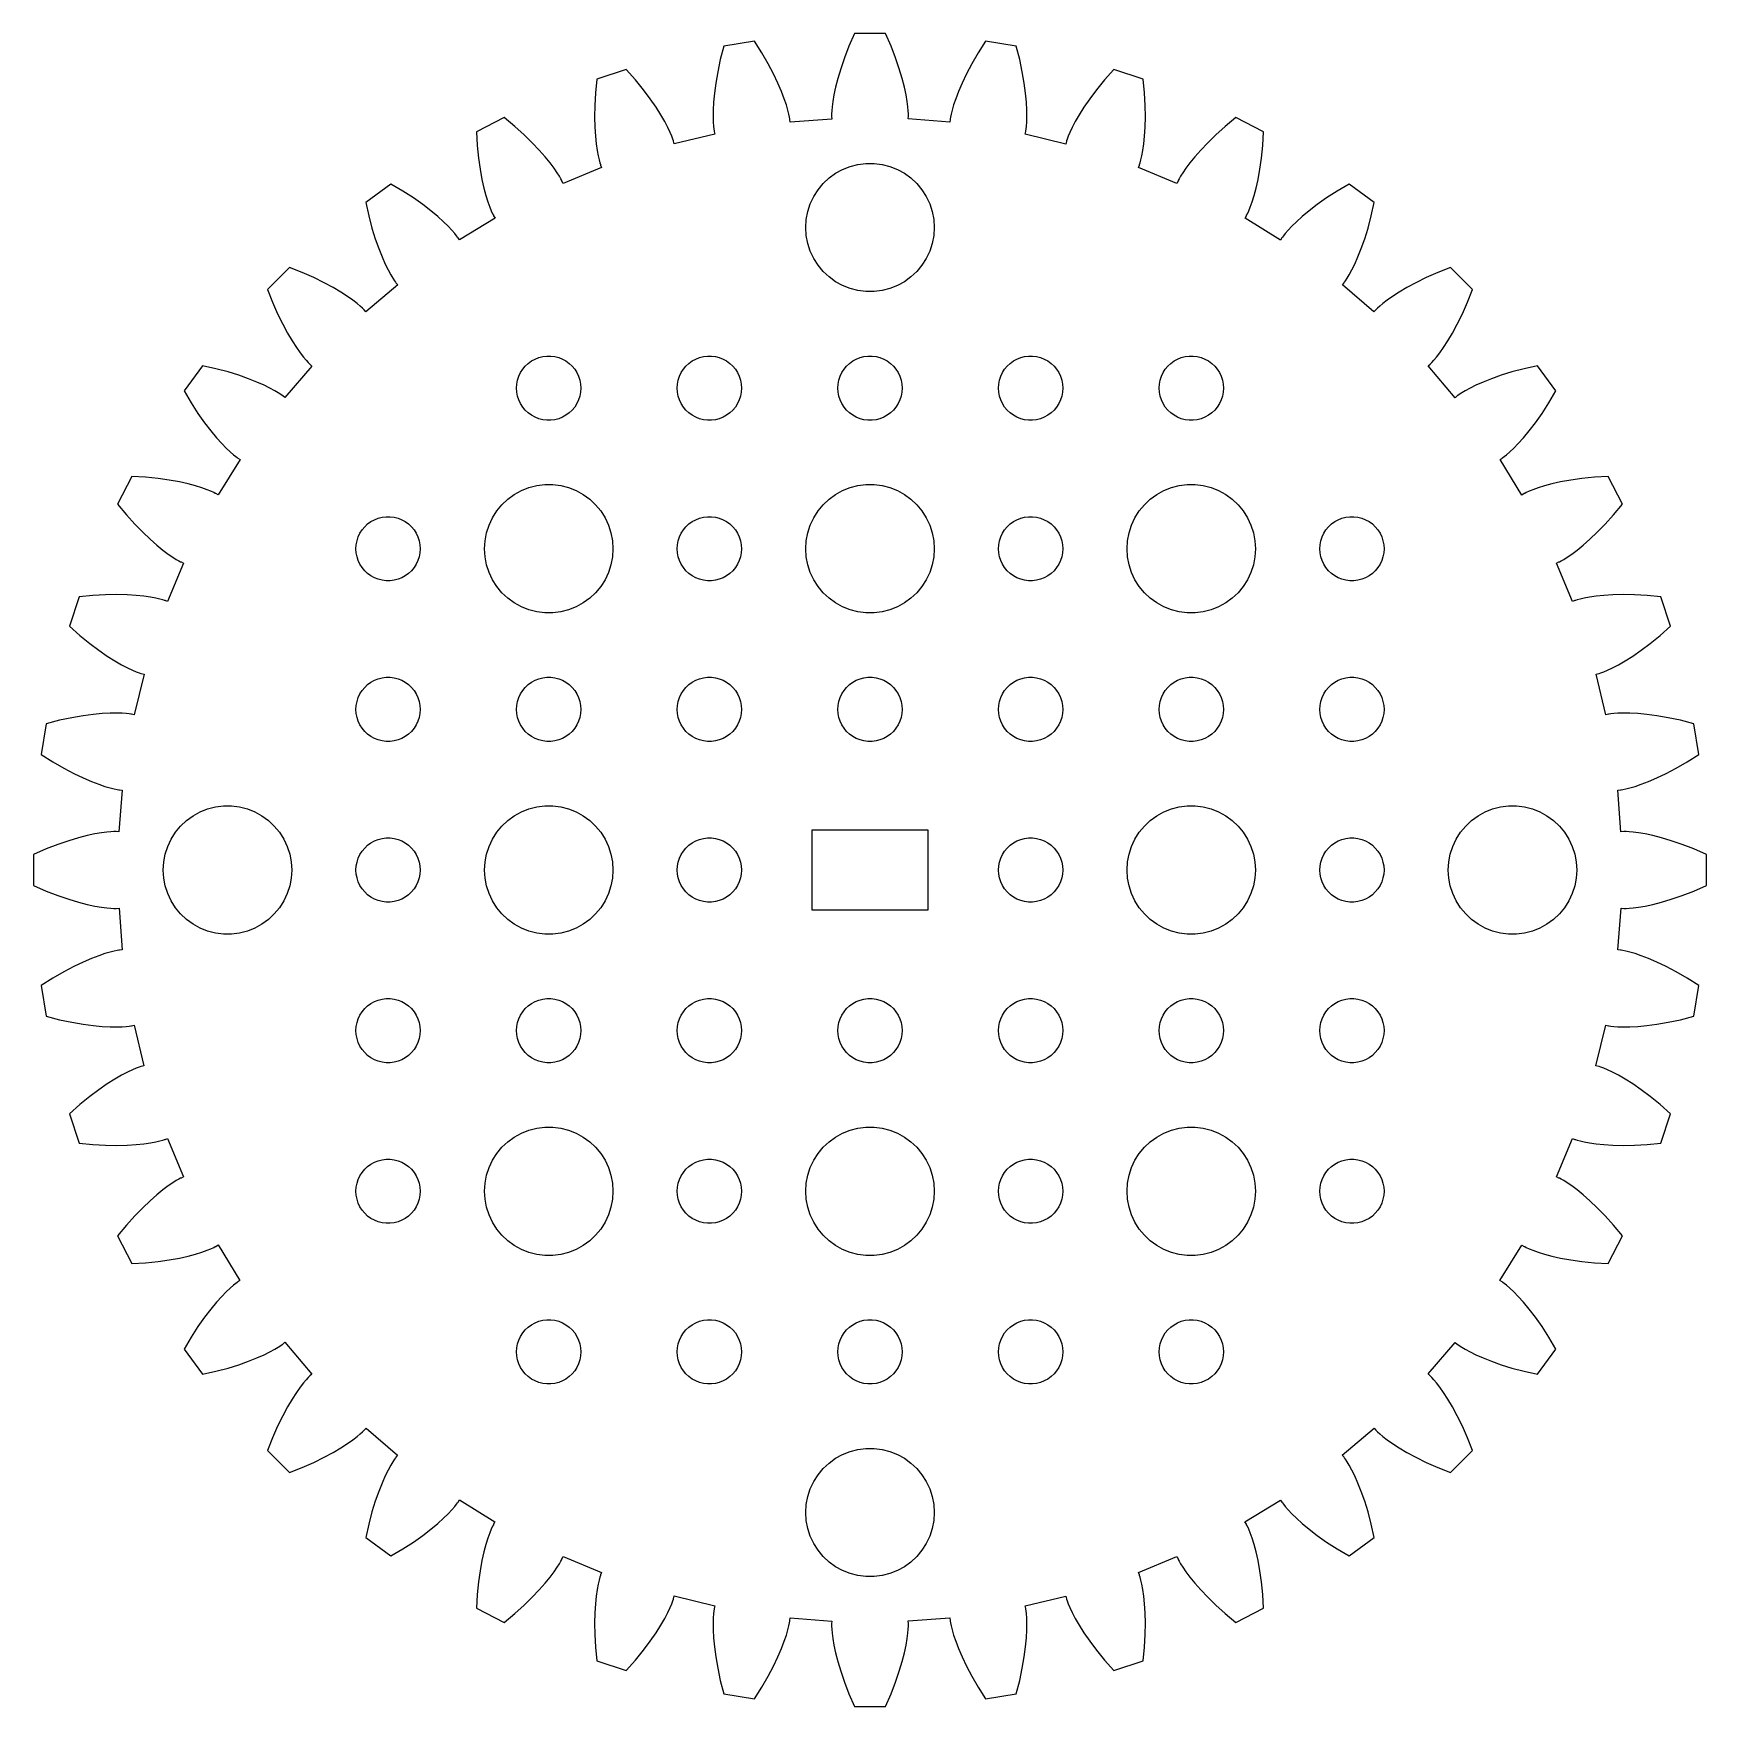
# Model space of a CAD drawing. Header units: metres. Extents: x -39.1 to 39.1, y -39.1 to 39.1.
import ezdxf

# ---------------------------------------------------------------- set-up
doc = ezdxf.new("R2010")
doc.units = ezdxf.units.M

msp = doc.modelspace()

# ---------------------------------------------------------------- linework, layer by layer
for p, q in [((-0.727402, 39.0597), (-0.983231, 38.4681)), ((0.727402, 39.0597), (-0.727402, 39.0597)), ((0.983231, 38.4681), (0.727402, 39.0597)), ((-6.82874, 38.465), (-6.98885, 37.8407)), ((-5.39183, 38.6926), (-6.82874, 38.465)), ((-5.0466, 38.1483), (-5.39183, 38.6926)), ((-0.983231, 38.4681), (-1.1951, 37.919)), ((1.1951, 37.919), (0.983231, 38.4681)), ((5.39183, 38.6926), (5.0466, 38.1483)), ((6.82874, 38.465), (5.39183, 38.6926)), ((6.98885, 37.8407), (6.82874, 38.465)), ((-6.98885, 37.8407), (-7.11221, 37.2652)), ((-4.75145, 37.6391), (-5.0466, 38.1483)), ((-4.50298, 37.1682), (-4.75145, 37.6391)), ((-1.1951, 37.919), (-1.36684, 37.415)), ((1.36684, 37.415), (1.1951, 37.919)), ((4.75145, 37.6391), (4.50298, 37.1682)), ((5.0466, 38.1483), (4.75145, 37.6391)), ((7.11221, 37.2652), (6.98885, 37.8407)), ((-12.7619, 36.9232), (-12.8224, 36.2815)), ((-11.3783, 37.3728), (-12.7619, 36.9232)), ((-10.9522, 36.8892), (-11.3783, 37.3728)), ((-10.581, 36.4324), (-10.9522, 36.8892)), ((-7.20299, 36.7405), (-7.26546, 36.2682)), ((-7.11221, 37.2652), (-7.20299, 36.7405)), ((-4.29761, 36.7382), (-4.50298, 37.1682)), ((-4.13165, 36.352), (-4.29761, 36.7382)), ((-1.50243, 36.9582), (-1.60591, 36.5508)), ((-1.36684, 37.415), (-1.50243, 36.9582)), ((1.50243, 36.9582), (1.36684, 37.415)), ((1.60591, 36.5508), (1.50243, 36.9582)), ((4.29761, 36.7382), (4.13165, 36.352)), ((4.50298, 37.1682), (4.29761, 36.7382)), ((7.20299, 36.7405), (7.11221, 37.2652)), ((7.26546, 36.2682), (7.20299, 36.7405)), ((10.9522, 36.8892), (10.581, 36.4324)), ((11.3783, 37.3728), (10.9522, 36.8892)), ((12.7619, 36.9232), (11.3783, 37.3728)), ((12.8224, 36.2815), (12.7619, 36.9232)), ((-12.8224, 36.2815), (-12.8542, 35.6938)), ((-10.2619, 36.0061), (-10.581, 36.4324)), ((-9.99182, 35.6136), (-10.2619, 36.0061)), ((-7.26546, 36.2682), (-7.30394, 35.8496)), ((-4.00127, 36.0118), (-4.13165, 36.352)), ((-3.90248, 35.7198), (-4.00127, 36.0118)), ((-1.68147, 36.1944), (-1.73337, 35.8905)), ((-1.60591, 36.5508), (-1.68147, 36.1944)), ((1.68147, 36.1944), (1.60591, 36.5508)), ((1.73337, 35.8905), (1.68147, 36.1944)), ((4.00127, 36.0118), (3.90248, 35.7198)), ((4.13165, 36.352), (4.00127, 36.0118)), ((7.30394, 35.8496), (7.26546, 36.2682)), ((10.2619, 36.0061), (9.99182, 35.6136)), ((10.581, 36.4324), (10.2619, 36.0061)), ((12.8542, 35.6938), (12.8224, 36.2815)), ((-12.8542, 35.6938), (-12.8618, 35.1614)), ((-12.8618, 35.1614), (-12.8496, 34.6851)), ((-9.7675, 35.2581), (-9.99182, 35.6136)), ((-9.58549, 34.9425), (-9.7675, 35.2581)), ((-7.32281, 35.4857), (-7.32652, 35.1774)), ((-7.32652, 35.1774), (-7.31955, 34.9253)), ((-7.30394, 35.8496), (-7.32281, 35.4857)), ((-3.83121, 35.4778), (-3.90248, 35.7198)), ((-3.78329, 35.2876), (-3.83121, 35.4778)), ((-3.75444, 35.1505), (-3.78329, 35.2876)), ((-1.79051, 35.305), (-1.79146, 35.2209)), ((-1.79146, 35.2209), (-1.79077, 35.1929)), ((-1.79077, 35.1929), (-1.78416, 35.063)), ((-1.78348, 35.445), (-1.79051, 35.305)), ((-1.76591, 35.6404), (-1.78348, 35.445)), ((-1.73337, 35.8905), (-1.76591, 35.6404)), ((1.76591, 35.6404), (1.73337, 35.8905)), ((1.78348, 35.445), (1.76591, 35.6404)), ((1.79051, 35.305), (1.78348, 35.445)), ((1.78448, 35.0694), (1.79077, 35.1929)), ((1.79146, 35.2209), (1.79051, 35.305)), ((1.79077, 35.1929), (1.79146, 35.2209)), ((3.78329, 35.2876), (3.75444, 35.1505)), ((3.83121, 35.4778), (3.78329, 35.2876)), ((3.90248, 35.7198), (3.83121, 35.4778)), ((7.32281, 35.4857), (7.30394, 35.8496)), ((7.31955, 34.9253), (7.32652, 35.1774)), ((7.32652, 35.1774), (7.32281, 35.4857)), ((9.7675, 35.2581), (9.58549, 34.9425)), ((9.99182, 35.6136), (9.7675, 35.2581)), ((12.8496, 34.6851), (12.8618, 35.1614)), ((12.8618, 35.1614), (12.8542, 35.6938)), ((-17.0846, 35.1327), (-18.3809, 34.4722)), ((-18.3809, 34.4722), (-18.3402, 33.8289)), ((-16.5881, 34.7217), (-17.0846, 35.1327)), ((-16.15, 34.3286), (-16.5881, 34.7217)), ((-12.8496, 34.6851), (-12.8221, 34.2656)), ((-9.44223, 34.6695), (-9.58549, 34.9425)), ((-9.33398, 34.4417), (-9.44223, 34.6695)), ((-9.2569, 34.2613), (-9.33398, 34.4417)), ((-7.31955, 34.9253), (-7.30634, 34.7296)), ((-7.30634, 34.7296), (-7.29138, 34.5903)), ((-7.29138, 34.5903), (-7.27916, 34.5071)), ((-7.27916, 34.5071), (-7.27411, 34.4795)), ((-7.27411, 34.4795), (-7.24725, 34.3522)), ((-3.74036, 35.0676), (-3.75444, 35.1505)), ((-3.73665, 35.0398), (-3.74036, 35.0676)), ((-3.72354, 34.9168), (-3.73665, 35.0398)), ((-1.78416, 35.063), (-3.72354, 34.9168)), ((3.72285, 34.9104), (1.78448, 35.0694)), ((3.73665, 35.0398), (3.72285, 34.9104)), ((3.74036, 35.0676), (3.73665, 35.0398)), ((3.75444, 35.1505), (3.74036, 35.0676)), ((7.24858, 34.3585), (7.27411, 34.4795)), ((7.27411, 34.4795), (7.27916, 34.5071)), ((7.27916, 34.5071), (7.29138, 34.5903)), ((7.29138, 34.5903), (7.30634, 34.7296)), ((7.30634, 34.7296), (7.31955, 34.9253)), ((9.33398, 34.4417), (9.2569, 34.2613)), ((9.44223, 34.6695), (9.33398, 34.4417)), ((9.58549, 34.9425), (9.44223, 34.6695)), ((12.8221, 34.2656), (12.8496, 34.6851)), ((16.5881, 34.7217), (16.15, 34.3286)), ((17.0846, 35.1327), (16.5881, 34.7217)), ((18.3809, 34.4722), (17.0846, 35.1327)), ((18.3402, 33.8289), (18.3809, 34.4722)), ((-18.3402, 33.8289), (-18.2797, 33.2435)), ((-15.7682, 33.9575), (-16.15, 34.3286)), ((-15.44, 33.6121), (-15.7682, 33.9575)), ((-15.1628, 33.2961), (-15.44, 33.6121)), ((-12.8221, 34.2656), (-12.7838, 33.9033)), ((-12.7838, 33.9033), (-12.7393, 33.5982)), ((-12.7393, 33.5982), (-12.693, 33.3503)), ((-9.20697, 34.1304), (-9.2569, 34.2613)), ((-9.18008, 34.0507), (-9.20697, 34.1304)), ((-9.17209, 34.0238), (-9.18008, 34.0507)), ((-9.13991, 33.9045), (-9.17209, 34.0238)), ((-7.24725, 34.3522), (-9.13991, 33.9045)), ((9.13821, 33.8982), (7.24858, 34.3585)), ((9.17209, 34.0238), (9.13821, 33.8982)), ((9.18008, 34.0507), (9.17209, 34.0238)), ((9.20697, 34.1304), (9.18008, 34.0507)), ((9.2569, 34.2613), (9.20697, 34.1304)), ((12.693, 33.3503), (12.7393, 33.5982)), ((12.7393, 33.5982), (12.7838, 33.9033)), ((12.7838, 33.9033), (12.8221, 34.2656)), ((15.44, 33.6121), (15.1628, 33.2961)), ((15.7682, 33.9575), (15.44, 33.6121)), ((16.15, 34.3286), (15.7682, 33.9575)), ((18.2797, 33.2435), (18.3402, 33.8289)), ((-18.2797, 33.2435), (-18.2039, 32.7164)), ((-14.9337, 33.0128), (-15.1628, 33.2961)), ((-14.7495, 32.7656), (-14.9337, 33.0128)), ((-12.693, 33.3503), (-12.6493, 33.159)), ((-12.6493, 33.159), (-12.6127, 33.0238)), ((-12.6127, 33.0238), (-12.5876, 32.9435)), ((-12.5876, 32.9435), (-12.5783, 32.9171)), ((-12.5783, 32.9171), (-12.5319, 32.7955)), ((-1.27733, 32.7145), (-0.927048, 32.8532)), ((-0.927048, 32.8532), (-0.562134, 32.9469)), ((-0.562134, 32.9469), (-0.18837, 32.9941)), ((-0.18837, 32.9941), (0.18837, 32.9941)), ((0.18837, 32.9941), (0.562134, 32.9469)), ((0.562134, 32.9469), (0.927048, 32.8532)), ((0.927048, 32.8532), (1.27733, 32.7145)), ((12.5342, 32.8016), (12.5783, 32.9171)), ((12.5783, 32.9171), (12.5876, 32.9435)), ((12.5876, 32.9435), (12.6127, 33.0238)), ((12.6127, 33.0238), (12.6493, 33.159)), ((12.6493, 33.159), (12.693, 33.3503)), ((14.9337, 33.0128), (14.7495, 32.7656)), ((15.1628, 33.2961), (14.9337, 33.0128)), ((18.2039, 32.7164), (18.2797, 33.2435)), ((-18.2039, 32.7164), (-18.1174, 32.2479)), ((-18.1174, 32.2479), (-18.0246, 31.8379)), ((-14.6069, 32.5575), (-14.7495, 32.7656)), ((-14.5026, 32.3914), (-14.6069, 32.5575)), ((-14.4328, 32.2699), (-14.5026, 32.3914)), ((-14.3938, 32.1954), (-14.4328, 32.2699)), ((-14.3817, 32.1701), (-14.3938, 32.1954)), ((-14.3312, 32.0573), (-14.3817, 32.1701)), ((-12.5319, 32.7955), (-14.3312, 32.0573)), ((-2.42705, 31.7634), (-2.1869, 32.0536)), ((-2.1869, 32.0536), (-1.91226, 32.3115)), ((-1.91226, 32.3115), (-1.60747, 32.533)), ((-1.60747, 32.533), (-1.27733, 32.7145)), ((1.27733, 32.7145), (1.60747, 32.533)), ((1.60747, 32.533), (1.91226, 32.3115)), ((1.91226, 32.3115), (2.1869, 32.0536)), ((2.1869, 32.0536), (2.42705, 31.7634)), ((14.3286, 32.0513), (12.5342, 32.8016)), ((14.3817, 32.1701), (14.3286, 32.0513)), ((14.3938, 32.1954), (14.3817, 32.1701)), ((14.4328, 32.2699), (14.3938, 32.1954)), ((14.5026, 32.3914), (14.4328, 32.2699)), ((14.6069, 32.5575), (14.5026, 32.3914)), ((14.7495, 32.7656), (14.6069, 32.5575)), ((18.0246, 31.8379), (18.1174, 32.2479)), ((18.1174, 32.2479), (18.2039, 32.7164)), ((-22.3703, 32.0275), (-23.5472, 31.1724)), ((-21.8155, 31.6993), (-22.3703, 32.0275)), ((-21.3214, 31.3796), (-21.8155, 31.6993)), ((-20.8862, 31.0728), (-21.3214, 31.3796)), ((-18.0246, 31.8379), (-17.9301, 31.4861)), ((-17.9301, 31.4861), (-17.8384, 31.1917)), ((-2.78932, 31.1044), (-2.62891, 31.4453)), ((-2.62891, 31.4453), (-2.42705, 31.7634)), ((2.42705, 31.7634), (2.62891, 31.4453)), ((2.62891, 31.4453), (2.78932, 31.1044)), ((17.8384, 31.1917), (17.9301, 31.4861)), ((17.9301, 31.4861), (18.0246, 31.8379)), ((21.3214, 31.3796), (20.8862, 31.0728)), ((21.8155, 31.6993), (21.3214, 31.3796)), ((22.3703, 32.0275), (21.8155, 31.6993)), ((23.5472, 31.1724), (22.3703, 32.0275)), ((-23.5472, 31.1724), (-23.4064, 30.5434)), ((-23.4064, 30.5434), (-23.2551, 29.9747)), ((-20.508, 30.7829), (-20.8862, 31.0728)), ((-20.1848, 30.5141), (-20.508, 30.7829)), ((-19.9142, 30.2702), (-20.1848, 30.5141)), ((-17.8384, 31.1917), (-17.7538, 30.9541)), ((-17.7538, 30.9541), (-17.6808, 30.772)), ((-17.6808, 30.772), (-17.6235, 30.6441)), ((-17.6235, 30.6441), (-17.5862, 30.5688)), ((-17.5862, 30.5688), (-17.5728, 30.5441)), ((-17.5728, 30.5441), (-17.5079, 30.4313)), ((-2.97633, 30.376), (-2.90575, 30.7461)), ((-2.90575, 30.7461), (-2.78932, 31.1044)), ((2.78932, 31.1044), (2.90575, 30.7461)), ((2.90575, 30.7461), (2.97633, 30.376)), ((17.5112, 30.437), (17.5728, 30.5441)), ((17.5728, 30.5441), (17.5862, 30.5688)), ((17.5862, 30.5688), (17.6235, 30.6441)), ((17.6235, 30.6441), (17.6808, 30.772)), ((17.6808, 30.772), (17.7538, 30.9541)), ((17.7538, 30.9541), (17.8384, 31.1917)), ((20.1848, 30.5141), (19.9142, 30.2702)), ((20.508, 30.7829), (20.1848, 30.5141)), ((20.8862, 31.0728), (20.508, 30.7829)), ((23.2551, 29.9747), (23.4064, 30.5434)), ((23.4064, 30.5434), (23.5472, 31.1724)), ((-23.2551, 29.9747), (-23.0978, 29.4659)), ((-19.6936, 30.0549), (-19.9142, 30.2702)), ((-19.5202, 29.8716), (-19.6936, 30.0549)), ((-19.3912, 29.7239), (-19.5202, 29.8716)), ((-19.3032, 29.6148), (-19.3912, 29.7239)), ((-17.5079, 30.4313), (-19.1696, 29.4207)), ((-3, 30), (-2.97633, 30.376)), ((-2.97633, 29.624), (-3, 30)), ((2.97633, 30.376), (3, 30)), ((3, 30), (2.97633, 29.624)), ((19.1661, 29.4152), (17.5112, 30.437)), ((19.3912, 29.7239), (19.3032, 29.6148)), ((19.5202, 29.8716), (19.3912, 29.7239)), ((19.6936, 30.0549), (19.5202, 29.8716)), ((19.9142, 30.2702), (19.6936, 30.0549)), ((23.0978, 29.4659), (23.2551, 29.9747)), ((-23.0978, 29.4659), (-22.939, 29.0167)), ((-22.939, 29.0167), (-22.7832, 28.6263)), ((-19.253, 29.5473), (-19.3032, 29.6148)), ((-19.2371, 29.5243), (-19.253, 29.5473)), ((-19.1696, 29.4207), (-19.2371, 29.5243)), ((-2.90575, 29.2539), (-2.97633, 29.624)), ((-2.78932, 28.8956), (-2.90575, 29.2539)), ((2.90575, 29.2539), (2.78932, 28.8956)), ((2.97633, 29.624), (2.90575, 29.2539)), ((19.2371, 29.5243), (19.1661, 29.4152)), ((19.253, 29.5473), (19.2371, 29.5243)), ((19.3032, 29.6148), (19.253, 29.5473)), ((22.7832, 28.6263), (22.939, 29.0167)), ((22.939, 29.0167), (23.0978, 29.4659)), ((-27.105, 28.1337), (-28.1337, 27.105)), ((-26.5058, 27.8963), (-27.105, 28.1337)), ((-22.7832, 28.6263), (-22.6349, 28.2935)), ((-22.6349, 28.2935), (-22.4982, 28.0172)), ((-2.62891, 28.5547), (-2.78932, 28.8956)), ((-2.42705, 28.2366), (-2.62891, 28.5547)), ((-2.1869, 27.9464), (-2.42705, 28.2366)), ((2.42705, 28.2366), (2.1869, 27.9464)), ((2.62891, 28.5547), (2.42705, 28.2366)), ((2.78932, 28.8956), (2.62891, 28.5547)), ((22.4982, 28.0172), (22.6349, 28.2935)), ((22.6349, 28.2935), (22.7832, 28.6263)), ((27.105, 28.1337), (26.5058, 27.8963)), ((28.1337, 27.105), (27.105, 28.1337)), ((-25.9677, 27.6578), (-26.5058, 27.8963)), ((-25.4899, 27.4229), (-25.9677, 27.6578)), ((-25.071, 27.1958), (-25.4899, 27.4229)), ((-22.4982, 28.0172), (-22.3775, 27.7957)), ((-22.3775, 27.7957), (-22.2769, 27.6273)), ((-22.2769, 27.6273), (-22.2003, 27.5099)), ((-22.2003, 27.5099), (-22.1517, 27.4413)), ((-22.1517, 27.4413), (-22.1346, 27.4191)), ((-22.1346, 27.4191), (-22.0529, 27.3178)), ((-1.91226, 27.6884), (-2.1869, 27.9464)), ((-1.60747, 27.467), (-1.91226, 27.6884)), ((-1.27733, 27.2855), (-1.60747, 27.467)), ((1.60747, 27.467), (1.27733, 27.2855)), ((1.91226, 27.6884), (1.60747, 27.467)), ((2.1869, 27.9464), (1.91226, 27.6884)), ((22.057, 27.3229), (22.1346, 27.4191)), ((22.1346, 27.4191), (22.1517, 27.4413)), ((22.1517, 27.4413), (22.2003, 27.5099)), ((22.2003, 27.5099), (22.2769, 27.6273)), ((22.2769, 27.6273), (22.3775, 27.7957)), ((22.3775, 27.7957), (22.4982, 28.0172)), ((25.4899, 27.4229), (25.071, 27.1958)), ((25.9677, 27.6578), (25.4899, 27.4229)), ((26.5058, 27.8963), (25.9677, 27.6578)), ((-28.1337, 27.105), (-27.8963, 26.5058)), ((-24.7098, 26.9809), (-25.071, 27.1958)), ((-24.4043, 26.7823), (-24.7098, 26.9809)), ((-24.1527, 26.6041), (-24.4043, 26.7823)), ((-23.9529, 26.4502), (-24.1527, 26.6041)), ((-22.0529, 27.3178), (-23.536, 26.0597)), ((-0.927048, 27.1468), (-1.27733, 27.2855)), ((-0.562134, 27.0531), (-0.927048, 27.1468)), ((-0.18837, 27.0059), (-0.562134, 27.0531)), ((0.18837, 27.0059), (-0.18837, 27.0059)), ((0.562134, 27.0531), (0.18837, 27.0059)), ((0.927048, 27.1468), (0.562134, 27.0531)), ((1.27733, 27.2855), (0.927048, 27.1468)), ((23.5317, 26.0549), (22.057, 27.3229)), ((24.1527, 26.6041), (23.9529, 26.4502)), ((24.4043, 26.7823), (24.1527, 26.6041)), ((24.7098, 26.9809), (24.4043, 26.7823)), ((25.071, 27.1958), (24.7098, 26.9809)), ((27.8963, 26.5058), (28.1337, 27.105)), ((-27.8963, 26.5058), (-27.6578, 25.9677)), ((-27.6578, 25.9677), (-27.4229, 25.4899)), ((-23.8023, 26.3245), (-23.9529, 26.4502)), ((-23.6983, 26.2305), (-23.8023, 26.3245)), ((-23.6382, 26.1717), (-23.6983, 26.2305)), ((-23.6189, 26.1514), (-23.6382, 26.1717)), ((-23.536, 26.0597), (-23.6189, 26.1514)), ((23.6189, 26.1514), (23.5317, 26.0549)), ((23.6382, 26.1717), (23.6189, 26.1514)), ((23.6983, 26.2305), (23.6382, 26.1717)), ((23.8023, 26.3245), (23.6983, 26.2305)), ((23.9529, 26.4502), (23.8023, 26.3245)), ((27.4229, 25.4899), (27.6578, 25.9677)), ((27.6578, 25.9677), (27.8963, 26.5058)), ((-27.4229, 25.4899), (-27.1958, 25.071)), ((-27.1958, 25.071), (-26.9809, 24.7098)), ((26.9809, 24.7098), (27.1958, 25.071)), ((27.1958, 25.071), (27.4229, 25.4899)), ((-26.9809, 24.7098), (-26.7823, 24.4043)), ((-26.7823, 24.4043), (-26.6041, 24.1527)), ((26.6041, 24.1527), (26.7823, 24.4043)), ((26.7823, 24.4043), (26.9809, 24.7098)), ((-31.1724, 23.5472), (-32.0275, 22.3703)), ((-30.5434, 23.4064), (-31.1724, 23.5472)), ((-26.0549, 23.5317), (-27.3229, 22.057)), ((-26.6041, 24.1527), (-26.4502, 23.9529)), ((-26.4502, 23.9529), (-26.3245, 23.8023)), ((-26.3245, 23.8023), (-26.2305, 23.6983)), ((-26.2305, 23.6983), (-26.1717, 23.6382)), ((-26.1717, 23.6382), (-26.1514, 23.6189)), ((-26.1514, 23.6189), (-26.0549, 23.5317)), ((-16.2135, 23.3817), (-16.0934, 23.5268)), ((-16.0934, 23.5268), (-15.9561, 23.6558)), ((-15.9561, 23.6558), (-15.8037, 23.7665)), ((-15.8037, 23.7665), (-15.6387, 23.8572)), ((-15.6387, 23.8572), (-15.4635, 23.9266)), ((-15.4635, 23.9266), (-15.2811, 23.9734)), ((-15.2811, 23.9734), (-15.0942, 23.997)), ((-15.0942, 23.997), (-14.9058, 23.997)), ((-14.9058, 23.997), (-14.7189, 23.9734)), ((-14.7189, 23.9734), (-14.5365, 23.9266)), ((-14.5365, 23.9266), (-14.3613, 23.8572)), ((-14.3613, 23.8572), (-14.1963, 23.7665)), ((-14.1963, 23.7665), (-14.0439, 23.6558)), ((-14.0439, 23.6558), (-13.9065, 23.5268)), ((-13.9065, 23.5268), (-13.7865, 23.3817)), ((-8.71352, 23.3817), (-8.59344, 23.5268)), ((-8.59344, 23.5268), (-8.45613, 23.6558)), ((-8.45613, 23.6558), (-8.30373, 23.7665)), ((-8.30373, 23.7665), (-8.13866, 23.8572)), ((-8.13866, 23.8572), (-7.96352, 23.9266)), ((-7.96352, 23.9266), (-7.78107, 23.9734)), ((-7.78107, 23.9734), (-7.59418, 23.997)), ((-7.59418, 23.997), (-7.40581, 23.997)), ((-7.40581, 23.997), (-7.21892, 23.9734)), ((-7.21892, 23.9734), (-7.03647, 23.9266)), ((-7.03647, 23.9266), (-6.86133, 23.8572)), ((-6.86133, 23.8572), (-6.69626, 23.7665)), ((-6.69626, 23.7665), (-6.54385, 23.6558)), ((-6.54385, 23.6558), (-6.40654, 23.5268)), ((-6.40654, 23.5268), (-6.28647, 23.3817)), ((-1.21352, 23.3817), (-1.09344, 23.5268)), ((-1.09344, 23.5268), (-0.956131, 23.6558)), ((-0.956131, 23.6558), (-0.803726, 23.7665)), ((-0.803726, 23.7665), (-0.638657, 23.8572)), ((-0.638657, 23.8572), (-0.463516, 23.9266)), ((-0.463516, 23.9266), (-0.281067, 23.9734)), ((-0.281067, 23.9734), (-0.094177, 23.997)), ((-0.094177, 23.997), (0.094177, 23.997)), ((0.094177, 23.997), (0.281067, 23.9734)), ((0.281067, 23.9734), (0.463516, 23.9266)), ((0.463516, 23.9266), (0.638657, 23.8572)), ((0.638657, 23.8572), (0.803726, 23.7665)), ((0.803726, 23.7665), (0.956131, 23.6558)), ((0.956131, 23.6558), (1.09344, 23.5268)), ((1.09344, 23.5268), (1.21352, 23.3817)), ((6.28647, 23.3817), (6.40654, 23.5268)), ((6.40654, 23.5268), (6.54385, 23.6558)), ((6.54385, 23.6558), (6.69626, 23.7665)), ((6.69626, 23.7665), (6.86133, 23.8572)), ((6.86133, 23.8572), (7.03647, 23.9266)), ((7.03647, 23.9266), (7.21892, 23.9734)), ((7.21892, 23.9734), (7.40581, 23.997)), ((7.40581, 23.997), (7.59418, 23.997)), ((7.59418, 23.997), (7.78107, 23.9734)), ((7.78107, 23.9734), (7.96352, 23.9266)), ((7.96352, 23.9266), (8.13866, 23.8572)), ((8.13866, 23.8572), (8.30373, 23.7665)), ((8.30373, 23.7665), (8.45613, 23.6558)), ((8.45613, 23.6558), (8.59344, 23.5268)), ((8.59344, 23.5268), (8.71352, 23.3817)), ((13.7865, 23.3817), (13.9065, 23.5268)), ((13.9065, 23.5268), (14.0439, 23.6558)), ((14.0439, 23.6558), (14.1963, 23.7665)), ((14.1963, 23.7665), (14.3613, 23.8572)), ((14.3613, 23.8572), (14.5365, 23.9266)), ((14.5365, 23.9266), (14.7189, 23.9734)), ((14.7189, 23.9734), (14.9058, 23.997)), ((14.9058, 23.997), (15.0942, 23.997)), ((15.0942, 23.997), (15.2811, 23.9734)), ((15.2811, 23.9734), (15.4635, 23.9266)), ((15.4635, 23.9266), (15.6387, 23.8572)), ((15.6387, 23.8572), (15.8037, 23.7665)), ((15.8037, 23.7665), (15.9561, 23.6558)), ((15.9561, 23.6558), (16.0934, 23.5268)), ((16.0934, 23.5268), (16.2135, 23.3817)), ((26.0597, 23.536), (26.1514, 23.6189)), ((27.3178, 22.0529), (26.0597, 23.536)), ((26.1514, 23.6189), (26.1717, 23.6382)), ((26.1717, 23.6382), (26.2305, 23.6983)), ((26.2305, 23.6983), (26.3245, 23.8023)), ((26.3245, 23.8023), (26.4502, 23.9529)), ((26.4502, 23.9529), (26.6041, 24.1527)), ((31.1724, 23.5472), (30.5434, 23.4064)), ((32.0275, 22.3703), (31.1724, 23.5472)), ((-29.9747, 23.2551), (-30.5434, 23.4064)), ((-29.4659, 23.0978), (-29.9747, 23.2551)), ((-29.0167, 22.939), (-29.4659, 23.0978)), ((-28.6263, 22.7832), (-29.0167, 22.939)), ((-28.2935, 22.6349), (-28.6263, 22.7832)), ((-16.5, 22.5), (-16.4882, 22.688)), ((-16.4882, 22.688), (-16.4529, 22.873)), ((-16.4529, 22.873), (-16.3947, 23.0522)), ((-16.3947, 23.0522), (-16.3145, 23.2226)), ((-16.3145, 23.2226), (-16.2135, 23.3817)), ((-13.7865, 23.3817), (-13.6855, 23.2226)), ((-13.6855, 23.2226), (-13.6053, 23.0522)), ((-13.6053, 23.0522), (-13.5471, 22.873)), ((-13.5471, 22.873), (-13.5118, 22.688)), ((-13.5118, 22.688), (-13.5, 22.5)), ((-9, 22.5), (-8.98816, 22.688)), ((-8.98816, 22.688), (-8.95287, 22.873)), ((-8.95287, 22.873), (-8.89465, 23.0522)), ((-8.89465, 23.0522), (-8.81445, 23.2226)), ((-8.81445, 23.2226), (-8.71352, 23.3817)), ((-6.28647, 23.3817), (-6.18553, 23.2226)), ((-6.18553, 23.2226), (-6.10533, 23.0522)), ((-6.10533, 23.0522), (-6.04712, 22.873)), ((-6.04712, 22.873), (-6.01183, 22.688)), ((-6.01183, 22.688), (-6, 22.5)), ((-1.5, 22.5), (-1.48816, 22.688)), ((-1.48816, 22.688), (-1.45287, 22.873)), ((-1.45287, 22.873), (-1.39465, 23.0522)), ((-1.39465, 23.0522), (-1.31445, 23.2226)), ((-1.31445, 23.2226), (-1.21352, 23.3817)), ((1.21352, 23.3817), (1.31445, 23.2226)), ((1.31445, 23.2226), (1.39465, 23.0522)), ((1.39465, 23.0522), (1.45287, 22.873)), ((1.45287, 22.873), (1.48816, 22.688)), ((1.48816, 22.688), (1.5, 22.5)), ((6, 22.5), (6.01183, 22.688)), ((6.01183, 22.688), (6.04712, 22.873)), ((6.04712, 22.873), (6.10533, 23.0522)), ((6.10533, 23.0522), (6.18553, 23.2226)), ((6.18553, 23.2226), (6.28647, 23.3817)), ((8.71352, 23.3817), (8.81445, 23.2226)), ((8.81445, 23.2226), (8.89465, 23.0522)), ((8.89465, 23.0522), (8.95287, 22.873)), ((8.95287, 22.873), (8.98816, 22.688)), ((8.98816, 22.688), (9, 22.5)), ((13.5, 22.5), (13.5118, 22.688)), ((13.5118, 22.688), (13.5471, 22.873)), ((13.5471, 22.873), (13.6053, 23.0522)), ((13.6053, 23.0522), (13.6855, 23.2226)), ((13.6855, 23.2226), (13.7865, 23.3817)), ((16.2135, 23.3817), (16.3145, 23.2226)), ((16.3145, 23.2226), (16.3947, 23.0522)), ((16.3947, 23.0522), (16.4529, 22.873)), ((16.4529, 22.873), (16.4882, 22.688)), ((16.4882, 22.688), (16.5, 22.5)), ((28.6263, 22.7832), (28.2935, 22.6349)), ((29.0167, 22.939), (28.6263, 22.7832)), ((29.4659, 23.0978), (29.0167, 22.939)), ((29.9747, 23.2551), (29.4659, 23.0978)), ((30.5434, 23.4064), (29.9747, 23.2551)), ((-32.0275, 22.3703), (-31.6993, 21.8155)), ((-28.0172, 22.4982), (-28.2935, 22.6349)), ((-27.7957, 22.3775), (-28.0172, 22.4982)), ((-27.6273, 22.2769), (-27.7957, 22.3775)), ((-27.5099, 22.2003), (-27.6273, 22.2769)), ((-27.4413, 22.1517), (-27.5099, 22.2003)), ((-27.4191, 22.1346), (-27.4413, 22.1517)), ((-27.3229, 22.057), (-27.4191, 22.1346)), ((-16.4882, 22.312), (-16.5, 22.5)), ((-16.4529, 22.127), (-16.4882, 22.312)), ((-16.3947, 21.9478), (-16.4529, 22.127)), ((-16.3145, 21.7774), (-16.3947, 21.9478)), ((-13.6053, 21.9478), (-13.6855, 21.7774)), ((-13.5471, 22.127), (-13.6053, 21.9478)), ((-13.5118, 22.312), (-13.5471, 22.127)), ((-13.5, 22.5), (-13.5118, 22.312)), ((-8.98816, 22.312), (-9, 22.5)), ((-8.95287, 22.127), (-8.98816, 22.312)), ((-8.89465, 21.9478), (-8.95287, 22.127)), ((-8.81445, 21.7774), (-8.89465, 21.9478)), ((-6.10533, 21.9478), (-6.18553, 21.7774)), ((-6.04712, 22.127), (-6.10533, 21.9478)), ((-6.01183, 22.312), (-6.04712, 22.127)), ((-6, 22.5), (-6.01183, 22.312)), ((-1.48816, 22.312), (-1.5, 22.5)), ((-1.45287, 22.127), (-1.48816, 22.312)), ((-1.39465, 21.9478), (-1.45287, 22.127)), ((-1.31445, 21.7774), (-1.39465, 21.9478)), ((1.39465, 21.9478), (1.31445, 21.7774)), ((1.45287, 22.127), (1.39465, 21.9478)), ((1.48816, 22.312), (1.45287, 22.127)), ((1.5, 22.5), (1.48816, 22.312)), ((6.01183, 22.312), (6, 22.5)), ((6.04712, 22.127), (6.01183, 22.312)), ((6.10533, 21.9478), (6.04712, 22.127)), ((6.18553, 21.7774), (6.10533, 21.9478)), ((8.89465, 21.9478), (8.81445, 21.7774)), ((8.95287, 22.127), (8.89465, 21.9478)), ((8.98816, 22.312), (8.95287, 22.127)), ((9, 22.5), (8.98816, 22.312)), ((13.5118, 22.312), (13.5, 22.5)), ((13.5471, 22.127), (13.5118, 22.312)), ((13.6053, 21.9478), (13.5471, 22.127)), ((13.6855, 21.7774), (13.6053, 21.9478)), ((16.3947, 21.9478), (16.3145, 21.7774)), ((16.4529, 22.127), (16.3947, 21.9478)), ((16.4882, 22.312), (16.4529, 22.127)), ((16.5, 22.5), (16.4882, 22.312)), ((27.4191, 22.1346), (27.3178, 22.0529)), ((27.4413, 22.1517), (27.4191, 22.1346)), ((27.5099, 22.2003), (27.4413, 22.1517)), ((27.6273, 22.2769), (27.5099, 22.2003)), ((27.7957, 22.3775), (27.6273, 22.2769)), ((28.0172, 22.4982), (27.7957, 22.3775)), ((28.2935, 22.6349), (28.0172, 22.4982)), ((31.6993, 21.8155), (32.0275, 22.3703)), ((-31.6993, 21.8155), (-31.3796, 21.3214)), ((-31.3796, 21.3214), (-31.0728, 20.8862)), ((-16.2135, 21.6183), (-16.3145, 21.7774)), ((-16.0934, 21.4732), (-16.2135, 21.6183)), ((-15.9561, 21.3442), (-16.0934, 21.4732)), ((-15.8037, 21.2335), (-15.9561, 21.3442)), ((-15.6387, 21.1427), (-15.8037, 21.2335)), ((-15.4635, 21.0734), (-15.6387, 21.1427)), ((-14.3613, 21.1427), (-14.5365, 21.0734)), ((-14.1963, 21.2335), (-14.3613, 21.1427)), ((-14.0439, 21.3442), (-14.1963, 21.2335)), ((-13.9065, 21.4732), (-14.0439, 21.3442)), ((-13.7865, 21.6183), (-13.9065, 21.4732)), ((-13.6855, 21.7774), (-13.7865, 21.6183)), ((-8.71352, 21.6183), (-8.81445, 21.7774)), ((-8.59344, 21.4732), (-8.71352, 21.6183)), ((-8.45613, 21.3442), (-8.59344, 21.4732)), ((-8.30373, 21.2335), (-8.45613, 21.3442)), ((-8.13866, 21.1427), (-8.30373, 21.2335)), ((-7.96352, 21.0734), (-8.13866, 21.1427)), ((-6.86133, 21.1427), (-7.03647, 21.0734)), ((-6.69626, 21.2335), (-6.86133, 21.1427)), ((-6.54385, 21.3442), (-6.69626, 21.2335)), ((-6.40654, 21.4732), (-6.54385, 21.3442)), ((-6.28647, 21.6183), (-6.40654, 21.4732)), ((-6.18553, 21.7774), (-6.28647, 21.6183)), ((-1.21352, 21.6183), (-1.31445, 21.7774)), ((-1.09344, 21.4732), (-1.21352, 21.6183)), ((-0.956131, 21.3442), (-1.09344, 21.4732)), ((-0.803726, 21.2335), (-0.956131, 21.3442)), ((-0.638657, 21.1427), (-0.803726, 21.2335)), ((-0.463516, 21.0734), (-0.638657, 21.1427)), ((0.638657, 21.1427), (0.463516, 21.0734)), ((0.803726, 21.2335), (0.638657, 21.1427)), ((0.956131, 21.3442), (0.803726, 21.2335)), ((1.09344, 21.4732), (0.956131, 21.3442)), ((1.21352, 21.6183), (1.09344, 21.4732)), ((1.31445, 21.7774), (1.21352, 21.6183)), ((6.28647, 21.6183), (6.18553, 21.7774)), ((6.40654, 21.4732), (6.28647, 21.6183)), ((6.54385, 21.3442), (6.40654, 21.4732)), ((6.69626, 21.2335), (6.54385, 21.3442)), ((6.86133, 21.1427), (6.69626, 21.2335)), ((7.03647, 21.0734), (6.86133, 21.1427)), ((8.13866, 21.1427), (7.96352, 21.0734)), ((8.30373, 21.2335), (8.13866, 21.1427)), ((8.45613, 21.3442), (8.30373, 21.2335)), ((8.59344, 21.4732), (8.45613, 21.3442)), ((8.71352, 21.6183), (8.59344, 21.4732)), ((8.81445, 21.7774), (8.71352, 21.6183)), ((13.7865, 21.6183), (13.6855, 21.7774)), ((13.9065, 21.4732), (13.7865, 21.6183)), ((14.0439, 21.3442), (13.9065, 21.4732)), ((14.1963, 21.2335), (14.0439, 21.3442)), ((14.3613, 21.1427), (14.1963, 21.2335)), ((14.5365, 21.0734), (14.3613, 21.1427)), ((15.6387, 21.1427), (15.4635, 21.0734)), ((15.8037, 21.2335), (15.6387, 21.1427)), ((15.9561, 21.3442), (15.8037, 21.2335)), ((16.0934, 21.4732), (15.9561, 21.3442)), ((16.2135, 21.6183), (16.0934, 21.4732)), ((16.3145, 21.7774), (16.2135, 21.6183)), ((31.0728, 20.8862), (31.3796, 21.3214)), ((31.3796, 21.3214), (31.6993, 21.8155)), ((-31.0728, 20.8862), (-30.7829, 20.508)), ((-30.7829, 20.508), (-30.5141, 20.1848)), ((-15.2811, 21.0266), (-15.4635, 21.0734)), ((-15.0942, 21.003), (-15.2811, 21.0266)), ((-14.9058, 21.003), (-15.0942, 21.003)), ((-14.7189, 21.0266), (-14.9058, 21.003)), ((-14.5365, 21.0734), (-14.7189, 21.0266)), ((-7.78107, 21.0266), (-7.96352, 21.0734)), ((-7.59418, 21.003), (-7.78107, 21.0266)), ((-7.40581, 21.003), (-7.59418, 21.003)), ((-7.21892, 21.0266), (-7.40581, 21.003)), ((-7.03647, 21.0734), (-7.21892, 21.0266)), ((-0.281067, 21.0266), (-0.463516, 21.0734)), ((-0.094177, 21.003), (-0.281067, 21.0266)), ((0.094177, 21.003), (-0.094177, 21.003)), ((0.281067, 21.0266), (0.094177, 21.003)), ((0.463516, 21.0734), (0.281067, 21.0266)), ((7.21892, 21.0266), (7.03647, 21.0734)), ((7.40581, 21.003), (7.21892, 21.0266)), ((7.59418, 21.003), (7.40581, 21.003)), ((7.78107, 21.0266), (7.59418, 21.003)), ((7.96352, 21.0734), (7.78107, 21.0266)), ((14.7189, 21.0266), (14.5365, 21.0734)), ((14.9058, 21.003), (14.7189, 21.0266)), ((15.0942, 21.003), (14.9058, 21.003)), ((15.2811, 21.0266), (15.0942, 21.003)), ((15.4635, 21.0734), (15.2811, 21.0266)), ((30.5141, 20.1848), (30.7829, 20.508)), ((30.7829, 20.508), (31.0728, 20.8862)), ((-30.5141, 20.1848), (-30.2702, 19.9142)), ((-30.2702, 19.9142), (-30.0549, 19.6936)), ((-30.0549, 19.6936), (-29.8716, 19.5202)), ((29.8716, 19.5202), (30.0549, 19.6936)), ((30.0549, 19.6936), (30.2702, 19.9142)), ((30.2702, 19.9142), (30.5141, 20.1848)), ((-29.4152, 19.1661), (-30.437, 17.5112)), ((-29.8716, 19.5202), (-29.7239, 19.3912)), ((-29.7239, 19.3912), (-29.6148, 19.3032)), ((-29.6148, 19.3032), (-29.5473, 19.253)), ((-29.5473, 19.253), (-29.5243, 19.2371)), ((-29.5243, 19.2371), (-29.4152, 19.1661)), ((29.4207, 19.1696), (29.5243, 19.2371)), ((30.4313, 17.5079), (29.4207, 19.1696)), ((29.5243, 19.2371), (29.5473, 19.253)), ((29.5473, 19.253), (29.6148, 19.3032)), ((29.6148, 19.3032), (29.7239, 19.3912)), ((29.7239, 19.3912), (29.8716, 19.5202)), ((-34.4722, 18.3809), (-35.1327, 17.0846)), ((-33.8289, 18.3402), (-34.4722, 18.3809)), ((-33.2435, 18.2797), (-33.8289, 18.3402)), ((-32.7164, 18.2039), (-33.2435, 18.2797)), ((-32.2479, 18.1174), (-32.7164, 18.2039)), ((-31.8379, 18.0246), (-32.2479, 18.1174)), ((-31.4861, 17.9301), (-31.8379, 18.0246)), ((-15.5621, 17.9469), (-15.1884, 17.9941)), ((-15.1884, 17.9941), (-14.8116, 17.9941)), ((-14.8116, 17.9941), (-14.4379, 17.9469)), ((-0.562134, 17.9469), (-0.18837, 17.9941)), ((-0.18837, 17.9941), (0.18837, 17.9941)), ((0.18837, 17.9941), (0.562134, 17.9469)), ((14.4379, 17.9469), (14.8116, 17.9941)), ((14.8116, 17.9941), (15.1884, 17.9941)), ((15.1884, 17.9941), (15.5621, 17.9469)), ((31.8379, 18.0246), (31.4861, 17.9301)), ((32.2479, 18.1174), (31.8379, 18.0246)), ((32.7164, 18.2039), (32.2479, 18.1174)), ((33.2435, 18.2797), (32.7164, 18.2039)), ((33.8289, 18.3402), (33.2435, 18.2797)), ((34.4722, 18.3809), (33.8289, 18.3402)), ((35.1327, 17.0846), (34.4722, 18.3809)), ((-31.1917, 17.8384), (-31.4861, 17.9301)), ((-30.9541, 17.7538), (-31.1917, 17.8384)), ((-30.772, 17.6808), (-30.9541, 17.7538)), ((-30.6441, 17.6235), (-30.772, 17.6808)), ((-30.5688, 17.5862), (-30.6441, 17.6235)), ((-30.5441, 17.5728), (-30.5688, 17.5862)), ((-30.437, 17.5112), (-30.5441, 17.5728)), ((-17.1869, 17.0536), (-16.9123, 17.3115)), ((-16.9123, 17.3115), (-16.6075, 17.533)), ((-16.6075, 17.533), (-16.2773, 17.7145)), ((-16.2773, 17.7145), (-15.927, 17.8532)), ((-15.927, 17.8532), (-15.5621, 17.9469)), ((-14.4379, 17.9469), (-14.0729, 17.8532)), ((-14.0729, 17.8532), (-13.7227, 17.7145)), ((-13.7227, 17.7145), (-13.3925, 17.533)), ((-13.3925, 17.533), (-13.0877, 17.3115)), ((-13.0877, 17.3115), (-12.8131, 17.0536)), ((-2.1869, 17.0536), (-1.91226, 17.3115)), ((-1.91226, 17.3115), (-1.60747, 17.533)), ((-1.60747, 17.533), (-1.27733, 17.7145)), ((-1.27733, 17.7145), (-0.927048, 17.8532)), ((-0.927048, 17.8532), (-0.562134, 17.9469)), ((0.562134, 17.9469), (0.927048, 17.8532)), ((0.927048, 17.8532), (1.27733, 17.7145)), ((1.27733, 17.7145), (1.60747, 17.533)), ((1.60747, 17.533), (1.91226, 17.3115)), ((1.91226, 17.3115), (2.1869, 17.0536)), ((12.8131, 17.0536), (13.0877, 17.3115)), ((13.0877, 17.3115), (13.3925, 17.533)), ((13.3925, 17.533), (13.7227, 17.7145)), ((13.7227, 17.7145), (14.0729, 17.8532)), ((14.0729, 17.8532), (14.4379, 17.9469)), ((15.5621, 17.9469), (15.927, 17.8532)), ((15.927, 17.8532), (16.2773, 17.7145)), ((16.2773, 17.7145), (16.6075, 17.533)), ((16.6075, 17.533), (16.9123, 17.3115)), ((16.9123, 17.3115), (17.1869, 17.0536)), ((30.5441, 17.5728), (30.4313, 17.5079)), ((30.5688, 17.5862), (30.5441, 17.5728)), ((30.6441, 17.6235), (30.5688, 17.5862)), ((30.772, 17.6808), (30.6441, 17.6235)), ((30.9541, 17.7538), (30.772, 17.6808)), ((31.1917, 17.8384), (30.9541, 17.7538)), ((31.4861, 17.9301), (31.1917, 17.8384)), ((-35.1327, 17.0846), (-34.7217, 16.5881)), ((-34.7217, 16.5881), (-34.3286, 16.15)), ((-23.1387, 16.3572), (-22.9635, 16.4266)), ((-22.9635, 16.4266), (-22.7811, 16.4734)), ((-22.7811, 16.4734), (-22.5942, 16.497)), ((-22.5942, 16.497), (-22.4058, 16.497)), ((-22.4058, 16.497), (-22.2189, 16.4734)), ((-22.2189, 16.4734), (-22.0365, 16.4266)), ((-22.0365, 16.4266), (-21.8613, 16.3572)), ((-17.7893, 16.1044), (-17.6289, 16.4453)), ((-17.6289, 16.4453), (-17.427, 16.7634)), ((-17.427, 16.7634), (-17.1869, 17.0536)), ((-12.8131, 17.0536), (-12.5729, 16.7634)), ((-12.5729, 16.7634), (-12.3711, 16.4453)), ((-12.3711, 16.4453), (-12.2107, 16.1044)), ((-8.13866, 16.3572), (-7.96352, 16.4266)), ((-7.96352, 16.4266), (-7.78107, 16.4734)), ((-7.78107, 16.4734), (-7.59418, 16.497)), ((-7.59418, 16.497), (-7.40581, 16.497)), ((-7.40581, 16.497), (-7.21892, 16.4734)), ((-7.21892, 16.4734), (-7.03647, 16.4266)), ((-7.03647, 16.4266), (-6.86133, 16.3572)), ((-2.78932, 16.1044), (-2.62891, 16.4453)), ((-2.62891, 16.4453), (-2.42705, 16.7634)), ((-2.42705, 16.7634), (-2.1869, 17.0536)), ((2.1869, 17.0536), (2.42705, 16.7634)), ((2.42705, 16.7634), (2.62891, 16.4453)), ((2.62891, 16.4453), (2.78932, 16.1044)), ((6.86133, 16.3572), (7.03647, 16.4266)), ((7.03647, 16.4266), (7.21892, 16.4734)), ((7.21892, 16.4734), (7.40581, 16.497)), ((7.40581, 16.497), (7.59418, 16.497)), ((7.59418, 16.497), (7.78107, 16.4734)), ((7.78107, 16.4734), (7.96352, 16.4266)), ((7.96352, 16.4266), (8.13866, 16.3572)), ((12.2107, 16.1044), (12.3711, 16.4453)), ((12.3711, 16.4453), (12.5729, 16.7634)), ((12.5729, 16.7634), (12.8131, 17.0536)), ((17.1869, 17.0536), (17.427, 16.7634)), ((17.427, 16.7634), (17.6289, 16.4453)), ((17.6289, 16.4453), (17.7893, 16.1044)), ((21.8613, 16.3572), (22.0365, 16.4266)), ((22.0365, 16.4266), (22.2189, 16.4734)), ((22.2189, 16.4734), (22.4058, 16.497)), ((22.4058, 16.497), (22.5942, 16.497)), ((22.5942, 16.497), (22.7811, 16.4734)), ((22.7811, 16.4734), (22.9635, 16.4266)), ((22.9635, 16.4266), (23.1387, 16.3572)), ((34.3286, 16.15), (34.7217, 16.5881)), ((34.7217, 16.5881), (35.1327, 17.0846)), ((-34.3286, 16.15), (-33.9575, 15.7682)), ((-33.9575, 15.7682), (-33.6121, 15.44)), ((-23.8947, 15.5522), (-23.8145, 15.7226)), ((-23.8145, 15.7226), (-23.7135, 15.8817)), ((-23.7135, 15.8817), (-23.5934, 16.0268)), ((-23.5934, 16.0268), (-23.4561, 16.1558)), ((-23.4561, 16.1558), (-23.3037, 16.2665)), ((-23.3037, 16.2665), (-23.1387, 16.3572)), ((-21.8613, 16.3572), (-21.6963, 16.2665)), ((-21.6963, 16.2665), (-21.5439, 16.1558)), ((-21.5439, 16.1558), (-21.4065, 16.0268)), ((-21.4065, 16.0268), (-21.2865, 15.8817)), ((-21.2865, 15.8817), (-21.1855, 15.7226)), ((-21.1855, 15.7226), (-21.1053, 15.5522)), ((-17.9763, 15.376), (-17.9057, 15.7461)), ((-17.9057, 15.7461), (-17.7893, 16.1044)), ((-12.2107, 16.1044), (-12.0942, 15.7461)), ((-12.0942, 15.7461), (-12.0237, 15.376)), ((-8.89465, 15.5522), (-8.81445, 15.7226)), ((-8.81445, 15.7226), (-8.71352, 15.8817)), ((-8.71352, 15.8817), (-8.59344, 16.0268)), ((-8.59344, 16.0268), (-8.45613, 16.1558)), ((-8.45613, 16.1558), (-8.30373, 16.2665)), ((-8.30373, 16.2665), (-8.13866, 16.3572)), ((-6.86133, 16.3572), (-6.69626, 16.2665)), ((-6.69626, 16.2665), (-6.54385, 16.1558)), ((-6.54385, 16.1558), (-6.40654, 16.0268)), ((-6.40654, 16.0268), (-6.28647, 15.8817)), ((-6.28647, 15.8817), (-6.18553, 15.7226)), ((-6.18553, 15.7226), (-6.10533, 15.5522)), ((-2.97633, 15.376), (-2.90575, 15.7461)), ((-2.90575, 15.7461), (-2.78932, 16.1044)), ((2.78932, 16.1044), (2.90575, 15.7461)), ((2.90575, 15.7461), (2.97633, 15.376)), ((6.10533, 15.5522), (6.18553, 15.7226)), ((6.18553, 15.7226), (6.28647, 15.8817)), ((6.28647, 15.8817), (6.40654, 16.0268)), ((6.40654, 16.0268), (6.54385, 16.1558)), ((6.54385, 16.1558), (6.69626, 16.2665)), ((6.69626, 16.2665), (6.86133, 16.3572)), ((8.13866, 16.3572), (8.30373, 16.2665)), ((8.30373, 16.2665), (8.45613, 16.1558)), ((8.45613, 16.1558), (8.59344, 16.0268)), ((8.59344, 16.0268), (8.71352, 15.8817)), ((8.71352, 15.8817), (8.81445, 15.7226)), ((8.81445, 15.7226), (8.89465, 15.5522)), ((12.0237, 15.376), (12.0942, 15.7461)), ((12.0942, 15.7461), (12.2107, 16.1044)), ((17.7893, 16.1044), (17.9057, 15.7461)), ((17.9057, 15.7461), (17.9763, 15.376)), ((21.1053, 15.5522), (21.1855, 15.7226)), ((21.1855, 15.7226), (21.2865, 15.8817)), ((21.2865, 15.8817), (21.4065, 16.0268)), ((21.4065, 16.0268), (21.5439, 16.1558)), ((21.5439, 16.1558), (21.6963, 16.2665)), ((21.6963, 16.2665), (21.8613, 16.3572)), ((23.1387, 16.3572), (23.3037, 16.2665)), ((23.3037, 16.2665), (23.4561, 16.1558)), ((23.4561, 16.1558), (23.5934, 16.0268)), ((23.5934, 16.0268), (23.7135, 15.8817)), ((23.7135, 15.8817), (23.8145, 15.7226)), ((23.8145, 15.7226), (23.8947, 15.5522)), ((33.6121, 15.44), (33.9575, 15.7682)), ((33.9575, 15.7682), (34.3286, 16.15)), ((-33.6121, 15.44), (-33.2961, 15.1628)), ((-33.2961, 15.1628), (-33.0128, 14.9337)), ((-33.0128, 14.9337), (-32.7656, 14.7495)), ((-24, 15), (-23.9882, 15.188)), ((-23.9882, 14.812), (-24, 15)), ((-23.9882, 15.188), (-23.9529, 15.373)), ((-23.9529, 15.373), (-23.8947, 15.5522)), ((-21.1053, 15.5522), (-21.0471, 15.373)), ((-21.0471, 15.373), (-21.0118, 15.188)), ((-21.0118, 15.188), (-21, 15)), ((-21, 15), (-21.0118, 14.812)), ((-18, 15), (-17.9763, 15.376)), ((-17.9763, 14.624), (-18, 15)), ((-12.0237, 15.376), (-12, 15)), ((-12, 15), (-12.0237, 14.624)), ((-9, 15), (-8.98816, 15.188)), ((-8.98816, 14.812), (-9, 15)), ((-8.98816, 15.188), (-8.95287, 15.373)), ((-8.95287, 15.373), (-8.89465, 15.5522)), ((-6.10533, 15.5522), (-6.04712, 15.373)), ((-6.04712, 15.373), (-6.01183, 15.188)), ((-6.01183, 15.188), (-6, 15)), ((-6, 15), (-6.01183, 14.812)), ((-3, 15), (-2.97633, 15.376)), ((-2.97633, 14.624), (-3, 15)), ((2.97633, 15.376), (3, 15)), ((3, 15), (2.97633, 14.624)), ((6, 15), (6.01183, 15.188)), ((6.01183, 14.812), (6, 15)), ((6.01183, 15.188), (6.04712, 15.373)), ((6.04712, 15.373), (6.10533, 15.5522)), ((8.89465, 15.5522), (8.95287, 15.373)), ((8.95287, 15.373), (8.98816, 15.188)), ((8.98816, 15.188), (9, 15)), ((9, 15), (8.98816, 14.812)), ((12, 15), (12.0237, 15.376)), ((12.0237, 14.624), (12, 15)), ((17.9763, 15.376), (18, 15)), ((18, 15), (17.9763, 14.624)), ((21, 15), (21.0118, 15.188)), ((21.0118, 14.812), (21, 15)), ((21.0118, 15.188), (21.0471, 15.373)), ((21.0471, 15.373), (21.1053, 15.5522)), ((23.8947, 15.5522), (23.9529, 15.373)), ((23.9529, 15.373), (23.9882, 15.188)), ((23.9882, 15.188), (24, 15)), ((24, 15), (23.9882, 14.812)), ((32.7656, 14.7495), (33.0128, 14.9337)), ((33.0128, 14.9337), (33.2961, 15.1628)), ((33.2961, 15.1628), (33.6121, 15.44)), ((-32.0513, 14.3286), (-32.8016, 12.5342)), ((-32.7656, 14.7495), (-32.5575, 14.6069)), ((-32.5575, 14.6069), (-32.3914, 14.5026)), ((-32.3914, 14.5026), (-32.2699, 14.4328)), ((-32.2699, 14.4328), (-32.1954, 14.3938)), ((-32.1954, 14.3938), (-32.1701, 14.3817)), ((-32.1701, 14.3817), (-32.0513, 14.3286)), ((-23.9529, 14.627), (-23.9882, 14.812)), ((-23.8947, 14.4478), (-23.9529, 14.627)), ((-23.8145, 14.2774), (-23.8947, 14.4478)), ((-23.7135, 14.1183), (-23.8145, 14.2774)), ((-23.5934, 13.9732), (-23.7135, 14.1183)), ((-21.2865, 14.1183), (-21.4065, 13.9732)), ((-21.1855, 14.2774), (-21.2865, 14.1183)), ((-21.1053, 14.4478), (-21.1855, 14.2774)), ((-21.0471, 14.627), (-21.1053, 14.4478)), ((-21.0118, 14.812), (-21.0471, 14.627)), ((-17.9057, 14.2539), (-17.9763, 14.624)), ((-17.7893, 13.8956), (-17.9057, 14.2539)), ((-12.0942, 14.2539), (-12.2107, 13.8956)), ((-12.0237, 14.624), (-12.0942, 14.2539)), ((-8.95287, 14.627), (-8.98816, 14.812)), ((-8.89465, 14.4478), (-8.95287, 14.627)), ((-8.81445, 14.2774), (-8.89465, 14.4478)), ((-8.71352, 14.1183), (-8.81445, 14.2774)), ((-8.59344, 13.9732), (-8.71352, 14.1183)), ((-6.28647, 14.1183), (-6.40654, 13.9732)), ((-6.18553, 14.2774), (-6.28647, 14.1183)), ((-6.10533, 14.4478), (-6.18553, 14.2774)), ((-6.04712, 14.627), (-6.10533, 14.4478)), ((-6.01183, 14.812), (-6.04712, 14.627)), ((-2.90575, 14.2539), (-2.97633, 14.624)), ((-2.78932, 13.8956), (-2.90575, 14.2539)), ((2.90575, 14.2539), (2.78932, 13.8956)), ((2.97633, 14.624), (2.90575, 14.2539)), ((6.04712, 14.627), (6.01183, 14.812)), ((6.10533, 14.4478), (6.04712, 14.627)), ((6.18553, 14.2774), (6.10533, 14.4478)), ((6.28647, 14.1183), (6.18553, 14.2774)), ((6.40654, 13.9732), (6.28647, 14.1183)), ((8.71352, 14.1183), (8.59344, 13.9732)), ((8.81445, 14.2774), (8.71352, 14.1183)), ((8.89465, 14.4478), (8.81445, 14.2774)), ((8.95287, 14.627), (8.89465, 14.4478)), ((8.98816, 14.812), (8.95287, 14.627)), ((12.0942, 14.2539), (12.0237, 14.624)), ((12.2107, 13.8956), (12.0942, 14.2539)), ((17.9057, 14.2539), (17.7893, 13.8956)), ((17.9763, 14.624), (17.9057, 14.2539)), ((21.0471, 14.627), (21.0118, 14.812)), ((21.1053, 14.4478), (21.0471, 14.627)), ((21.1855, 14.2774), (21.1053, 14.4478)), ((21.2865, 14.1183), (21.1855, 14.2774)), ((21.4065, 13.9732), (21.2865, 14.1183)), ((23.7135, 14.1183), (23.5934, 13.9732)), ((23.8145, 14.2774), (23.7135, 14.1183)), ((23.8947, 14.4478), (23.8145, 14.2774)), ((23.9529, 14.627), (23.8947, 14.4478)), ((23.9882, 14.812), (23.9529, 14.627)), ((32.0573, 14.3312), (32.1701, 14.3817)), ((32.7955, 12.5319), (32.0573, 14.3312)), ((32.1701, 14.3817), (32.1954, 14.3938)), ((32.1954, 14.3938), (32.2699, 14.4328)), ((32.2699, 14.4328), (32.3914, 14.5026)), ((32.3914, 14.5026), (32.5575, 14.6069)), ((32.5575, 14.6069), (32.7656, 14.7495)), ((-23.4561, 13.8442), (-23.5934, 13.9732)), ((-23.3037, 13.7335), (-23.4561, 13.8442)), ((-23.1387, 13.6427), (-23.3037, 13.7335)), ((-22.9635, 13.5734), (-23.1387, 13.6427)), ((-22.7811, 13.5266), (-22.9635, 13.5734)), ((-22.5942, 13.5029), (-22.7811, 13.5266)), ((-22.4058, 13.5029), (-22.5942, 13.5029)), ((-22.2189, 13.5266), (-22.4058, 13.5029)), ((-22.0365, 13.5734), (-22.2189, 13.5266)), ((-21.8613, 13.6427), (-22.0365, 13.5734)), ((-21.6963, 13.7335), (-21.8613, 13.6427)), ((-21.5439, 13.8442), (-21.6963, 13.7335)), ((-21.4065, 13.9732), (-21.5439, 13.8442)), ((-17.6289, 13.5547), (-17.7893, 13.8956)), ((-17.427, 13.2366), (-17.6289, 13.5547)), ((-12.3711, 13.5547), (-12.5729, 13.2366)), ((-12.2107, 13.8956), (-12.3711, 13.5547)), ((-8.45613, 13.8442), (-8.59344, 13.9732)), ((-8.30373, 13.7335), (-8.45613, 13.8442)), ((-8.13866, 13.6427), (-8.30373, 13.7335)), ((-7.96352, 13.5734), (-8.13866, 13.6427)), ((-7.78107, 13.5266), (-7.96352, 13.5734)), ((-7.59418, 13.5029), (-7.78107, 13.5266)), ((-7.40581, 13.5029), (-7.59418, 13.5029)), ((-7.21892, 13.5266), (-7.40581, 13.5029)), ((-7.03647, 13.5734), (-7.21892, 13.5266)), ((-6.86133, 13.6427), (-7.03647, 13.5734)), ((-6.69626, 13.7335), (-6.86133, 13.6427)), ((-6.54385, 13.8442), (-6.69626, 13.7335)), ((-6.40654, 13.9732), (-6.54385, 13.8442)), ((-2.62891, 13.5547), (-2.78932, 13.8956)), ((-2.42705, 13.2366), (-2.62891, 13.5547)), ((2.62891, 13.5547), (2.42705, 13.2366)), ((2.78932, 13.8956), (2.62891, 13.5547)), ((6.54385, 13.8442), (6.40654, 13.9732)), ((6.69626, 13.7335), (6.54385, 13.8442)), ((6.86133, 13.6427), (6.69626, 13.7335)), ((7.03647, 13.5734), (6.86133, 13.6427)), ((7.21892, 13.5266), (7.03647, 13.5734)), ((7.40581, 13.5029), (7.21892, 13.5266)), ((7.59418, 13.5029), (7.40581, 13.5029)), ((7.78107, 13.5266), (7.59418, 13.5029)), ((7.96352, 13.5734), (7.78107, 13.5266)), ((8.13866, 13.6427), (7.96352, 13.5734)), ((8.30373, 13.7335), (8.13866, 13.6427)), ((8.45613, 13.8442), (8.30373, 13.7335)), ((8.59344, 13.9732), (8.45613, 13.8442)), ((12.3711, 13.5547), (12.2107, 13.8956)), ((12.5729, 13.2366), (12.3711, 13.5547)), ((17.6289, 13.5547), (17.427, 13.2366)), ((17.7893, 13.8956), (17.6289, 13.5547)), ((21.5439, 13.8442), (21.4065, 13.9732)), ((21.6963, 13.7335), (21.5439, 13.8442)), ((21.8613, 13.6427), (21.6963, 13.7335)), ((22.0365, 13.5734), (21.8613, 13.6427)), ((22.2189, 13.5266), (22.0365, 13.5734)), ((22.4058, 13.5029), (22.2189, 13.5266)), ((22.5942, 13.5029), (22.4058, 13.5029)), ((22.7811, 13.5266), (22.5942, 13.5029)), ((22.9635, 13.5734), (22.7811, 13.5266)), ((23.1387, 13.6427), (22.9635, 13.5734)), ((23.3037, 13.7335), (23.1387, 13.6427)), ((23.4561, 13.8442), (23.3037, 13.7335)), ((23.5934, 13.9732), (23.4561, 13.8442)), ((-36.9232, 12.7619), (-37.3728, 11.3783)), ((-36.2815, 12.8224), (-36.9232, 12.7619)), ((-35.6938, 12.8542), (-36.2815, 12.8224)), ((-35.1614, 12.8618), (-35.6938, 12.8542)), ((-34.6851, 12.8496), (-35.1614, 12.8618)), ((-34.2656, 12.8221), (-34.6851, 12.8496)), ((-33.9033, 12.7838), (-34.2656, 12.8221)), ((-33.5982, 12.7393), (-33.9033, 12.7838)), ((-33.3503, 12.693), (-33.5982, 12.7393)), ((-33.159, 12.6493), (-33.3503, 12.693)), ((-33.0238, 12.6127), (-33.159, 12.6493)), ((-32.9435, 12.5876), (-33.0238, 12.6127)), ((-32.9171, 12.5783), (-32.9435, 12.5876)), ((-32.8016, 12.5342), (-32.9171, 12.5783)), ((-17.1869, 12.9464), (-17.427, 13.2366)), ((-16.9123, 12.6884), (-17.1869, 12.9464)), ((-16.6075, 12.467), (-16.9123, 12.6884)), ((-13.0877, 12.6884), (-13.3925, 12.467)), ((-12.8131, 12.9464), (-13.0877, 12.6884)), ((-12.5729, 13.2366), (-12.8131, 12.9464)), ((-2.1869, 12.9464), (-2.42705, 13.2366)), ((-1.91226, 12.6884), (-2.1869, 12.9464)), ((-1.60747, 12.467), (-1.91226, 12.6884)), ((1.91226, 12.6884), (1.60747, 12.467)), ((2.1869, 12.9464), (1.91226, 12.6884)), ((2.42705, 13.2366), (2.1869, 12.9464)), ((12.8131, 12.9464), (12.5729, 13.2366)), ((13.0877, 12.6884), (12.8131, 12.9464)), ((13.3925, 12.467), (13.0877, 12.6884)), ((16.9123, 12.6884), (16.6075, 12.467)), ((17.1869, 12.9464), (16.9123, 12.6884)), ((17.427, 13.2366), (17.1869, 12.9464)), ((32.9171, 12.5783), (32.7955, 12.5319)), ((32.9435, 12.5876), (32.9171, 12.5783)), ((33.0238, 12.6127), (32.9435, 12.5876)), ((33.159, 12.6493), (33.0238, 12.6127)), ((33.3503, 12.693), (33.159, 12.6493)), ((33.5982, 12.7393), (33.3503, 12.693)), ((33.9033, 12.7838), (33.5982, 12.7393)), ((34.2656, 12.8221), (33.9033, 12.7838)), ((34.6851, 12.8496), (34.2656, 12.8221)), ((35.1614, 12.8618), (34.6851, 12.8496)), ((35.6938, 12.8542), (35.1614, 12.8618)), ((36.2815, 12.8224), (35.6938, 12.8542)), ((36.9232, 12.7619), (36.2815, 12.8224)), ((37.3728, 11.3783), (36.9232, 12.7619)), ((-16.2773, 12.2855), (-16.6075, 12.467)), ((-15.927, 12.1468), (-16.2773, 12.2855)), ((-15.5621, 12.0531), (-15.927, 12.1468)), ((-15.1884, 12.0059), (-15.5621, 12.0531)), ((-14.8116, 12.0059), (-15.1884, 12.0059)), ((-14.4379, 12.0531), (-14.8116, 12.0059)), ((-14.0729, 12.1468), (-14.4379, 12.0531)), ((-13.7227, 12.2855), (-14.0729, 12.1468)), ((-13.3925, 12.467), (-13.7227, 12.2855)), ((-1.27733, 12.2855), (-1.60747, 12.467)), ((-0.927048, 12.1468), (-1.27733, 12.2855)), ((-0.562134, 12.0531), (-0.927048, 12.1468)), ((-0.18837, 12.0059), (-0.562134, 12.0531)), ((0.18837, 12.0059), (-0.18837, 12.0059)), ((0.562134, 12.0531), (0.18837, 12.0059)), ((0.927048, 12.1468), (0.562134, 12.0531)), ((1.27733, 12.2855), (0.927048, 12.1468)), ((1.60747, 12.467), (1.27733, 12.2855)), ((13.7227, 12.2855), (13.3925, 12.467)), ((14.0729, 12.1468), (13.7227, 12.2855)), ((14.4379, 12.0531), (14.0729, 12.1468)), ((14.8116, 12.0059), (14.4379, 12.0531)), ((15.1884, 12.0059), (14.8116, 12.0059)), ((15.5621, 12.0531), (15.1884, 12.0059)), ((15.927, 12.1468), (15.5621, 12.0531)), ((16.2773, 12.2855), (15.927, 12.1468)), ((16.6075, 12.467), (16.2773, 12.2855)), ((-37.3728, 11.3783), (-36.8892, 10.9522)), ((-36.8892, 10.9522), (-36.4324, 10.581)), ((36.4324, 10.581), (36.8892, 10.9522)), ((36.8892, 10.9522), (37.3728, 11.3783)), ((-36.4324, 10.581), (-36.0061, 10.2619)), ((-36.0061, 10.2619), (-35.6136, 9.99182)), ((35.6136, 9.99182), (36.0061, 10.2619)), ((36.0061, 10.2619), (36.4324, 10.581)), ((-35.6136, 9.99182), (-35.2581, 9.7675)), ((-35.2581, 9.7675), (-34.9425, 9.58549)), ((-34.9425, 9.58549), (-34.6695, 9.44223)), ((-34.6695, 9.44223), (-34.4417, 9.33398)), ((34.4417, 9.33398), (34.6695, 9.44223)), ((34.6695, 9.44223), (34.9425, 9.58549)), ((34.9425, 9.58549), (35.2581, 9.7675)), ((35.2581, 9.7675), (35.6136, 9.99182)), ((-34.4417, 9.33398), (-34.2613, 9.2569)), ((-33.8982, 9.13821), (-34.3585, 7.24858)), ((-34.2613, 9.2569), (-34.1304, 9.20697)), ((-34.1304, 9.20697), (-34.0507, 9.18008)), ((-34.0507, 9.18008), (-34.0238, 9.17209)), ((-34.0238, 9.17209), (-33.8982, 9.13821)), ((-23.5934, 8.52681), (-23.4561, 8.65576)), ((-23.4561, 8.65576), (-23.3037, 8.76648)), ((-23.3037, 8.76648), (-23.1387, 8.85724)), ((-23.1387, 8.85724), (-22.9635, 8.92657)), ((-22.9635, 8.92657), (-22.7811, 8.97342)), ((-22.7811, 8.97342), (-22.5942, 8.99704)), ((-22.5942, 8.99704), (-22.4058, 8.99704)), ((-22.4058, 8.99704), (-22.2189, 8.97342)), ((-22.2189, 8.97342), (-22.0365, 8.92657)), ((-22.0365, 8.92657), (-21.8613, 8.85724)), ((-21.8613, 8.85724), (-21.6963, 8.76648)), ((-21.6963, 8.76648), (-21.5439, 8.65576)), ((-21.5439, 8.65576), (-21.4065, 8.52681)), ((-16.0934, 8.52681), (-15.9561, 8.65576)), ((-15.9561, 8.65576), (-15.8037, 8.76648)), ((-15.8037, 8.76648), (-15.6387, 8.85724)), ((-15.6387, 8.85724), (-15.4635, 8.92657)), ((-15.4635, 8.92657), (-15.2811, 8.97342)), ((-15.2811, 8.97342), (-15.0942, 8.99704)), ((-15.0942, 8.99704), (-14.9058, 8.99704)), ((-14.9058, 8.99704), (-14.7189, 8.97342)), ((-14.7189, 8.97342), (-14.5365, 8.92657)), ((-14.5365, 8.92657), (-14.3613, 8.85724)), ((-14.3613, 8.85724), (-14.1963, 8.76648)), ((-14.1963, 8.76648), (-14.0439, 8.65576)), ((-14.0439, 8.65576), (-13.9065, 8.52681)), ((-8.59344, 8.52681), (-8.45613, 8.65576)), ((-8.45613, 8.65576), (-8.30373, 8.76648)), ((-8.30373, 8.76648), (-8.13866, 8.85724)), ((-8.13866, 8.85724), (-7.96352, 8.92657)), ((-7.96352, 8.92657), (-7.78107, 8.97342)), ((-7.78107, 8.97342), (-7.59418, 8.99704)), ((-7.59418, 8.99704), (-7.40581, 8.99704)), ((-7.40581, 8.99704), (-7.21892, 8.97342)), ((-7.21892, 8.97342), (-7.03647, 8.92657)), ((-7.03647, 8.92657), (-6.86133, 8.85724)), ((-6.86133, 8.85724), (-6.69626, 8.76648)), ((-6.69626, 8.76648), (-6.54385, 8.65576)), ((-6.54385, 8.65576), (-6.40654, 8.52681)), ((-1.09344, 8.52681), (-0.956131, 8.65576)), ((-0.956131, 8.65576), (-0.803726, 8.76648)), ((-0.803726, 8.76648), (-0.638657, 8.85724)), ((-0.638657, 8.85724), (-0.463516, 8.92657)), ((-0.463516, 8.92657), (-0.281067, 8.97342)), ((-0.281067, 8.97342), (-0.094177, 8.99704)), ((-0.094177, 8.99704), (0.094177, 8.99704)), ((0.094177, 8.99704), (0.281067, 8.97342)), ((0.281067, 8.97342), (0.463516, 8.92657)), ((0.463516, 8.92657), (0.638657, 8.85724)), ((0.638657, 8.85724), (0.803726, 8.76648)), ((0.803726, 8.76648), (0.956131, 8.65576)), ((0.956131, 8.65576), (1.09344, 8.52681)), ((6.40654, 8.52681), (6.54385, 8.65576)), ((6.54385, 8.65576), (6.69626, 8.76648)), ((6.69626, 8.76648), (6.86133, 8.85724)), ((6.86133, 8.85724), (7.03647, 8.92657)), ((7.03647, 8.92657), (7.21892, 8.97342)), ((7.21892, 8.97342), (7.40581, 8.99704)), ((7.40581, 8.99704), (7.59418, 8.99704)), ((7.59418, 8.99704), (7.78107, 8.97342)), ((7.78107, 8.97342), (7.96352, 8.92657)), ((7.96352, 8.92657), (8.13866, 8.85724)), ((8.13866, 8.85724), (8.30373, 8.76648)), ((8.30373, 8.76648), (8.45613, 8.65576)), ((8.45613, 8.65576), (8.59344, 8.52681)), ((13.9065, 8.52681), (14.0439, 8.65576)), ((14.0439, 8.65576), (14.1963, 8.76648)), ((14.1963, 8.76648), (14.3613, 8.85724)), ((14.3613, 8.85724), (14.5365, 8.92657)), ((14.5365, 8.92657), (14.7189, 8.97342)), ((14.7189, 8.97342), (14.9058, 8.99704)), ((14.9058, 8.99704), (15.0942, 8.99704)), ((15.0942, 8.99704), (15.2811, 8.97342)), ((15.2811, 8.97342), (15.4635, 8.92657)), ((15.4635, 8.92657), (15.6387, 8.85724)), ((15.6387, 8.85724), (15.8037, 8.76648)), ((15.8037, 8.76648), (15.9561, 8.65576)), ((15.9561, 8.65576), (16.0934, 8.52681)), ((21.4065, 8.52681), (21.5439, 8.65576)), ((21.5439, 8.65576), (21.6963, 8.76648)), ((21.6963, 8.76648), (21.8613, 8.85724)), ((21.8613, 8.85724), (22.0365, 8.92657)), ((22.0365, 8.92657), (22.2189, 8.97342)), ((22.2189, 8.97342), (22.4058, 8.99704)), ((22.4058, 8.99704), (22.5942, 8.99704)), ((22.5942, 8.99704), (22.7811, 8.97342)), ((22.7811, 8.97342), (22.9635, 8.92657)), ((22.9635, 8.92657), (23.1387, 8.85724)), ((23.1387, 8.85724), (23.3037, 8.76648)), ((23.3037, 8.76648), (23.4561, 8.65576)), ((23.4561, 8.65576), (23.5934, 8.52681)), ((33.9045, 9.13991), (34.0238, 9.17209)), ((34.3522, 7.24725), (33.9045, 9.13991)), ((34.0238, 9.17209), (34.0507, 9.18008)), ((34.0507, 9.18008), (34.1304, 9.20697)), ((34.1304, 9.20697), (34.2613, 9.2569)), ((34.2613, 9.2569), (34.4417, 9.33398)), ((-23.9882, 7.68799), (-23.9529, 7.87303)), ((-23.9529, 7.87303), (-23.8947, 8.05219)), ((-23.8947, 8.05219), (-23.8145, 8.22263)), ((-23.8145, 8.22263), (-23.7135, 8.38167)), ((-23.7135, 8.38167), (-23.5934, 8.52681)), ((-21.4065, 8.52681), (-21.2865, 8.38167)), ((-21.2865, 8.38167), (-21.1855, 8.22263)), ((-21.1855, 8.22263), (-21.1053, 8.05219)), ((-21.1053, 8.05219), (-21.0471, 7.87303)), ((-21.0471, 7.87303), (-21.0118, 7.68799)), ((-16.4882, 7.68799), (-16.4529, 7.87303)), ((-16.4529, 7.87303), (-16.3947, 8.05219)), ((-16.3947, 8.05219), (-16.3145, 8.22263)), ((-16.3145, 8.22263), (-16.2135, 8.38167)), ((-16.2135, 8.38167), (-16.0934, 8.52681)), ((-13.9065, 8.52681), (-13.7865, 8.38167)), ((-13.7865, 8.38167), (-13.6855, 8.22263)), ((-13.6855, 8.22263), (-13.6053, 8.05219)), ((-13.6053, 8.05219), (-13.5471, 7.87303)), ((-13.5471, 7.87303), (-13.5118, 7.68799)), ((-8.98816, 7.68799), (-8.95287, 7.87303)), ((-8.95287, 7.87303), (-8.89465, 8.05219)), ((-8.89465, 8.05219), (-8.81445, 8.22263)), ((-8.81445, 8.22263), (-8.71352, 8.38167)), ((-8.71352, 8.38167), (-8.59344, 8.52681)), ((-6.40654, 8.52681), (-6.28647, 8.38167)), ((-6.28647, 8.38167), (-6.18553, 8.22263)), ((-6.18553, 8.22263), (-6.10533, 8.05219)), ((-6.10533, 8.05219), (-6.04712, 7.87303)), ((-6.04712, 7.87303), (-6.01183, 7.68799)), ((-1.48816, 7.68799), (-1.45287, 7.87303)), ((-1.45287, 7.87303), (-1.39465, 8.05219)), ((-1.39465, 8.05219), (-1.31445, 8.22263)), ((-1.31445, 8.22263), (-1.21352, 8.38167)), ((-1.21352, 8.38167), (-1.09344, 8.52681)), ((1.09344, 8.52681), (1.21352, 8.38167)), ((1.21352, 8.38167), (1.31445, 8.22263)), ((1.31445, 8.22263), (1.39465, 8.05219)), ((1.39465, 8.05219), (1.45287, 7.87303)), ((1.45287, 7.87303), (1.48816, 7.68799)), ((6.01183, 7.68799), (6.04712, 7.87303)), ((6.04712, 7.87303), (6.10533, 8.05219)), ((6.10533, 8.05219), (6.18553, 8.22263)), ((6.18553, 8.22263), (6.28647, 8.38167)), ((6.28647, 8.38167), (6.40654, 8.52681)), ((8.59344, 8.52681), (8.71352, 8.38167)), ((8.71352, 8.38167), (8.81445, 8.22263)), ((8.81445, 8.22263), (8.89465, 8.05219)), ((8.89465, 8.05219), (8.95287, 7.87303)), ((8.95287, 7.87303), (8.98816, 7.68799)), ((13.5118, 7.68799), (13.5471, 7.87303)), ((13.5471, 7.87303), (13.6053, 8.05219)), ((13.6053, 8.05219), (13.6855, 8.22263)), ((13.6855, 8.22263), (13.7865, 8.38167)), ((13.7865, 8.38167), (13.9065, 8.52681)), ((16.0934, 8.52681), (16.2135, 8.38167)), ((16.2135, 8.38167), (16.3145, 8.22263)), ((16.3145, 8.22263), (16.3947, 8.05219)), ((16.3947, 8.05219), (16.4529, 7.87303)), ((16.4529, 7.87303), (16.4882, 7.68799)), ((21.0118, 7.68799), (21.0471, 7.87303)), ((21.0471, 7.87303), (21.1053, 8.05219)), ((21.1053, 8.05219), (21.1855, 8.22263)), ((21.1855, 8.22263), (21.2865, 8.38167)), ((21.2865, 8.38167), (21.4065, 8.52681)), ((23.5934, 8.52681), (23.7135, 8.38167)), ((23.7135, 8.38167), (23.8145, 8.22263)), ((23.8145, 8.22263), (23.8947, 8.05219)), ((23.8947, 8.05219), (23.9529, 7.87303)), ((23.9529, 7.87303), (23.9882, 7.68799)), ((-37.2652, 7.11221), (-37.8407, 6.98885)), ((-36.7405, 7.20299), (-37.2652, 7.11221)), ((-36.2682, 7.26546), (-36.7405, 7.20299)), ((-35.8496, 7.30394), (-36.2682, 7.26546)), ((-35.4857, 7.32281), (-35.8496, 7.30394)), ((-35.1774, 7.32652), (-35.4857, 7.32281)), ((-34.9253, 7.31955), (-35.1774, 7.32652)), ((-34.7296, 7.30634), (-34.9253, 7.31955)), ((-34.5903, 7.29138), (-34.7296, 7.30634)), ((-34.5071, 7.27916), (-34.5903, 7.29138)), ((-34.4795, 7.27411), (-34.5071, 7.27916)), ((-34.3585, 7.24858), (-34.4795, 7.27411)), ((-24, 7.5), (-23.9882, 7.68799)), ((-23.9882, 7.312), (-24, 7.5)), ((-23.9529, 7.12695), (-23.9882, 7.312)), ((-23.8947, 6.9478), (-23.9529, 7.12695)), ((-21.0471, 7.12695), (-21.1053, 6.9478)), ((-21.0118, 7.312), (-21.0471, 7.12695)), ((-21.0118, 7.68799), (-21, 7.5)), ((-21, 7.5), (-21.0118, 7.312)), ((-16.5, 7.5), (-16.4882, 7.68799)), ((-16.4882, 7.312), (-16.5, 7.5)), ((-16.4529, 7.12695), (-16.4882, 7.312)), ((-16.3947, 6.9478), (-16.4529, 7.12695)), ((-13.5471, 7.12695), (-13.6053, 6.9478)), ((-13.5118, 7.312), (-13.5471, 7.12695)), ((-13.5118, 7.68799), (-13.5, 7.5)), ((-13.5, 7.5), (-13.5118, 7.312)), ((-9, 7.5), (-8.98816, 7.68799)), ((-8.98816, 7.312), (-9, 7.5)), ((-8.95287, 7.12695), (-8.98816, 7.312)), ((-8.89465, 6.9478), (-8.95287, 7.12695)), ((-6.04712, 7.12695), (-6.10533, 6.9478)), ((-6.01183, 7.312), (-6.04712, 7.12695)), ((-6.01183, 7.68799), (-6, 7.5)), ((-6, 7.5), (-6.01183, 7.312)), ((-1.5, 7.5), (-1.48816, 7.68799)), ((-1.48816, 7.312), (-1.5, 7.5)), ((-1.45287, 7.12695), (-1.48816, 7.312)), ((-1.39465, 6.9478), (-1.45287, 7.12695)), ((1.45287, 7.12695), (1.39465, 6.9478)), ((1.48816, 7.312), (1.45287, 7.12695)), ((1.48816, 7.68799), (1.5, 7.5)), ((1.5, 7.5), (1.48816, 7.312)), ((6, 7.5), (6.01183, 7.68799)), ((6.01183, 7.312), (6, 7.5)), ((6.04712, 7.12695), (6.01183, 7.312)), ((6.10533, 6.9478), (6.04712, 7.12695)), ((8.95287, 7.12695), (8.89465, 6.9478)), ((8.98816, 7.312), (8.95287, 7.12695)), ((8.98816, 7.68799), (9, 7.5)), ((9, 7.5), (8.98816, 7.312)), ((13.5, 7.5), (13.5118, 7.68799)), ((13.5118, 7.312), (13.5, 7.5)), ((13.5471, 7.12695), (13.5118, 7.312)), ((13.6053, 6.9478), (13.5471, 7.12695)), ((16.4529, 7.12695), (16.3947, 6.9478)), ((16.4882, 7.312), (16.4529, 7.12695)), ((16.4882, 7.68799), (16.5, 7.5)), ((16.5, 7.5), (16.4882, 7.312)), ((21, 7.5), (21.0118, 7.68799)), ((21.0118, 7.312), (21, 7.5)), ((21.0471, 7.12695), (21.0118, 7.312)), ((21.1053, 6.9478), (21.0471, 7.12695)), ((23.9529, 7.12695), (23.8947, 6.9478)), ((23.9882, 7.312), (23.9529, 7.12695)), ((23.9882, 7.68799), (24, 7.5)), ((24, 7.5), (23.9882, 7.312)), ((34.4795, 7.27411), (34.3522, 7.24725)), ((34.5071, 7.27916), (34.4795, 7.27411)), ((34.5903, 7.29138), (34.5071, 7.27916)), ((34.7296, 7.30634), (34.5903, 7.29138)), ((34.9253, 7.31955), (34.7296, 7.30634)), ((35.1774, 7.32652), (34.9253, 7.31955)), ((35.4857, 7.32281), (35.1774, 7.32652)), ((35.8496, 7.30394), (35.4857, 7.32281)), ((36.2682, 7.26546), (35.8496, 7.30394)), ((36.7405, 7.20299), (36.2682, 7.26546)), ((37.2652, 7.11221), (36.7405, 7.20299)), ((37.8407, 6.98885), (37.2652, 7.11221)), ((-38.465, 6.82874), (-38.6926, 5.39183)), ((-37.8407, 6.98885), (-38.465, 6.82874)), ((-23.8145, 6.77736), (-23.8947, 6.9478)), ((-23.7135, 6.61832), (-23.8145, 6.77736)), ((-23.5934, 6.47318), (-23.7135, 6.61832)), ((-23.4561, 6.34422), (-23.5934, 6.47318)), ((-23.3037, 6.23351), (-23.4561, 6.34422)), ((-21.5439, 6.34422), (-21.6963, 6.23351)), ((-21.4065, 6.47318), (-21.5439, 6.34422)), ((-21.2865, 6.61832), (-21.4065, 6.47318)), ((-21.1855, 6.77736), (-21.2865, 6.61832)), ((-21.1053, 6.9478), (-21.1855, 6.77736)), ((-16.3145, 6.77736), (-16.3947, 6.9478)), ((-16.2135, 6.61832), (-16.3145, 6.77736)), ((-16.0934, 6.47318), (-16.2135, 6.61832)), ((-15.9561, 6.34422), (-16.0934, 6.47318)), ((-15.8037, 6.23351), (-15.9561, 6.34422)), ((-14.0439, 6.34422), (-14.1963, 6.23351)), ((-13.9065, 6.47318), (-14.0439, 6.34422)), ((-13.7865, 6.61832), (-13.9065, 6.47318)), ((-13.6855, 6.77736), (-13.7865, 6.61832)), ((-13.6053, 6.9478), (-13.6855, 6.77736)), ((-8.81445, 6.77736), (-8.89465, 6.9478)), ((-8.71352, 6.61832), (-8.81445, 6.77736)), ((-8.59344, 6.47318), (-8.71352, 6.61832)), ((-8.45613, 6.34422), (-8.59344, 6.47318)), ((-8.30373, 6.23351), (-8.45613, 6.34422)), ((-6.54385, 6.34422), (-6.69626, 6.23351)), ((-6.40654, 6.47318), (-6.54385, 6.34422)), ((-6.28647, 6.61832), (-6.40654, 6.47318)), ((-6.18553, 6.77736), (-6.28647, 6.61832)), ((-6.10533, 6.9478), (-6.18553, 6.77736)), ((-1.31445, 6.77736), (-1.39465, 6.9478)), ((-1.21352, 6.61832), (-1.31445, 6.77736)), ((-1.09344, 6.47318), (-1.21352, 6.61832)), ((-0.956131, 6.34422), (-1.09344, 6.47318)), ((-0.803726, 6.23351), (-0.956131, 6.34422)), ((0.956131, 6.34422), (0.803726, 6.23351)), ((1.09344, 6.47318), (0.956131, 6.34422)), ((1.21352, 6.61832), (1.09344, 6.47318)), ((1.31445, 6.77736), (1.21352, 6.61832)), ((1.39465, 6.9478), (1.31445, 6.77736)), ((6.18553, 6.77736), (6.10533, 6.9478)), ((6.28647, 6.61832), (6.18553, 6.77736)), ((6.40654, 6.47318), (6.28647, 6.61832)), ((6.54385, 6.34422), (6.40654, 6.47318)), ((6.69626, 6.23351), (6.54385, 6.34422)), ((8.45613, 6.34422), (8.30373, 6.23351)), ((8.59344, 6.47318), (8.45613, 6.34422)), ((8.71352, 6.61832), (8.59344, 6.47318)), ((8.81445, 6.77736), (8.71352, 6.61832)), ((8.89465, 6.9478), (8.81445, 6.77736)), ((13.6855, 6.77736), (13.6053, 6.9478)), ((13.7865, 6.61832), (13.6855, 6.77736)), ((13.9065, 6.47318), (13.7865, 6.61832)), ((14.0439, 6.34422), (13.9065, 6.47318)), ((14.1963, 6.23351), (14.0439, 6.34422)), ((15.9561, 6.34422), (15.8037, 6.23351)), ((16.0934, 6.47318), (15.9561, 6.34422)), ((16.2135, 6.61832), (16.0934, 6.47318)), ((16.3145, 6.77736), (16.2135, 6.61832)), ((16.3947, 6.9478), (16.3145, 6.77736)), ((21.1855, 6.77736), (21.1053, 6.9478)), ((21.2865, 6.61832), (21.1855, 6.77736)), ((21.4065, 6.47318), (21.2865, 6.61832)), ((21.5439, 6.34422), (21.4065, 6.47318)), ((21.6963, 6.23351), (21.5439, 6.34422)), ((23.4561, 6.34422), (23.3037, 6.23351)), ((23.5934, 6.47318), (23.4561, 6.34422)), ((23.7135, 6.61832), (23.5934, 6.47318)), ((23.8145, 6.77736), (23.7135, 6.61832)), ((23.8947, 6.9478), (23.8145, 6.77736)), ((38.465, 6.82874), (37.8407, 6.98885)), ((38.6926, 5.39183), (38.465, 6.82874)), ((-23.1387, 6.14275), (-23.3037, 6.23351)), ((-22.9635, 6.07341), (-23.1387, 6.14275)), ((-22.7811, 6.02657), (-22.9635, 6.07341)), ((-22.5942, 6.00294), (-22.7811, 6.02657)), ((-22.4058, 6.00294), (-22.5942, 6.00294)), ((-22.2189, 6.02657), (-22.4058, 6.00294)), ((-22.0365, 6.07341), (-22.2189, 6.02657)), ((-21.8613, 6.14275), (-22.0365, 6.07341)), ((-21.6963, 6.23351), (-21.8613, 6.14275)), ((-15.6387, 6.14275), (-15.8037, 6.23351)), ((-15.4635, 6.07341), (-15.6387, 6.14275)), ((-15.2811, 6.02657), (-15.4635, 6.07341)), ((-15.0942, 6.00294), (-15.2811, 6.02657)), ((-14.9058, 6.00294), (-15.0942, 6.00294)), ((-14.7189, 6.02657), (-14.9058, 6.00294)), ((-14.5365, 6.07341), (-14.7189, 6.02657)), ((-14.3613, 6.14275), (-14.5365, 6.07341)), ((-14.1963, 6.23351), (-14.3613, 6.14275)), ((-8.13866, 6.14275), (-8.30373, 6.23351)), ((-7.96352, 6.07341), (-8.13866, 6.14275)), ((-7.78107, 6.02657), (-7.96352, 6.07341)), ((-7.59418, 6.00294), (-7.78107, 6.02657)), ((-7.40581, 6.00294), (-7.59418, 6.00294)), ((-7.21892, 6.02657), (-7.40581, 6.00294)), ((-7.03647, 6.07341), (-7.21892, 6.02657)), ((-6.86133, 6.14275), (-7.03647, 6.07341)), ((-6.69626, 6.23351), (-6.86133, 6.14275)), ((-0.638657, 6.14275), (-0.803726, 6.23351)), ((-0.463516, 6.07341), (-0.638657, 6.14275)), ((-0.281067, 6.02657), (-0.463516, 6.07341)), ((-0.094177, 6.00294), (-0.281067, 6.02657)), ((0.094177, 6.00294), (-0.094177, 6.00294)), ((0.281067, 6.02657), (0.094177, 6.00294)), ((0.463516, 6.07341), (0.281067, 6.02657)), ((0.638657, 6.14275), (0.463516, 6.07341)), ((0.803726, 6.23351), (0.638657, 6.14275)), ((6.86133, 6.14275), (6.69626, 6.23351)), ((7.03647, 6.07341), (6.86133, 6.14275)), ((7.21892, 6.02657), (7.03647, 6.07341)), ((7.40581, 6.00294), (7.21892, 6.02657)), ((7.59418, 6.00294), (7.40581, 6.00294)), ((7.78107, 6.02657), (7.59418, 6.00294)), ((7.96352, 6.07341), (7.78107, 6.02657)), ((8.13866, 6.14275), (7.96352, 6.07341)), ((8.30373, 6.23351), (8.13866, 6.14275)), ((14.3613, 6.14275), (14.1963, 6.23351)), ((14.5365, 6.07341), (14.3613, 6.14275)), ((14.7189, 6.02657), (14.5365, 6.07341)), ((14.9058, 6.00294), (14.7189, 6.02657)), ((15.0942, 6.00294), (14.9058, 6.00294)), ((15.2811, 6.02657), (15.0942, 6.00294)), ((15.4635, 6.07341), (15.2811, 6.02657)), ((15.6387, 6.14275), (15.4635, 6.07341)), ((15.8037, 6.23351), (15.6387, 6.14275)), ((21.8613, 6.14275), (21.6963, 6.23351)), ((22.0365, 6.07341), (21.8613, 6.14275)), ((22.2189, 6.02657), (22.0365, 6.07341)), ((22.4058, 6.00294), (22.2189, 6.02657)), ((22.5942, 6.00294), (22.4058, 6.00294)), ((22.7811, 6.02657), (22.5942, 6.00294)), ((22.9635, 6.07341), (22.7811, 6.02657)), ((23.1387, 6.14275), (22.9635, 6.07341)), ((23.3037, 6.23351), (23.1387, 6.14275)), ((-38.6926, 5.39183), (-38.1483, 5.0466)), ((-38.1483, 5.0466), (-37.6391, 4.75145)), ((-37.6391, 4.75145), (-37.1682, 4.50298)), ((37.1682, 4.50298), (37.6391, 4.75145)), ((37.6391, 4.75145), (38.1483, 5.0466)), ((38.1483, 5.0466), (38.6926, 5.39183)), ((-37.1682, 4.50298), (-36.7382, 4.29761)), ((-36.7382, 4.29761), (-36.352, 4.13165)), ((-36.352, 4.13165), (-36.0118, 4.00127)), ((-36.0118, 4.00127), (-35.7198, 3.90248)), ((35.7198, 3.90248), (36.0118, 4.00127)), ((36.0118, 4.00127), (36.352, 4.13165)), ((36.352, 4.13165), (36.7382, 4.29761)), ((36.7382, 4.29761), (37.1682, 4.50298)), ((-35.7198, 3.90248), (-35.4778, 3.83121)), ((-35.4778, 3.83121), (-35.2876, 3.78329)), ((-35.2876, 3.78329), (-35.1505, 3.75444)), ((-35.1505, 3.75444), (-35.0676, 3.74036)), ((-34.9104, 3.72285), (-35.0694, 1.78448)), ((-35.0676, 3.74036), (-35.0398, 3.73665)), ((-35.0398, 3.73665), (-34.9104, 3.72285)), ((34.9168, 3.72354), (35.0398, 3.73665)), ((35.063, 1.78416), (34.9168, 3.72354)), ((35.0398, 3.73665), (35.0676, 3.74036)), ((35.0676, 3.74036), (35.1505, 3.75444)), ((35.1505, 3.75444), (35.2876, 3.78329)), ((35.2876, 3.78329), (35.4778, 3.83121)), ((35.4778, 3.83121), (35.7198, 3.90248)), ((-31.9123, 2.31154), (-31.6075, 2.53297)), ((-31.6075, 2.53297), (-31.2773, 2.71448)), ((-31.2773, 2.71448), (-30.927, 2.85316)), ((-30.927, 2.85316), (-30.5621, 2.94685)), ((-30.5621, 2.94685), (-30.1884, 2.99408)), ((-30.1884, 2.99408), (-29.8116, 2.99408)), ((-29.8116, 2.99408), (-29.4379, 2.94685)), ((-29.4379, 2.94685), (-29.0729, 2.85316)), ((-29.0729, 2.85316), (-28.7227, 2.71448)), ((-28.7227, 2.71448), (-28.3925, 2.53297)), ((-28.3925, 2.53297), (-28.0877, 2.31154)), ((-16.9123, 2.31154), (-16.6075, 2.53297)), ((-16.6075, 2.53297), (-16.2773, 2.71448)), ((-16.2773, 2.71448), (-15.927, 2.85316)), ((-15.927, 2.85316), (-15.5621, 2.94685)), ((-15.5621, 2.94685), (-15.1884, 2.99408)), ((-15.1884, 2.99408), (-14.8116, 2.99408)), ((-14.8116, 2.99408), (-14.4379, 2.94685)), ((-14.4379, 2.94685), (-14.0729, 2.85316)), ((-14.0729, 2.85316), (-13.7227, 2.71448)), ((-13.7227, 2.71448), (-13.3925, 2.53297)), ((-13.3925, 2.53297), (-13.0877, 2.31154)), ((13.0877, 2.31154), (13.3925, 2.53297)), ((13.3925, 2.53297), (13.7227, 2.71448)), ((13.7227, 2.71448), (14.0729, 2.85316)), ((14.0729, 2.85316), (14.4379, 2.94685)), ((14.4379, 2.94685), (14.8116, 2.99408)), ((14.8116, 2.99408), (15.1884, 2.99408)), ((15.1884, 2.99408), (15.5621, 2.94685)), ((15.5621, 2.94685), (15.927, 2.85316)), ((15.927, 2.85316), (16.2773, 2.71448)), ((16.2773, 2.71448), (16.6075, 2.53297)), ((16.6075, 2.53297), (16.9123, 2.31154)), ((28.0877, 2.31154), (28.3925, 2.53297)), ((28.3925, 2.53297), (28.7227, 2.71448)), ((28.7227, 2.71448), (29.0729, 2.85316)), ((29.0729, 2.85316), (29.4379, 2.94685)), ((29.4379, 2.94685), (29.8116, 2.99408)), ((29.8116, 2.99408), (30.1884, 2.99408)), ((30.1884, 2.99408), (30.5621, 2.94685)), ((30.5621, 2.94685), (30.927, 2.85316)), ((30.927, 2.85316), (31.2773, 2.71448)), ((31.2773, 2.71448), (31.6075, 2.53297)), ((31.6075, 2.53297), (31.9123, 2.31154)), ((-36.5508, 1.60591), (-36.9582, 1.50243)), ((-36.1944, 1.68147), (-36.5508, 1.60591)), ((-35.8905, 1.73337), (-36.1944, 1.68147)), ((-35.6404, 1.76591), (-35.8905, 1.73337)), ((-35.445, 1.78348), (-35.6404, 1.76591)), ((-35.305, 1.79051), (-35.445, 1.78348)), ((-35.2209, 1.79146), (-35.305, 1.79051)), ((-35.1929, 1.79077), (-35.2209, 1.79146)), ((-35.0694, 1.78448), (-35.1929, 1.79077)), ((-32.6289, 1.44525), (-32.427, 1.76335)), ((-32.427, 1.76335), (-32.1869, 2.05363)), ((-32.1869, 2.05363), (-31.9123, 2.31154)), ((-28.0877, 2.31154), (-27.8131, 2.05363)), ((-27.8131, 2.05363), (-27.5729, 1.76335)), ((-27.5729, 1.76335), (-27.3711, 1.44525)), ((-17.6289, 1.44525), (-17.427, 1.76335)), ((-17.427, 1.76335), (-17.1869, 2.05363)), ((-17.1869, 2.05363), (-16.9123, 2.31154)), ((-13.0877, 2.31154), (-12.8131, 2.05363)), ((-12.8131, 2.05363), (-12.5729, 1.76335)), ((-12.5729, 1.76335), (-12.3711, 1.44525)), ((-2.7, -1.875), (-2.7, 1.875)), ((-2.7, 1.875), (2.7, 1.875)), ((2.7, 1.875), (2.7, -1.875)), ((12.3711, 1.44525), (12.5729, 1.76335)), ((12.5729, 1.76335), (12.8131, 2.05363)), ((12.8131, 2.05363), (13.0877, 2.31154)), ((16.9123, 2.31154), (17.1869, 2.05363)), ((17.1869, 2.05363), (17.427, 1.76335)), ((17.427, 1.76335), (17.6289, 1.44525)), ((27.3711, 1.44525), (27.5729, 1.76335)), ((27.5729, 1.76335), (27.8131, 2.05363)), ((27.8131, 2.05363), (28.0877, 2.31154)), ((31.9123, 2.31154), (32.1869, 2.05363)), ((32.1869, 2.05363), (32.427, 1.76335)), ((32.427, 1.76335), (32.6289, 1.44525)), ((35.1929, 1.79077), (35.063, 1.78416)), ((35.2209, 1.79146), (35.1929, 1.79077)), ((35.305, 1.79051), (35.2209, 1.79146)), ((35.445, 1.78348), (35.305, 1.79051)), ((35.6404, 1.76591), (35.445, 1.78348)), ((35.8905, 1.73337), (35.6404, 1.76591)), ((36.1944, 1.68147), (35.8905, 1.73337)), ((36.5508, 1.60591), (36.1944, 1.68147)), ((36.9582, 1.50243), (36.5508, 1.60591)), ((-38.4681, 0.983231), (-39.0597, 0.727402)), ((-37.919, 1.1951), (-38.4681, 0.983231)), ((-37.415, 1.36684), (-37.919, 1.1951)), ((-36.9582, 1.50243), (-37.415, 1.36684)), ((-32.9057, 0.746063), (-32.7893, 1.10437)), ((-32.7893, 1.10437), (-32.6289, 1.44525)), ((-27.3711, 1.44525), (-27.2107, 1.10437)), ((-27.2107, 1.10437), (-27.0942, 0.746063)), ((-23.8145, 0.722626), (-23.7135, 0.881668)), ((-23.7135, 0.881668), (-23.5934, 1.02681)), ((-23.5934, 1.02681), (-23.4561, 1.15576)), ((-23.4561, 1.15576), (-23.3037, 1.26648)), ((-23.3037, 1.26648), (-23.1387, 1.35724)), ((-23.1387, 1.35724), (-22.9635, 1.42657)), ((-22.9635, 1.42657), (-22.7811, 1.47342)), ((-22.7811, 1.47342), (-22.5942, 1.49704)), ((-22.5942, 1.49704), (-22.4058, 1.49704)), ((-22.4058, 1.49704), (-22.2189, 1.47342)), ((-22.2189, 1.47342), (-22.0365, 1.42657)), ((-22.0365, 1.42657), (-21.8613, 1.35724)), ((-21.8613, 1.35724), (-21.6963, 1.26648)), ((-21.6963, 1.26648), (-21.5439, 1.15576)), ((-21.5439, 1.15576), (-21.4065, 1.02681)), ((-21.4065, 1.02681), (-21.2865, 0.881668)), ((-21.2865, 0.881668), (-21.1855, 0.722626)), ((-17.9057, 0.746063), (-17.7893, 1.10437)), ((-17.7893, 1.10437), (-17.6289, 1.44525)), ((-12.3711, 1.44525), (-12.2107, 1.10437)), ((-12.2107, 1.10437), (-12.0942, 0.746063)), ((-8.81445, 0.722626), (-8.71352, 0.881668)), ((-8.71352, 0.881668), (-8.59344, 1.02681)), ((-8.59344, 1.02681), (-8.45613, 1.15576)), ((-8.45613, 1.15576), (-8.30373, 1.26648)), ((-8.30373, 1.26648), (-8.13866, 1.35724)), ((-8.13866, 1.35724), (-7.96352, 1.42657)), ((-7.96352, 1.42657), (-7.78107, 1.47342)), ((-7.78107, 1.47342), (-7.59418, 1.49704)), ((-7.59418, 1.49704), (-7.40581, 1.49704)), ((-7.40581, 1.49704), (-7.21892, 1.47342)), ((-7.21892, 1.47342), (-7.03647, 1.42657)), ((-7.03647, 1.42657), (-6.86133, 1.35724)), ((-6.86133, 1.35724), (-6.69626, 1.26648)), ((-6.69626, 1.26648), (-6.54385, 1.15576)), ((-6.54385, 1.15576), (-6.40654, 1.02681)), ((-6.40654, 1.02681), (-6.28647, 0.881668)), ((-6.28647, 0.881668), (-6.18553, 0.722626)), ((6.18553, 0.722626), (6.28647, 0.881668)), ((6.28647, 0.881668), (6.40654, 1.02681)), ((6.40654, 1.02681), (6.54385, 1.15576)), ((6.54385, 1.15576), (6.69626, 1.26648)), ((6.69626, 1.26648), (6.86133, 1.35724)), ((6.86133, 1.35724), (7.03647, 1.42657)), ((7.03647, 1.42657), (7.21892, 1.47342)), ((7.21892, 1.47342), (7.40581, 1.49704)), ((7.40581, 1.49704), (7.59418, 1.49704)), ((7.59418, 1.49704), (7.78107, 1.47342)), ((7.78107, 1.47342), (7.96352, 1.42657)), ((7.96352, 1.42657), (8.13866, 1.35724)), ((8.13866, 1.35724), (8.30373, 1.26648)), ((8.30373, 1.26648), (8.45613, 1.15576)), ((8.45613, 1.15576), (8.59344, 1.02681)), ((8.59344, 1.02681), (8.71352, 0.881668)), ((8.71352, 0.881668), (8.81445, 0.722626)), ((12.0942, 0.746063), (12.2107, 1.10437)), ((12.2107, 1.10437), (12.3711, 1.44525)), ((17.6289, 1.44525), (17.7893, 1.10437)), ((17.7893, 1.10437), (17.9057, 0.746063)), ((21.1855, 0.722626), (21.2865, 0.881668)), ((21.2865, 0.881668), (21.4065, 1.02681)), ((21.4065, 1.02681), (21.5439, 1.15576)), ((21.5439, 1.15576), (21.6963, 1.26648)), ((21.6963, 1.26648), (21.8613, 1.35724)), ((21.8613, 1.35724), (22.0365, 1.42657)), ((22.0365, 1.42657), (22.2189, 1.47342)), ((22.2189, 1.47342), (22.4058, 1.49704)), ((22.4058, 1.49704), (22.5942, 1.49704)), ((22.5942, 1.49704), (22.7811, 1.47342)), ((22.7811, 1.47342), (22.9635, 1.42657)), ((22.9635, 1.42657), (23.1387, 1.35724)), ((23.1387, 1.35724), (23.3037, 1.26648)), ((23.3037, 1.26648), (23.4561, 1.15576)), ((23.4561, 1.15576), (23.5934, 1.02681)), ((23.5934, 1.02681), (23.7135, 0.881668)), ((23.7135, 0.881668), (23.8145, 0.722626)), ((27.0942, 0.746063), (27.2107, 1.10437)), ((27.2107, 1.10437), (27.3711, 1.44525)), ((32.6289, 1.44525), (32.7893, 1.10437)), ((32.7893, 1.10437), (32.9057, 0.746063)), ((37.415, 1.36684), (36.9582, 1.50243)), ((37.919, 1.1951), (37.415, 1.36684)), ((38.4681, 0.983231), (37.919, 1.1951)), ((39.0597, 0.727402), (38.4681, 0.983231)), ((-39.0597, 0.727402), (-39.0597, -0.727402)), ((-33, 0), (-32.9763, 0.375992)), ((-32.9763, -0.375992), (-33, 0)), ((-32.9763, 0.375992), (-32.9057, 0.746063)), ((-27.0942, 0.746063), (-27.0237, 0.375992)), ((-27.0237, 0.375992), (-27, 0)), ((-27, 0), (-27.0237, -0.375992)), ((-24, 0), (-23.9882, 0.187988)), ((-23.9882, -0.187988), (-24, 0)), ((-23.9882, 0.187988), (-23.9529, 0.373032)), ((-23.9529, 0.373032), (-23.8947, 0.552185)), ((-23.8947, 0.552185), (-23.8145, 0.722626)), ((-21.1855, 0.722626), (-21.1053, 0.552185)), ((-21.1053, 0.552185), (-21.0471, 0.373032)), ((-21.0471, 0.373032), (-21.0118, 0.187988)), ((-21.0118, 0.187988), (-21, 0)), ((-21, 0), (-21.0118, -0.187988)), ((-18, 0), (-17.9763, 0.375992)), ((-17.9763, -0.375992), (-18, 0)), ((-17.9763, 0.375992), (-17.9057, 0.746063)), ((-12.0942, 0.746063), (-12.0237, 0.375992)), ((-12.0237, 0.375992), (-12, 0)), ((-12, 0), (-12.0237, -0.375992)), ((-9, 0), (-8.98816, 0.187988)), ((-8.98816, -0.187988), (-9, 0)), ((-8.98816, 0.187988), (-8.95287, 0.373032)), ((-8.95287, 0.373032), (-8.89465, 0.552185)), ((-8.89465, 0.552185), (-8.81445, 0.722626)), ((-6.18553, 0.722626), (-6.10533, 0.552185)), ((-6.10533, 0.552185), (-6.04712, 0.373032)), ((-6.04712, 0.373032), (-6.01183, 0.187988)), ((-6.01183, 0.187988), (-6, 0)), ((-6, 0), (-6.01183, -0.187988)), ((6, 0), (6.01183, 0.187988)), ((6.01183, -0.187988), (6, 0)), ((6.01183, 0.187988), (6.04712, 0.373032)), ((6.04712, 0.373032), (6.10533, 0.552185)), ((6.10533, 0.552185), (6.18553, 0.722626)), ((8.81445, 0.722626), (8.89465, 0.552185)), ((8.89465, 0.552185), (8.95287, 0.373032)), ((8.95287, 0.373032), (8.98816, 0.187988)), ((8.98816, 0.187988), (9, 0)), ((9, 0), (8.98816, -0.187988)), ((12, 0), (12.0237, 0.375992)), ((12.0237, -0.375992), (12, 0)), ((12.0237, 0.375992), (12.0942, 0.746063)), ((17.9057, 0.746063), (17.9763, 0.375992)), ((17.9763, 0.375992), (18, 0)), ((18, 0), (17.9763, -0.375992)), ((21, 0), (21.0118, 0.187988)), ((21.0118, -0.187988), (21, 0)), ((21.0118, 0.187988), (21.0471, 0.373032)), ((21.0471, 0.373032), (21.1053, 0.552185)), ((21.1053, 0.552185), (21.1855, 0.722626)), ((23.8145, 0.722626), (23.8947, 0.552185)), ((23.8947, 0.552185), (23.9529, 0.373032)), ((23.9529, 0.373032), (23.9882, 0.187988)), ((23.9882, 0.187988), (24, 0)), ((24, 0), (23.9882, -0.187988)), ((27, 0), (27.0237, 0.375992)), ((27.0237, -0.375992), (27, 0)), ((27.0237, 0.375992), (27.0942, 0.746063)), ((32.9057, 0.746063), (32.9763, 0.375992)), ((32.9763, 0.375992), (33, 0)), ((33, 0), (32.9763, -0.375992)), ((39.0597, -0.727402), (39.0597, 0.727402)), ((-39.0597, -0.727402), (-38.4681, -0.983231)), ((-32.9057, -0.746063), (-32.9763, -0.375992)), ((-32.7893, -1.10437), (-32.9057, -0.746063)), ((-27.0942, -0.746063), (-27.2107, -1.10437)), ((-27.0237, -0.375992), (-27.0942, -0.746063)), ((-23.9529, -0.373032), (-23.9882, -0.187988)), ((-23.8947, -0.552185), (-23.9529, -0.373032)), ((-23.8145, -0.722626), (-23.8947, -0.552185)), ((-23.7135, -0.881668), (-23.8145, -0.722626)), ((-21.1855, -0.722626), (-21.2865, -0.881668)), ((-21.1053, -0.552185), (-21.1855, -0.722626)), ((-21.0471, -0.373032), (-21.1053, -0.552185)), ((-21.0118, -0.187988), (-21.0471, -0.373032)), ((-17.9057, -0.746063), (-17.9763, -0.375992)), ((-17.7893, -1.10437), (-17.9057, -0.746063)), ((-12.0942, -0.746063), (-12.2107, -1.10437)), ((-12.0237, -0.375992), (-12.0942, -0.746063)), ((-8.95287, -0.373032), (-8.98816, -0.187988)), ((-8.89465, -0.552185), (-8.95287, -0.373032)), ((-8.81445, -0.722626), (-8.89465, -0.552185)), ((-8.71352, -0.881668), (-8.81445, -0.722626)), ((-6.18553, -0.722626), (-6.28647, -0.881668)), ((-6.10533, -0.552185), (-6.18553, -0.722626)), ((-6.04712, -0.373032), (-6.10533, -0.552185)), ((-6.01183, -0.187988), (-6.04712, -0.373032)), ((6.04712, -0.373032), (6.01183, -0.187988)), ((6.10533, -0.552185), (6.04712, -0.373032)), ((6.18553, -0.722626), (6.10533, -0.552185)), ((6.28647, -0.881668), (6.18553, -0.722626)), ((8.81445, -0.722626), (8.71352, -0.881668)), ((8.89465, -0.552185), (8.81445, -0.722626)), ((8.95287, -0.373032), (8.89465, -0.552185)), ((8.98816, -0.187988), (8.95287, -0.373032)), ((12.0942, -0.746063), (12.0237, -0.375992)), ((12.2107, -1.10437), (12.0942, -0.746063)), ((17.9057, -0.746063), (17.7893, -1.10437)), ((17.9763, -0.375992), (17.9057, -0.746063)), ((21.0471, -0.373032), (21.0118, -0.187988)), ((21.1053, -0.552185), (21.0471, -0.373032)), ((21.1855, -0.722626), (21.1053, -0.552185)), ((21.2865, -0.881668), (21.1855, -0.722626)), ((23.8145, -0.722626), (23.7135, -0.881668)), ((23.8947, -0.552185), (23.8145, -0.722626)), ((23.9529, -0.373032), (23.8947, -0.552185)), ((23.9882, -0.187988), (23.9529, -0.373032)), ((27.0942, -0.746063), (27.0237, -0.375992)), ((27.2107, -1.10437), (27.0942, -0.746063)), ((32.9057, -0.746063), (32.7893, -1.10437)), ((32.9763, -0.375992), (32.9057, -0.746063)), ((38.4681, -0.983231), (39.0597, -0.727402)), ((-38.4681, -0.983231), (-37.919, -1.1951)), ((-37.919, -1.1951), (-37.415, -1.36684)), ((-37.415, -1.36684), (-36.9582, -1.50243)), ((-36.9582, -1.50243), (-36.5508, -1.60591)), ((-32.6289, -1.44525), (-32.7893, -1.10437)), ((-32.427, -1.76335), (-32.6289, -1.44525)), ((-27.3711, -1.44525), (-27.5729, -1.76335)), ((-27.2107, -1.10437), (-27.3711, -1.44525)), ((-23.5934, -1.02681), (-23.7135, -0.881668)), ((-23.4561, -1.15576), (-23.5934, -1.02681)), ((-23.3037, -1.26648), (-23.4561, -1.15576)), ((-23.1387, -1.35724), (-23.3037, -1.26648)), ((-22.9635, -1.42657), (-23.1387, -1.35724)), ((-22.7811, -1.47342), (-22.9635, -1.42657)), ((-22.5942, -1.49704), (-22.7811, -1.47342)), ((-22.4058, -1.49704), (-22.5942, -1.49704)), ((-22.2189, -1.47342), (-22.4058, -1.49704)), ((-22.0365, -1.42657), (-22.2189, -1.47342)), ((-21.8613, -1.35724), (-22.0365, -1.42657)), ((-21.6963, -1.26648), (-21.8613, -1.35724)), ((-21.5439, -1.15576), (-21.6963, -1.26648)), ((-21.4065, -1.02681), (-21.5439, -1.15576)), ((-21.2865, -0.881668), (-21.4065, -1.02681)), ((-17.6289, -1.44525), (-17.7893, -1.10437)), ((-17.427, -1.76335), (-17.6289, -1.44525)), ((-12.3711, -1.44525), (-12.5729, -1.76335)), ((-12.2107, -1.10437), (-12.3711, -1.44525)), ((-8.59344, -1.02681), (-8.71352, -0.881668)), ((-8.45613, -1.15576), (-8.59344, -1.02681)), ((-8.30373, -1.26648), (-8.45613, -1.15576)), ((-8.13866, -1.35724), (-8.30373, -1.26648)), ((-7.96352, -1.42657), (-8.13866, -1.35724)), ((-7.78107, -1.47342), (-7.96352, -1.42657)), ((-7.59418, -1.49704), (-7.78107, -1.47342)), ((-7.40581, -1.49704), (-7.59418, -1.49704)), ((-7.21892, -1.47342), (-7.40581, -1.49704)), ((-7.03647, -1.42657), (-7.21892, -1.47342)), ((-6.86133, -1.35724), (-7.03647, -1.42657)), ((-6.69626, -1.26648), (-6.86133, -1.35724)), ((-6.54385, -1.15576), (-6.69626, -1.26648)), ((-6.40654, -1.02681), (-6.54385, -1.15576)), ((-6.28647, -0.881668), (-6.40654, -1.02681)), ((6.40654, -1.02681), (6.28647, -0.881668)), ((6.54385, -1.15576), (6.40654, -1.02681)), ((6.69626, -1.26648), (6.54385, -1.15576)), ((6.86133, -1.35724), (6.69626, -1.26648)), ((7.03647, -1.42657), (6.86133, -1.35724)), ((7.21892, -1.47342), (7.03647, -1.42657)), ((7.40581, -1.49704), (7.21892, -1.47342)), ((7.59418, -1.49704), (7.40581, -1.49704)), ((7.78107, -1.47342), (7.59418, -1.49704)), ((7.96352, -1.42657), (7.78107, -1.47342)), ((8.13866, -1.35724), (7.96352, -1.42657)), ((8.30373, -1.26648), (8.13866, -1.35724)), ((8.45613, -1.15576), (8.30373, -1.26648)), ((8.59344, -1.02681), (8.45613, -1.15576)), ((8.71352, -0.881668), (8.59344, -1.02681)), ((12.3711, -1.44525), (12.2107, -1.10437)), ((12.5729, -1.76335), (12.3711, -1.44525)), ((17.6289, -1.44525), (17.427, -1.76335)), ((17.7893, -1.10437), (17.6289, -1.44525)), ((21.4065, -1.02681), (21.2865, -0.881668)), ((21.5439, -1.15576), (21.4065, -1.02681)), ((21.6963, -1.26648), (21.5439, -1.15576)), ((21.8613, -1.35724), (21.6963, -1.26648)), ((22.0365, -1.42657), (21.8613, -1.35724)), ((22.2189, -1.47342), (22.0365, -1.42657)), ((22.4058, -1.49704), (22.2189, -1.47342)), ((22.5942, -1.49704), (22.4058, -1.49704)), ((22.7811, -1.47342), (22.5942, -1.49704)), ((22.9635, -1.42657), (22.7811, -1.47342)), ((23.1387, -1.35724), (22.9635, -1.42657)), ((23.3037, -1.26648), (23.1387, -1.35724)), ((23.4561, -1.15576), (23.3037, -1.26648)), ((23.5934, -1.02681), (23.4561, -1.15576)), ((23.7135, -0.881668), (23.5934, -1.02681)), ((27.3711, -1.44525), (27.2107, -1.10437)), ((27.5729, -1.76335), (27.3711, -1.44525)), ((32.6289, -1.44525), (32.427, -1.76335)), ((32.7893, -1.10437), (32.6289, -1.44525)), ((36.5508, -1.60591), (36.9582, -1.50243)), ((36.9582, -1.50243), (37.415, -1.36684)), ((37.415, -1.36684), (37.919, -1.1951)), ((37.919, -1.1951), (38.4681, -0.983231)), ((-36.5508, -1.60591), (-36.1944, -1.68147)), ((-36.1944, -1.68147), (-35.8905, -1.73337)), ((-35.8905, -1.73337), (-35.6404, -1.76591)), ((-35.6404, -1.76591), (-35.445, -1.78348)), ((-35.445, -1.78348), (-35.305, -1.79051)), ((-35.305, -1.79051), (-35.2209, -1.79146)), ((-35.2209, -1.79146), (-35.1929, -1.79077)), ((-35.1929, -1.79077), (-35.063, -1.78416)), ((-35.063, -1.78416), (-34.9168, -3.72354)), ((-32.1869, -2.05363), (-32.427, -1.76335)), ((-31.9123, -2.31154), (-32.1869, -2.05363)), ((-31.6075, -2.53297), (-31.9123, -2.31154)), ((-28.0877, -2.31154), (-28.3925, -2.53297)), ((-27.8131, -2.05363), (-28.0877, -2.31154)), ((-27.5729, -1.76335), (-27.8131, -2.05363)), ((-17.1869, -2.05363), (-17.427, -1.76335)), ((-16.9123, -2.31154), (-17.1869, -2.05363)), ((-16.6075, -2.53297), (-16.9123, -2.31154)), ((-13.0877, -2.31154), (-13.3925, -2.53297)), ((-12.8131, -2.05363), (-13.0877, -2.31154)), ((-12.5729, -1.76335), (-12.8131, -2.05363)), ((2.7, -1.875), (-2.7, -1.875)), ((12.8131, -2.05363), (12.5729, -1.76335)), ((13.0877, -2.31154), (12.8131, -2.05363)), ((13.3925, -2.53297), (13.0877, -2.31154)), ((16.9123, -2.31154), (16.6075, -2.53297)), ((17.1869, -2.05363), (16.9123, -2.31154)), ((17.427, -1.76335), (17.1869, -2.05363)), ((27.8131, -2.05363), (27.5729, -1.76335)), ((28.0877, -2.31154), (27.8131, -2.05363)), ((28.3925, -2.53297), (28.0877, -2.31154)), ((31.9123, -2.31154), (31.6075, -2.53297)), ((32.1869, -2.05363), (31.9123, -2.31154)), ((32.427, -1.76335), (32.1869, -2.05363)), ((34.9104, -3.72285), (35.0694, -1.78448)), ((35.0694, -1.78448), (35.1929, -1.79077)), ((35.1929, -1.79077), (35.2209, -1.79146)), ((35.2209, -1.79146), (35.305, -1.79051)), ((35.305, -1.79051), (35.445, -1.78348)), ((35.445, -1.78348), (35.6404, -1.76591)), ((35.6404, -1.76591), (35.8905, -1.73337)), ((35.8905, -1.73337), (36.1944, -1.68147)), ((36.1944, -1.68147), (36.5508, -1.60591)), ((-31.2773, -2.71448), (-31.6075, -2.53297)), ((-30.927, -2.85316), (-31.2773, -2.71448)), ((-30.5621, -2.94685), (-30.927, -2.85316)), ((-30.1884, -2.99408), (-30.5621, -2.94685)), ((-29.8116, -2.99408), (-30.1884, -2.99408)), ((-29.4379, -2.94685), (-29.8116, -2.99408)), ((-29.0729, -2.85316), (-29.4379, -2.94685)), ((-28.7227, -2.71448), (-29.0729, -2.85316)), ((-28.3925, -2.53297), (-28.7227, -2.71448)), ((-16.2773, -2.71448), (-16.6075, -2.53297)), ((-15.927, -2.85316), (-16.2773, -2.71448)), ((-15.5621, -2.94685), (-15.927, -2.85316)), ((-15.1884, -2.99408), (-15.5621, -2.94685)), ((-14.8116, -2.99408), (-15.1884, -2.99408)), ((-14.4379, -2.94685), (-14.8116, -2.99408)), ((-14.0729, -2.85316), (-14.4379, -2.94685)), ((-13.7227, -2.71448), (-14.0729, -2.85316)), ((-13.3925, -2.53297), (-13.7227, -2.71448)), ((13.7227, -2.71448), (13.3925, -2.53297)), ((14.0729, -2.85316), (13.7227, -2.71448)), ((14.4379, -2.94685), (14.0729, -2.85316)), ((14.8116, -2.99408), (14.4379, -2.94685)), ((15.1884, -2.99408), (14.8116, -2.99408)), ((15.5621, -2.94685), (15.1884, -2.99408)), ((15.927, -2.85316), (15.5621, -2.94685)), ((16.2773, -2.71448), (15.927, -2.85316)), ((16.6075, -2.53297), (16.2773, -2.71448)), ((28.7227, -2.71448), (28.3925, -2.53297)), ((29.0729, -2.85316), (28.7227, -2.71448)), ((29.4379, -2.94685), (29.0729, -2.85316)), ((29.8116, -2.99408), (29.4379, -2.94685)), ((30.1884, -2.99408), (29.8116, -2.99408)), ((30.5621, -2.94685), (30.1884, -2.99408)), ((30.927, -2.85316), (30.5621, -2.94685)), ((31.2773, -2.71448), (30.927, -2.85316)), ((31.6075, -2.53297), (31.2773, -2.71448)), ((-35.7198, -3.90248), (-36.0118, -4.00127)), ((-35.4778, -3.83121), (-35.7198, -3.90248)), ((-35.2876, -3.78329), (-35.4778, -3.83121)), ((-35.1505, -3.75444), (-35.2876, -3.78329)), ((-35.0676, -3.74036), (-35.1505, -3.75444)), ((-35.0398, -3.73665), (-35.0676, -3.74036)), ((-34.9168, -3.72354), (-35.0398, -3.73665)), ((35.0398, -3.73665), (34.9104, -3.72285)), ((35.0676, -3.74036), (35.0398, -3.73665)), ((35.1505, -3.75444), (35.0676, -3.74036)), ((35.2876, -3.78329), (35.1505, -3.75444)), ((35.4778, -3.83121), (35.2876, -3.78329)), ((35.7198, -3.90248), (35.4778, -3.83121)), ((36.0118, -4.00127), (35.7198, -3.90248)), ((-37.1682, -4.50298), (-37.6391, -4.75145)), ((-36.7382, -4.29761), (-37.1682, -4.50298)), ((-36.352, -4.13165), (-36.7382, -4.29761)), ((-36.0118, -4.00127), (-36.352, -4.13165)), ((36.352, -4.13165), (36.0118, -4.00127)), ((36.7382, -4.29761), (36.352, -4.13165)), ((37.1682, -4.50298), (36.7382, -4.29761)), ((37.6391, -4.75145), (37.1682, -4.50298)), ((-38.1483, -5.0466), (-38.6926, -5.39183)), ((-38.6926, -5.39183), (-38.465, -6.82874)), ((-37.6391, -4.75145), (-38.1483, -5.0466)), ((38.1483, -5.0466), (37.6391, -4.75145)), ((38.6926, -5.39183), (38.1483, -5.0466)), ((38.465, -6.82874), (38.6926, -5.39183)), ((-23.4561, -6.34422), (-23.3037, -6.23351)), ((-23.3037, -6.23351), (-23.1387, -6.14275)), ((-23.1387, -6.14275), (-22.9635, -6.07341)), ((-22.9635, -6.07341), (-22.7811, -6.02657)), ((-22.7811, -6.02657), (-22.5942, -6.00294)), ((-22.5942, -6.00294), (-22.4058, -6.00294)), ((-22.4058, -6.00294), (-22.2189, -6.02657)), ((-22.2189, -6.02657), (-22.0365, -6.07341)), ((-22.0365, -6.07341), (-21.8613, -6.14275)), ((-21.8613, -6.14275), (-21.6963, -6.23351)), ((-21.6963, -6.23351), (-21.5439, -6.34422)), ((-15.9561, -6.34422), (-15.8037, -6.23351)), ((-15.8037, -6.23351), (-15.6387, -6.14275)), ((-15.6387, -6.14275), (-15.4635, -6.07341)), ((-15.4635, -6.07341), (-15.2811, -6.02657)), ((-15.2811, -6.02657), (-15.0942, -6.00294)), ((-15.0942, -6.00294), (-14.9058, -6.00294)), ((-14.9058, -6.00294), (-14.7189, -6.02657)), ((-14.7189, -6.02657), (-14.5365, -6.07341)), ((-14.5365, -6.07341), (-14.3613, -6.14275)), ((-14.3613, -6.14275), (-14.1963, -6.23351)), ((-14.1963, -6.23351), (-14.0439, -6.34422)), ((-8.45613, -6.34422), (-8.30373, -6.23351)), ((-8.30373, -6.23351), (-8.13866, -6.14275)), ((-8.13866, -6.14275), (-7.96352, -6.07341)), ((-7.96352, -6.07341), (-7.78107, -6.02657)), ((-7.78107, -6.02657), (-7.59418, -6.00294)), ((-7.59418, -6.00294), (-7.40581, -6.00294)), ((-7.40581, -6.00294), (-7.21892, -6.02657)), ((-7.21892, -6.02657), (-7.03647, -6.07341)), ((-7.03647, -6.07341), (-6.86133, -6.14275)), ((-6.86133, -6.14275), (-6.69626, -6.23351)), ((-6.69626, -6.23351), (-6.54385, -6.34422)), ((-0.956131, -6.34422), (-0.803726, -6.23351)), ((-0.803726, -6.23351), (-0.638657, -6.14275)), ((-0.638657, -6.14275), (-0.463516, -6.07341)), ((-0.463516, -6.07341), (-0.281067, -6.02657)), ((-0.281067, -6.02657), (-0.094177, -6.00294)), ((-0.094177, -6.00294), (0.094177, -6.00294)), ((0.094177, -6.00294), (0.281067, -6.02657)), ((0.281067, -6.02657), (0.463516, -6.07341)), ((0.463516, -6.07341), (0.638657, -6.14275)), ((0.638657, -6.14275), (0.803726, -6.23351)), ((0.803726, -6.23351), (0.956131, -6.34422)), ((6.54385, -6.34422), (6.69626, -6.23351)), ((6.69626, -6.23351), (6.86133, -6.14275)), ((6.86133, -6.14275), (7.03647, -6.07341)), ((7.03647, -6.07341), (7.21892, -6.02657)), ((7.21892, -6.02657), (7.40581, -6.00294)), ((7.40581, -6.00294), (7.59418, -6.00294)), ((7.59418, -6.00294), (7.78107, -6.02657)), ((7.78107, -6.02657), (7.96352, -6.07341)), ((7.96352, -6.07341), (8.13866, -6.14275)), ((8.13866, -6.14275), (8.30373, -6.23351)), ((8.30373, -6.23351), (8.45613, -6.34422)), ((14.0439, -6.34422), (14.1963, -6.23351)), ((14.1963, -6.23351), (14.3613, -6.14275)), ((14.3613, -6.14275), (14.5365, -6.07341)), ((14.5365, -6.07341), (14.7189, -6.02657)), ((14.7189, -6.02657), (14.9058, -6.00294)), ((14.9058, -6.00294), (15.0942, -6.00294)), ((15.0942, -6.00294), (15.2811, -6.02657)), ((15.2811, -6.02657), (15.4635, -6.07341)), ((15.4635, -6.07341), (15.6387, -6.14275)), ((15.6387, -6.14275), (15.8037, -6.23351)), ((15.8037, -6.23351), (15.9561, -6.34422)), ((21.5439, -6.34422), (21.6963, -6.23351)), ((21.6963, -6.23351), (21.8613, -6.14275)), ((21.8613, -6.14275), (22.0365, -6.07341)), ((22.0365, -6.07341), (22.2189, -6.02657)), ((22.2189, -6.02657), (22.4058, -6.00294)), ((22.4058, -6.00294), (22.5942, -6.00294)), ((22.5942, -6.00294), (22.7811, -6.02657)), ((22.7811, -6.02657), (22.9635, -6.07341)), ((22.9635, -6.07341), (23.1387, -6.14275)), ((23.1387, -6.14275), (23.3037, -6.23351)), ((23.3037, -6.23351), (23.4561, -6.34422)), ((-38.465, -6.82874), (-37.8407, -6.98885)), ((-37.8407, -6.98885), (-37.2652, -7.11221)), ((-23.9529, -7.12695), (-23.8947, -6.9478)), ((-23.8947, -6.9478), (-23.8145, -6.77736)), ((-23.8145, -6.77736), (-23.7135, -6.61832)), ((-23.7135, -6.61832), (-23.5934, -6.47318)), ((-23.5934, -6.47318), (-23.4561, -6.34422)), ((-21.5439, -6.34422), (-21.4065, -6.47318)), ((-21.4065, -6.47318), (-21.2865, -6.61832)), ((-21.2865, -6.61832), (-21.1855, -6.77736)), ((-21.1855, -6.77736), (-21.1053, -6.9478)), ((-21.1053, -6.9478), (-21.0471, -7.12695)), ((-16.4529, -7.12695), (-16.3947, -6.9478)), ((-16.3947, -6.9478), (-16.3145, -6.77736)), ((-16.3145, -6.77736), (-16.2135, -6.61832)), ((-16.2135, -6.61832), (-16.0934, -6.47318)), ((-16.0934, -6.47318), (-15.9561, -6.34422)), ((-14.0439, -6.34422), (-13.9065, -6.47318)), ((-13.9065, -6.47318), (-13.7865, -6.61832)), ((-13.7865, -6.61832), (-13.6855, -6.77736)), ((-13.6855, -6.77736), (-13.6053, -6.9478)), ((-13.6053, -6.9478), (-13.5471, -7.12695)), ((-8.95287, -7.12695), (-8.89465, -6.9478)), ((-8.89465, -6.9478), (-8.81445, -6.77736)), ((-8.81445, -6.77736), (-8.71352, -6.61832)), ((-8.71352, -6.61832), (-8.59344, -6.47318)), ((-8.59344, -6.47318), (-8.45613, -6.34422)), ((-6.54385, -6.34422), (-6.40654, -6.47318)), ((-6.40654, -6.47318), (-6.28647, -6.61832)), ((-6.28647, -6.61832), (-6.18553, -6.77736)), ((-6.18553, -6.77736), (-6.10533, -6.9478)), ((-6.10533, -6.9478), (-6.04712, -7.12695)), ((-1.45287, -7.12695), (-1.39465, -6.9478)), ((-1.39465, -6.9478), (-1.31445, -6.77736)), ((-1.31445, -6.77736), (-1.21352, -6.61832)), ((-1.21352, -6.61832), (-1.09344, -6.47318)), ((-1.09344, -6.47318), (-0.956131, -6.34422)), ((0.956131, -6.34422), (1.09344, -6.47318)), ((1.09344, -6.47318), (1.21352, -6.61832)), ((1.21352, -6.61832), (1.31445, -6.77736)), ((1.31445, -6.77736), (1.39465, -6.9478)), ((1.39465, -6.9478), (1.45287, -7.12695)), ((6.04712, -7.12695), (6.10533, -6.9478)), ((6.10533, -6.9478), (6.18553, -6.77736)), ((6.18553, -6.77736), (6.28647, -6.61832)), ((6.28647, -6.61832), (6.40654, -6.47318)), ((6.40654, -6.47318), (6.54385, -6.34422)), ((8.45613, -6.34422), (8.59344, -6.47318)), ((8.59344, -6.47318), (8.71352, -6.61832)), ((8.71352, -6.61832), (8.81445, -6.77736)), ((8.81445, -6.77736), (8.89465, -6.9478)), ((8.89465, -6.9478), (8.95287, -7.12695)), ((13.5471, -7.12695), (13.6053, -6.9478)), ((13.6053, -6.9478), (13.6855, -6.77736)), ((13.6855, -6.77736), (13.7865, -6.61832)), ((13.7865, -6.61832), (13.9065, -6.47318)), ((13.9065, -6.47318), (14.0439, -6.34422)), ((15.9561, -6.34422), (16.0934, -6.47318)), ((16.0934, -6.47318), (16.2135, -6.61832)), ((16.2135, -6.61832), (16.3145, -6.77736)), ((16.3145, -6.77736), (16.3947, -6.9478)), ((16.3947, -6.9478), (16.4529, -7.12695)), ((21.0471, -7.12695), (21.1053, -6.9478)), ((21.1053, -6.9478), (21.1855, -6.77736)), ((21.1855, -6.77736), (21.2865, -6.61832)), ((21.2865, -6.61832), (21.4065, -6.47318)), ((21.4065, -6.47318), (21.5439, -6.34422)), ((23.4561, -6.34422), (23.5934, -6.47318)), ((23.5934, -6.47318), (23.7135, -6.61832)), ((23.7135, -6.61832), (23.8145, -6.77736)), ((23.8145, -6.77736), (23.8947, -6.9478)), ((23.8947, -6.9478), (23.9529, -7.12695)), ((37.2652, -7.11221), (37.8407, -6.98885)), ((37.8407, -6.98885), (38.465, -6.82874)), ((-37.2652, -7.11221), (-36.7405, -7.20299)), ((-36.7405, -7.20299), (-36.2682, -7.26546)), ((-36.2682, -7.26546), (-35.8496, -7.30394)), ((-35.8496, -7.30394), (-35.4857, -7.32281)), ((-35.4857, -7.32281), (-35.1774, -7.32652)), ((-35.1774, -7.32652), (-34.9253, -7.31955)), ((-34.9253, -7.31955), (-34.7296, -7.30634)), ((-34.7296, -7.30634), (-34.5903, -7.29138)), ((-34.5903, -7.29138), (-34.5071, -7.27916)), ((-34.5071, -7.27916), (-34.4795, -7.27411)), ((-34.4795, -7.27411), (-34.3522, -7.24725)), ((-34.3522, -7.24725), (-33.9045, -9.13991)), ((-24, -7.5), (-23.9882, -7.312)), ((-23.9882, -7.68799), (-24, -7.5)), ((-23.9882, -7.312), (-23.9529, -7.12695)), ((-23.9529, -7.87303), (-23.9882, -7.68799)), ((-21.0471, -7.12695), (-21.0118, -7.312)), ((-21.0118, -7.68799), (-21.0471, -7.87303)), ((-21.0118, -7.312), (-21, -7.5)), ((-21, -7.5), (-21.0118, -7.68799)), ((-16.5, -7.5), (-16.4882, -7.312)), ((-16.4882, -7.68799), (-16.5, -7.5)), ((-16.4882, -7.312), (-16.4529, -7.12695)), ((-16.4529, -7.87303), (-16.4882, -7.68799)), ((-13.5471, -7.12695), (-13.5118, -7.312)), ((-13.5118, -7.68799), (-13.5471, -7.87303)), ((-13.5118, -7.312), (-13.5, -7.5)), ((-13.5, -7.5), (-13.5118, -7.68799)), ((-9, -7.5), (-8.98816, -7.312)), ((-8.98816, -7.68799), (-9, -7.5)), ((-8.98816, -7.312), (-8.95287, -7.12695)), ((-8.95287, -7.87303), (-8.98816, -7.68799)), ((-6.04712, -7.12695), (-6.01183, -7.312)), ((-6.01183, -7.68799), (-6.04712, -7.87303)), ((-6.01183, -7.312), (-6, -7.5)), ((-6, -7.5), (-6.01183, -7.68799)), ((-1.5, -7.5), (-1.48816, -7.312)), ((-1.48816, -7.68799), (-1.5, -7.5)), ((-1.48816, -7.312), (-1.45287, -7.12695)), ((-1.45287, -7.87303), (-1.48816, -7.68799)), ((1.45287, -7.12695), (1.48816, -7.312)), ((1.48816, -7.68799), (1.45287, -7.87303)), ((1.48816, -7.312), (1.5, -7.5)), ((1.5, -7.5), (1.48816, -7.68799)), ((6, -7.5), (6.01183, -7.312)), ((6.01183, -7.68799), (6, -7.5)), ((6.01183, -7.312), (6.04712, -7.12695)), ((6.04712, -7.87303), (6.01183, -7.68799)), ((8.95287, -7.12695), (8.98816, -7.312)), ((8.98816, -7.68799), (8.95287, -7.87303)), ((8.98816, -7.312), (9, -7.5)), ((9, -7.5), (8.98816, -7.68799)), ((13.5, -7.5), (13.5118, -7.312)), ((13.5118, -7.68799), (13.5, -7.5)), ((13.5118, -7.312), (13.5471, -7.12695)), ((13.5471, -7.87303), (13.5118, -7.68799)), ((16.4529, -7.12695), (16.4882, -7.312)), ((16.4882, -7.68799), (16.4529, -7.87303)), ((16.4882, -7.312), (16.5, -7.5)), ((16.5, -7.5), (16.4882, -7.68799)), ((21, -7.5), (21.0118, -7.312)), ((21.0118, -7.68799), (21, -7.5)), ((21.0118, -7.312), (21.0471, -7.12695)), ((21.0471, -7.87303), (21.0118, -7.68799)), ((23.9529, -7.12695), (23.9882, -7.312)), ((23.9882, -7.68799), (23.9529, -7.87303)), ((23.9882, -7.312), (24, -7.5)), ((24, -7.5), (23.9882, -7.68799)), ((33.8982, -9.13821), (34.3585, -7.24858)), ((34.3585, -7.24858), (34.4795, -7.27411)), ((34.4795, -7.27411), (34.5071, -7.27916)), ((34.5071, -7.27916), (34.5903, -7.29138)), ((34.5903, -7.29138), (34.7296, -7.30634)), ((34.7296, -7.30634), (34.9253, -7.31955)), ((34.9253, -7.31955), (35.1774, -7.32652)), ((35.1774, -7.32652), (35.4857, -7.32281)), ((35.4857, -7.32281), (35.8496, -7.30394)), ((35.8496, -7.30394), (36.2682, -7.26546)), ((36.2682, -7.26546), (36.7405, -7.20299)), ((36.7405, -7.20299), (37.2652, -7.11221)), ((-23.8947, -8.05219), (-23.9529, -7.87303)), ((-23.8145, -8.22263), (-23.8947, -8.05219)), ((-23.7135, -8.38167), (-23.8145, -8.22263)), ((-23.5934, -8.52681), (-23.7135, -8.38167)), ((-23.4561, -8.65576), (-23.5934, -8.52681)), ((-21.4065, -8.52681), (-21.5439, -8.65576)), ((-21.2865, -8.38167), (-21.4065, -8.52681)), ((-21.1855, -8.22263), (-21.2865, -8.38167)), ((-21.1053, -8.05219), (-21.1855, -8.22263)), ((-21.0471, -7.87303), (-21.1053, -8.05219)), ((-16.3947, -8.05219), (-16.4529, -7.87303)), ((-16.3145, -8.22263), (-16.3947, -8.05219)), ((-16.2135, -8.38167), (-16.3145, -8.22263)), ((-16.0934, -8.52681), (-16.2135, -8.38167)), ((-15.9561, -8.65576), (-16.0934, -8.52681)), ((-13.9065, -8.52681), (-14.0439, -8.65576)), ((-13.7865, -8.38167), (-13.9065, -8.52681)), ((-13.6855, -8.22263), (-13.7865, -8.38167)), ((-13.6053, -8.05219), (-13.6855, -8.22263)), ((-13.5471, -7.87303), (-13.6053, -8.05219)), ((-8.89465, -8.05219), (-8.95287, -7.87303)), ((-8.81445, -8.22263), (-8.89465, -8.05219)), ((-8.71352, -8.38167), (-8.81445, -8.22263)), ((-8.59344, -8.52681), (-8.71352, -8.38167)), ((-8.45613, -8.65576), (-8.59344, -8.52681)), ((-6.40654, -8.52681), (-6.54385, -8.65576)), ((-6.28647, -8.38167), (-6.40654, -8.52681)), ((-6.18553, -8.22263), (-6.28647, -8.38167)), ((-6.10533, -8.05219), (-6.18553, -8.22263)), ((-6.04712, -7.87303), (-6.10533, -8.05219)), ((-1.39465, -8.05219), (-1.45287, -7.87303)), ((-1.31445, -8.22263), (-1.39465, -8.05219)), ((-1.21352, -8.38167), (-1.31445, -8.22263)), ((-1.09344, -8.52681), (-1.21352, -8.38167)), ((-0.956131, -8.65576), (-1.09344, -8.52681)), ((1.09344, -8.52681), (0.956131, -8.65576)), ((1.21352, -8.38167), (1.09344, -8.52681)), ((1.31445, -8.22263), (1.21352, -8.38167)), ((1.39465, -8.05219), (1.31445, -8.22263)), ((1.45287, -7.87303), (1.39465, -8.05219)), ((6.10533, -8.05219), (6.04712, -7.87303)), ((6.18553, -8.22263), (6.10533, -8.05219)), ((6.28647, -8.38167), (6.18553, -8.22263)), ((6.40654, -8.52681), (6.28647, -8.38167)), ((6.54385, -8.65576), (6.40654, -8.52681)), ((8.59344, -8.52681), (8.45613, -8.65576)), ((8.71352, -8.38167), (8.59344, -8.52681)), ((8.81445, -8.22263), (8.71352, -8.38167)), ((8.89465, -8.05219), (8.81445, -8.22263)), ((8.95287, -7.87303), (8.89465, -8.05219)), ((13.6053, -8.05219), (13.5471, -7.87303)), ((13.6855, -8.22263), (13.6053, -8.05219)), ((13.7865, -8.38167), (13.6855, -8.22263)), ((13.9065, -8.52681), (13.7865, -8.38167)), ((14.0439, -8.65576), (13.9065, -8.52681)), ((16.0934, -8.52681), (15.9561, -8.65576)), ((16.2135, -8.38167), (16.0934, -8.52681)), ((16.3145, -8.22263), (16.2135, -8.38167)), ((16.3947, -8.05219), (16.3145, -8.22263)), ((16.4529, -7.87303), (16.3947, -8.05219)), ((21.1053, -8.05219), (21.0471, -7.87303)), ((21.1855, -8.22263), (21.1053, -8.05219)), ((21.2865, -8.38167), (21.1855, -8.22263)), ((21.4065, -8.52681), (21.2865, -8.38167)), ((21.5439, -8.65576), (21.4065, -8.52681)), ((23.5934, -8.52681), (23.4561, -8.65576)), ((23.7135, -8.38167), (23.5934, -8.52681)), ((23.8145, -8.22263), (23.7135, -8.38167)), ((23.8947, -8.05219), (23.8145, -8.22263)), ((23.9529, -7.87303), (23.8947, -8.05219)), ((-34.4417, -9.33398), (-34.6695, -9.44223)), ((-34.2613, -9.2569), (-34.4417, -9.33398)), ((-34.1304, -9.20697), (-34.2613, -9.2569)), ((-34.0507, -9.18008), (-34.1304, -9.20697)), ((-34.0238, -9.17209), (-34.0507, -9.18008)), ((-33.9045, -9.13991), (-34.0238, -9.17209)), ((-23.3037, -8.76648), (-23.4561, -8.65576)), ((-23.1387, -8.85724), (-23.3037, -8.76648)), ((-22.9635, -8.92657), (-23.1387, -8.85724)), ((-22.7811, -8.97342), (-22.9635, -8.92657)), ((-22.5942, -8.99704), (-22.7811, -8.97342)), ((-22.4058, -8.99704), (-22.5942, -8.99704)), ((-22.2189, -8.97342), (-22.4058, -8.99704)), ((-22.0365, -8.92657), (-22.2189, -8.97342)), ((-21.8613, -8.85724), (-22.0365, -8.92657)), ((-21.6963, -8.76648), (-21.8613, -8.85724)), ((-21.5439, -8.65576), (-21.6963, -8.76648)), ((-15.8037, -8.76648), (-15.9561, -8.65576)), ((-15.6387, -8.85724), (-15.8037, -8.76648)), ((-15.4635, -8.92657), (-15.6387, -8.85724)), ((-15.2811, -8.97342), (-15.4635, -8.92657)), ((-15.0942, -8.99704), (-15.2811, -8.97342)), ((-14.9058, -8.99704), (-15.0942, -8.99704)), ((-14.7189, -8.97342), (-14.9058, -8.99704)), ((-14.5365, -8.92657), (-14.7189, -8.97342)), ((-14.3613, -8.85724), (-14.5365, -8.92657)), ((-14.1963, -8.76648), (-14.3613, -8.85724)), ((-14.0439, -8.65576), (-14.1963, -8.76648)), ((-8.30373, -8.76648), (-8.45613, -8.65576)), ((-8.13866, -8.85724), (-8.30373, -8.76648)), ((-7.96352, -8.92657), (-8.13866, -8.85724)), ((-7.78107, -8.97342), (-7.96352, -8.92657)), ((-7.59418, -8.99704), (-7.78107, -8.97342)), ((-7.40581, -8.99704), (-7.59418, -8.99704)), ((-7.21892, -8.97342), (-7.40581, -8.99704)), ((-7.03647, -8.92657), (-7.21892, -8.97342)), ((-6.86133, -8.85724), (-7.03647, -8.92657)), ((-6.69626, -8.76648), (-6.86133, -8.85724)), ((-6.54385, -8.65576), (-6.69626, -8.76648)), ((-0.803726, -8.76648), (-0.956131, -8.65576)), ((-0.638657, -8.85724), (-0.803726, -8.76648)), ((-0.463516, -8.92657), (-0.638657, -8.85724)), ((-0.281067, -8.97342), (-0.463516, -8.92657)), ((-0.094177, -8.99704), (-0.281067, -8.97342)), ((0.094177, -8.99704), (-0.094177, -8.99704)), ((0.281067, -8.97342), (0.094177, -8.99704)), ((0.463516, -8.92657), (0.281067, -8.97342)), ((0.638657, -8.85724), (0.463516, -8.92657)), ((0.803726, -8.76648), (0.638657, -8.85724)), ((0.956131, -8.65576), (0.803726, -8.76648)), ((6.69626, -8.76648), (6.54385, -8.65576)), ((6.86133, -8.85724), (6.69626, -8.76648)), ((7.03647, -8.92657), (6.86133, -8.85724)), ((7.21892, -8.97342), (7.03647, -8.92657)), ((7.40581, -8.99704), (7.21892, -8.97342)), ((7.59418, -8.99704), (7.40581, -8.99704)), ((7.78107, -8.97342), (7.59418, -8.99704)), ((7.96352, -8.92657), (7.78107, -8.97342)), ((8.13866, -8.85724), (7.96352, -8.92657)), ((8.30373, -8.76648), (8.13866, -8.85724)), ((8.45613, -8.65576), (8.30373, -8.76648)), ((14.1963, -8.76648), (14.0439, -8.65576)), ((14.3613, -8.85724), (14.1963, -8.76648)), ((14.5365, -8.92657), (14.3613, -8.85724)), ((14.7189, -8.97342), (14.5365, -8.92657)), ((14.9058, -8.99704), (14.7189, -8.97342)), ((15.0942, -8.99704), (14.9058, -8.99704)), ((15.2811, -8.97342), (15.0942, -8.99704)), ((15.4635, -8.92657), (15.2811, -8.97342)), ((15.6387, -8.85724), (15.4635, -8.92657)), ((15.8037, -8.76648), (15.6387, -8.85724)), ((15.9561, -8.65576), (15.8037, -8.76648)), ((21.6963, -8.76648), (21.5439, -8.65576)), ((21.8613, -8.85724), (21.6963, -8.76648)), ((22.0365, -8.92657), (21.8613, -8.85724)), ((22.2189, -8.97342), (22.0365, -8.92657)), ((22.4058, -8.99704), (22.2189, -8.97342)), ((22.5942, -8.99704), (22.4058, -8.99704)), ((22.7811, -8.97342), (22.5942, -8.99704)), ((22.9635, -8.92657), (22.7811, -8.97342)), ((23.1387, -8.85724), (22.9635, -8.92657)), ((23.3037, -8.76648), (23.1387, -8.85724)), ((23.4561, -8.65576), (23.3037, -8.76648)), ((34.0238, -9.17209), (33.8982, -9.13821)), ((34.0507, -9.18008), (34.0238, -9.17209)), ((34.1304, -9.20697), (34.0507, -9.18008)), ((34.2613, -9.2569), (34.1304, -9.20697)), ((34.4417, -9.33398), (34.2613, -9.2569)), ((34.6695, -9.44223), (34.4417, -9.33398)), ((-35.6136, -9.99182), (-36.0061, -10.2619)), ((-35.2581, -9.7675), (-35.6136, -9.99182)), ((-34.9425, -9.58549), (-35.2581, -9.7675)), ((-34.6695, -9.44223), (-34.9425, -9.58549)), ((34.9425, -9.58549), (34.6695, -9.44223)), ((35.2581, -9.7675), (34.9425, -9.58549)), ((35.6136, -9.99182), (35.2581, -9.7675)), ((36.0061, -10.2619), (35.6136, -9.99182)), ((-36.4324, -10.581), (-36.8892, -10.9522)), ((-36.0061, -10.2619), (-36.4324, -10.581)), ((36.4324, -10.581), (36.0061, -10.2619)), ((36.8892, -10.9522), (36.4324, -10.581)), ((-36.8892, -10.9522), (-37.3728, -11.3783)), ((-37.3728, -11.3783), (-36.9232, -12.7619)), ((37.3728, -11.3783), (36.8892, -10.9522)), ((36.9232, -12.7619), (37.3728, -11.3783)), ((-16.9123, -12.6884), (-16.6075, -12.467)), ((-16.6075, -12.467), (-16.2773, -12.2855)), ((-16.2773, -12.2855), (-15.927, -12.1468)), ((-15.927, -12.1468), (-15.5621, -12.0531)), ((-15.5621, -12.0531), (-15.1884, -12.0059)), ((-15.1884, -12.0059), (-14.8116, -12.0059)), ((-14.8116, -12.0059), (-14.4379, -12.0531)), ((-14.4379, -12.0531), (-14.0729, -12.1468)), ((-14.0729, -12.1468), (-13.7227, -12.2855)), ((-13.7227, -12.2855), (-13.3925, -12.467)), ((-13.3925, -12.467), (-13.0877, -12.6884)), ((-1.91226, -12.6884), (-1.60747, -12.467)), ((-1.60747, -12.467), (-1.27733, -12.2855)), ((-1.27733, -12.2855), (-0.927048, -12.1468)), ((-0.927048, -12.1468), (-0.562134, -12.0531)), ((-0.562134, -12.0531), (-0.18837, -12.0059)), ((-0.18837, -12.0059), (0.18837, -12.0059)), ((0.18837, -12.0059), (0.562134, -12.0531)), ((0.562134, -12.0531), (0.927048, -12.1468)), ((0.927048, -12.1468), (1.27733, -12.2855)), ((1.27733, -12.2855), (1.60747, -12.467)), ((1.60747, -12.467), (1.91226, -12.6884)), ((13.0877, -12.6884), (13.3925, -12.467)), ((13.3925, -12.467), (13.7227, -12.2855)), ((13.7227, -12.2855), (14.0729, -12.1468)), ((14.0729, -12.1468), (14.4379, -12.0531)), ((14.4379, -12.0531), (14.8116, -12.0059)), ((14.8116, -12.0059), (15.1884, -12.0059)), ((15.1884, -12.0059), (15.5621, -12.0531)), ((15.5621, -12.0531), (15.927, -12.1468)), ((15.927, -12.1468), (16.2773, -12.2855)), ((16.2773, -12.2855), (16.6075, -12.467)), ((16.6075, -12.467), (16.9123, -12.6884)), ((-36.9232, -12.7619), (-36.2815, -12.8224)), ((-36.2815, -12.8224), (-35.6938, -12.8542)), ((-35.6938, -12.8542), (-35.1614, -12.8618)), ((-35.1614, -12.8618), (-34.6851, -12.8496)), ((-34.6851, -12.8496), (-34.2656, -12.8221)), ((-34.2656, -12.8221), (-33.9033, -12.7838)), ((-33.9033, -12.7838), (-33.5982, -12.7393)), ((-33.5982, -12.7393), (-33.3503, -12.693)), ((-33.3503, -12.693), (-33.159, -12.6493)), ((-33.159, -12.6493), (-33.0238, -12.6127)), ((-33.0238, -12.6127), (-32.9435, -12.5876)), ((-32.9435, -12.5876), (-32.9171, -12.5783)), ((-32.9171, -12.5783), (-32.7955, -12.5319)), ((-32.7955, -12.5319), (-32.0573, -14.3312)), ((-17.6289, -13.5547), (-17.427, -13.2366)), ((-17.427, -13.2366), (-17.1869, -12.9464)), ((-17.1869, -12.9464), (-16.9123, -12.6884)), ((-13.0877, -12.6884), (-12.8131, -12.9464)), ((-12.8131, -12.9464), (-12.5729, -13.2366)), ((-12.5729, -13.2366), (-12.3711, -13.5547)), ((-2.62891, -13.5547), (-2.42705, -13.2366)), ((-2.42705, -13.2366), (-2.1869, -12.9464)), ((-2.1869, -12.9464), (-1.91226, -12.6884)), ((1.91226, -12.6884), (2.1869, -12.9464)), ((2.1869, -12.9464), (2.42705, -13.2366)), ((2.42705, -13.2366), (2.62891, -13.5547)), ((12.3711, -13.5547), (12.5729, -13.2366)), ((12.5729, -13.2366), (12.8131, -12.9464)), ((12.8131, -12.9464), (13.0877, -12.6884)), ((16.9123, -12.6884), (17.1869, -12.9464)), ((17.1869, -12.9464), (17.427, -13.2366)), ((17.427, -13.2366), (17.6289, -13.5547)), ((32.0513, -14.3286), (32.8016, -12.5342)), ((32.8016, -12.5342), (32.9171, -12.5783)), ((32.9171, -12.5783), (32.9435, -12.5876)), ((32.9435, -12.5876), (33.0238, -12.6127)), ((33.0238, -12.6127), (33.159, -12.6493)), ((33.159, -12.6493), (33.3503, -12.693)), ((33.3503, -12.693), (33.5982, -12.7393)), ((33.5982, -12.7393), (33.9033, -12.7838)), ((33.9033, -12.7838), (34.2656, -12.8221)), ((34.2656, -12.8221), (34.6851, -12.8496)), ((34.6851, -12.8496), (35.1614, -12.8618)), ((35.1614, -12.8618), (35.6938, -12.8542)), ((35.6938, -12.8542), (36.2815, -12.8224)), ((36.2815, -12.8224), (36.9232, -12.7619)), ((-23.7135, -14.1183), (-23.5934, -13.9732)), ((-23.5934, -13.9732), (-23.4561, -13.8442)), ((-23.4561, -13.8442), (-23.3037, -13.7335)), ((-23.3037, -13.7335), (-23.1387, -13.6427)), ((-23.1387, -13.6427), (-22.9635, -13.5734)), ((-22.9635, -13.5734), (-22.7811, -13.5266)), ((-22.7811, -13.5266), (-22.5942, -13.5029)), ((-22.5942, -13.5029), (-22.4058, -13.5029)), ((-22.4058, -13.5029), (-22.2189, -13.5266)), ((-22.2189, -13.5266), (-22.0365, -13.5734)), ((-22.0365, -13.5734), (-21.8613, -13.6427)), ((-21.8613, -13.6427), (-21.6963, -13.7335)), ((-21.6963, -13.7335), (-21.5439, -13.8442)), ((-21.5439, -13.8442), (-21.4065, -13.9732)), ((-21.4065, -13.9732), (-21.2865, -14.1183)), ((-17.9057, -14.2539), (-17.7893, -13.8956)), ((-17.7893, -13.8956), (-17.6289, -13.5547)), ((-12.3711, -13.5547), (-12.2107, -13.8956)), ((-12.2107, -13.8956), (-12.0942, -14.2539)), ((-8.71352, -14.1183), (-8.59344, -13.9732)), ((-8.59344, -13.9732), (-8.45613, -13.8442)), ((-8.45613, -13.8442), (-8.30373, -13.7335)), ((-8.30373, -13.7335), (-8.13866, -13.6427)), ((-8.13866, -13.6427), (-7.96352, -13.5734)), ((-7.96352, -13.5734), (-7.78107, -13.5266)), ((-7.78107, -13.5266), (-7.59418, -13.5029)), ((-7.59418, -13.5029), (-7.40581, -13.5029)), ((-7.40581, -13.5029), (-7.21892, -13.5266)), ((-7.21892, -13.5266), (-7.03647, -13.5734)), ((-7.03647, -13.5734), (-6.86133, -13.6427)), ((-6.86133, -13.6427), (-6.69626, -13.7335)), ((-6.69626, -13.7335), (-6.54385, -13.8442)), ((-6.54385, -13.8442), (-6.40654, -13.9732)), ((-6.40654, -13.9732), (-6.28647, -14.1183)), ((-2.90575, -14.2539), (-2.78932, -13.8956)), ((-2.78932, -13.8956), (-2.62891, -13.5547)), ((2.62891, -13.5547), (2.78932, -13.8956)), ((2.78932, -13.8956), (2.90575, -14.2539)), ((6.28647, -14.1183), (6.40654, -13.9732)), ((6.40654, -13.9732), (6.54385, -13.8442)), ((6.54385, -13.8442), (6.69626, -13.7335)), ((6.69626, -13.7335), (6.86133, -13.6427)), ((6.86133, -13.6427), (7.03647, -13.5734)), ((7.03647, -13.5734), (7.21892, -13.5266)), ((7.21892, -13.5266), (7.40581, -13.5029)), ((7.40581, -13.5029), (7.59418, -13.5029)), ((7.59418, -13.5029), (7.78107, -13.5266)), ((7.78107, -13.5266), (7.96352, -13.5734)), ((7.96352, -13.5734), (8.13866, -13.6427)), ((8.13866, -13.6427), (8.30373, -13.7335)), ((8.30373, -13.7335), (8.45613, -13.8442)), ((8.45613, -13.8442), (8.59344, -13.9732)), ((8.59344, -13.9732), (8.71352, -14.1183)), ((12.0942, -14.2539), (12.2107, -13.8956)), ((12.2107, -13.8956), (12.3711, -13.5547)), ((17.6289, -13.5547), (17.7893, -13.8956)), ((17.7893, -13.8956), (17.9057, -14.2539)), ((21.2865, -14.1183), (21.4065, -13.9732)), ((21.4065, -13.9732), (21.5439, -13.8442)), ((21.5439, -13.8442), (21.6963, -13.7335)), ((21.6963, -13.7335), (21.8613, -13.6427)), ((21.8613, -13.6427), (22.0365, -13.5734)), ((22.0365, -13.5734), (22.2189, -13.5266)), ((22.2189, -13.5266), (22.4058, -13.5029)), ((22.4058, -13.5029), (22.5942, -13.5029)), ((22.5942, -13.5029), (22.7811, -13.5266)), ((22.7811, -13.5266), (22.9635, -13.5734)), ((22.9635, -13.5734), (23.1387, -13.6427)), ((23.1387, -13.6427), (23.3037, -13.7335)), ((23.3037, -13.7335), (23.4561, -13.8442)), ((23.4561, -13.8442), (23.5934, -13.9732)), ((23.5934, -13.9732), (23.7135, -14.1183)), ((-32.7656, -14.7495), (-33.0128, -14.9337)), ((-32.5575, -14.6069), (-32.7656, -14.7495)), ((-32.3914, -14.5026), (-32.5575, -14.6069)), ((-32.2699, -14.4328), (-32.3914, -14.5026)), ((-32.1954, -14.3938), (-32.2699, -14.4328)), ((-32.1701, -14.3817), (-32.1954, -14.3938)), ((-32.0573, -14.3312), (-32.1701, -14.3817)), ((-24, -15), (-23.9882, -14.812)), ((-23.9882, -14.812), (-23.9529, -14.627)), ((-23.9529, -14.627), (-23.8947, -14.4478)), ((-23.8947, -14.4478), (-23.8145, -14.2774)), ((-23.8145, -14.2774), (-23.7135, -14.1183)), ((-21.2865, -14.1183), (-21.1855, -14.2774)), ((-21.1855, -14.2774), (-21.1053, -14.4478)), ((-21.1053, -14.4478), (-21.0471, -14.627)), ((-21.0471, -14.627), (-21.0118, -14.812)), ((-21.0118, -14.812), (-21, -15)), ((-18, -15), (-17.9763, -14.624)), ((-17.9763, -14.624), (-17.9057, -14.2539)), ((-12.0942, -14.2539), (-12.0237, -14.624)), ((-12.0237, -14.624), (-12, -15)), ((-9, -15), (-8.98816, -14.812)), ((-8.98816, -14.812), (-8.95287, -14.627)), ((-8.95287, -14.627), (-8.89465, -14.4478)), ((-8.89465, -14.4478), (-8.81445, -14.2774)), ((-8.81445, -14.2774), (-8.71352, -14.1183)), ((-6.28647, -14.1183), (-6.18553, -14.2774)), ((-6.18553, -14.2774), (-6.10533, -14.4478)), ((-6.10533, -14.4478), (-6.04712, -14.627)), ((-6.04712, -14.627), (-6.01183, -14.812)), ((-6.01183, -14.812), (-6, -15)), ((-3, -15), (-2.97633, -14.624)), ((-2.97633, -14.624), (-2.90575, -14.2539)), ((2.90575, -14.2539), (2.97633, -14.624)), ((2.97633, -14.624), (3, -15)), ((6, -15), (6.01183, -14.812)), ((6.01183, -14.812), (6.04712, -14.627)), ((6.04712, -14.627), (6.10533, -14.4478)), ((6.10533, -14.4478), (6.18553, -14.2774)), ((6.18553, -14.2774), (6.28647, -14.1183)), ((8.71352, -14.1183), (8.81445, -14.2774)), ((8.81445, -14.2774), (8.89465, -14.4478)), ((8.89465, -14.4478), (8.95287, -14.627)), ((8.95287, -14.627), (8.98816, -14.812)), ((8.98816, -14.812), (9, -15)), ((12, -15), (12.0237, -14.624)), ((12.0237, -14.624), (12.0942, -14.2539)), ((17.9057, -14.2539), (17.9763, -14.624)), ((17.9763, -14.624), (18, -15)), ((21, -15), (21.0118, -14.812)), ((21.0118, -14.812), (21.0471, -14.627)), ((21.0471, -14.627), (21.1053, -14.4478)), ((21.1053, -14.4478), (21.1855, -14.2774)), ((21.1855, -14.2774), (21.2865, -14.1183)), ((23.7135, -14.1183), (23.8145, -14.2774)), ((23.8145, -14.2774), (23.8947, -14.4478)), ((23.8947, -14.4478), (23.9529, -14.627)), ((23.9529, -14.627), (23.9882, -14.812)), ((23.9882, -14.812), (24, -15)), ((32.1701, -14.3817), (32.0513, -14.3286)), ((32.1954, -14.3938), (32.1701, -14.3817)), ((32.2699, -14.4328), (32.1954, -14.3938)), ((32.3914, -14.5026), (32.2699, -14.4328)), ((32.5575, -14.6069), (32.3914, -14.5026)), ((32.7656, -14.7495), (32.5575, -14.6069)), ((33.0128, -14.9337), (32.7656, -14.7495)), ((-33.6121, -15.44), (-33.9575, -15.7682)), ((-33.2961, -15.1628), (-33.6121, -15.44)), ((-33.0128, -14.9337), (-33.2961, -15.1628)), ((-23.9882, -15.188), (-24, -15)), ((-23.9529, -15.373), (-23.9882, -15.188)), ((-23.8947, -15.5522), (-23.9529, -15.373)), ((-23.8145, -15.7226), (-23.8947, -15.5522)), ((-21.1053, -15.5522), (-21.1855, -15.7226)), ((-21.0471, -15.373), (-21.1053, -15.5522)), ((-21.0118, -15.188), (-21.0471, -15.373)), ((-21, -15), (-21.0118, -15.188)), ((-17.9763, -15.376), (-18, -15)), ((-17.9057, -15.7461), (-17.9763, -15.376)), ((-12.0237, -15.376), (-12.0942, -15.7461)), ((-12, -15), (-12.0237, -15.376)), ((-8.98816, -15.188), (-9, -15)), ((-8.95287, -15.373), (-8.98816, -15.188)), ((-8.89465, -15.5522), (-8.95287, -15.373)), ((-8.81445, -15.7226), (-8.89465, -15.5522)), ((-6.10533, -15.5522), (-6.18553, -15.7226)), ((-6.04712, -15.373), (-6.10533, -15.5522)), ((-6.01183, -15.188), (-6.04712, -15.373)), ((-6, -15), (-6.01183, -15.188)), ((-2.97633, -15.376), (-3, -15)), ((-2.90575, -15.7461), (-2.97633, -15.376)), ((2.97633, -15.376), (2.90575, -15.7461)), ((3, -15), (2.97633, -15.376)), ((6.01183, -15.188), (6, -15)), ((6.04712, -15.373), (6.01183, -15.188)), ((6.10533, -15.5522), (6.04712, -15.373)), ((6.18553, -15.7226), (6.10533, -15.5522)), ((8.89465, -15.5522), (8.81445, -15.7226)), ((8.95287, -15.373), (8.89465, -15.5522)), ((8.98816, -15.188), (8.95287, -15.373)), ((9, -15), (8.98816, -15.188)), ((12.0237, -15.376), (12, -15)), ((12.0942, -15.7461), (12.0237, -15.376)), ((17.9763, -15.376), (17.9057, -15.7461)), ((18, -15), (17.9763, -15.376)), ((21.0118, -15.188), (21, -15)), ((21.0471, -15.373), (21.0118, -15.188)), ((21.1053, -15.5522), (21.0471, -15.373)), ((21.1855, -15.7226), (21.1053, -15.5522)), ((23.8947, -15.5522), (23.8145, -15.7226)), ((23.9529, -15.373), (23.8947, -15.5522)), ((23.9882, -15.188), (23.9529, -15.373)), ((24, -15), (23.9882, -15.188)), ((33.2961, -15.1628), (33.0128, -14.9337)), ((33.6121, -15.44), (33.2961, -15.1628)), ((33.9575, -15.7682), (33.6121, -15.44)), ((-34.3286, -16.15), (-34.7217, -16.5881)), ((-33.9575, -15.7682), (-34.3286, -16.15)), ((-23.7135, -15.8817), (-23.8145, -15.7226)), ((-23.5934, -16.0268), (-23.7135, -15.8817)), ((-23.4561, -16.1558), (-23.5934, -16.0268)), ((-23.3037, -16.2665), (-23.4561, -16.1558)), ((-23.1387, -16.3572), (-23.3037, -16.2665)), ((-22.9635, -16.4266), (-23.1387, -16.3572)), ((-21.8613, -16.3572), (-22.0365, -16.4266)), ((-21.6963, -16.2665), (-21.8613, -16.3572)), ((-21.5439, -16.1558), (-21.6963, -16.2665)), ((-21.4065, -16.0268), (-21.5439, -16.1558)), ((-21.2865, -15.8817), (-21.4065, -16.0268)), ((-21.1855, -15.7226), (-21.2865, -15.8817)), ((-17.7893, -16.1044), (-17.9057, -15.7461)), ((-17.6289, -16.4453), (-17.7893, -16.1044)), ((-12.2107, -16.1044), (-12.3711, -16.4453)), ((-12.0942, -15.7461), (-12.2107, -16.1044)), ((-8.71352, -15.8817), (-8.81445, -15.7226)), ((-8.59344, -16.0268), (-8.71352, -15.8817)), ((-8.45613, -16.1558), (-8.59344, -16.0268)), ((-8.30373, -16.2665), (-8.45613, -16.1558)), ((-8.13866, -16.3572), (-8.30373, -16.2665)), ((-7.96352, -16.4266), (-8.13866, -16.3572)), ((-6.86133, -16.3572), (-7.03647, -16.4266)), ((-6.69626, -16.2665), (-6.86133, -16.3572)), ((-6.54385, -16.1558), (-6.69626, -16.2665)), ((-6.40654, -16.0268), (-6.54385, -16.1558)), ((-6.28647, -15.8817), (-6.40654, -16.0268)), ((-6.18553, -15.7226), (-6.28647, -15.8817)), ((-2.78932, -16.1044), (-2.90575, -15.7461)), ((-2.62891, -16.4453), (-2.78932, -16.1044)), ((2.78932, -16.1044), (2.62891, -16.4453)), ((2.90575, -15.7461), (2.78932, -16.1044)), ((6.28647, -15.8817), (6.18553, -15.7226)), ((6.40654, -16.0268), (6.28647, -15.8817)), ((6.54385, -16.1558), (6.40654, -16.0268)), ((6.69626, -16.2665), (6.54385, -16.1558)), ((6.86133, -16.3572), (6.69626, -16.2665)), ((7.03647, -16.4266), (6.86133, -16.3572)), ((8.13866, -16.3572), (7.96352, -16.4266)), ((8.30373, -16.2665), (8.13866, -16.3572)), ((8.45613, -16.1558), (8.30373, -16.2665)), ((8.59344, -16.0268), (8.45613, -16.1558)), ((8.71352, -15.8817), (8.59344, -16.0268)), ((8.81445, -15.7226), (8.71352, -15.8817)), ((12.2107, -16.1044), (12.0942, -15.7461)), ((12.3711, -16.4453), (12.2107, -16.1044)), ((17.7893, -16.1044), (17.6289, -16.4453)), ((17.9057, -15.7461), (17.7893, -16.1044)), ((21.2865, -15.8817), (21.1855, -15.7226)), ((21.4065, -16.0268), (21.2865, -15.8817)), ((21.5439, -16.1558), (21.4065, -16.0268)), ((21.6963, -16.2665), (21.5439, -16.1558)), ((21.8613, -16.3572), (21.6963, -16.2665)), ((22.0365, -16.4266), (21.8613, -16.3572)), ((23.1387, -16.3572), (22.9635, -16.4266)), ((23.3037, -16.2665), (23.1387, -16.3572)), ((23.4561, -16.1558), (23.3037, -16.2665)), ((23.5934, -16.0268), (23.4561, -16.1558)), ((23.7135, -15.8817), (23.5934, -16.0268)), ((23.8145, -15.7226), (23.7135, -15.8817)), ((34.3286, -16.15), (33.9575, -15.7682)), ((34.7217, -16.5881), (34.3286, -16.15)), ((-34.7217, -16.5881), (-35.1327, -17.0846)), ((-35.1327, -17.0846), (-34.4722, -18.3809)), ((-22.7811, -16.4734), (-22.9635, -16.4266)), ((-22.5942, -16.497), (-22.7811, -16.4734)), ((-22.4058, -16.497), (-22.5942, -16.497)), ((-22.2189, -16.4734), (-22.4058, -16.497)), ((-22.0365, -16.4266), (-22.2189, -16.4734)), ((-17.427, -16.7634), (-17.6289, -16.4453)), ((-17.1869, -17.0536), (-17.427, -16.7634)), ((-16.9123, -17.3115), (-17.1869, -17.0536)), ((-12.8131, -17.0536), (-13.0877, -17.3115)), ((-12.5729, -16.7634), (-12.8131, -17.0536)), ((-12.3711, -16.4453), (-12.5729, -16.7634)), ((-7.78107, -16.4734), (-7.96352, -16.4266)), ((-7.59418, -16.497), (-7.78107, -16.4734)), ((-7.40581, -16.497), (-7.59418, -16.497)), ((-7.21892, -16.4734), (-7.40581, -16.497)), ((-7.03647, -16.4266), (-7.21892, -16.4734)), ((-2.42705, -16.7634), (-2.62891, -16.4453)), ((-2.1869, -17.0536), (-2.42705, -16.7634)), ((-1.91226, -17.3115), (-2.1869, -17.0536)), ((2.1869, -17.0536), (1.91226, -17.3115)), ((2.42705, -16.7634), (2.1869, -17.0536)), ((2.62891, -16.4453), (2.42705, -16.7634)), ((7.21892, -16.4734), (7.03647, -16.4266)), ((7.40581, -16.497), (7.21892, -16.4734)), ((7.59418, -16.497), (7.40581, -16.497)), ((7.78107, -16.4734), (7.59418, -16.497)), ((7.96352, -16.4266), (7.78107, -16.4734)), ((12.5729, -16.7634), (12.3711, -16.4453)), ((12.8131, -17.0536), (12.5729, -16.7634)), ((13.0877, -17.3115), (12.8131, -17.0536)), ((17.1869, -17.0536), (16.9123, -17.3115)), ((17.427, -16.7634), (17.1869, -17.0536)), ((17.6289, -16.4453), (17.427, -16.7634)), ((22.2189, -16.4734), (22.0365, -16.4266)), ((22.4058, -16.497), (22.2189, -16.4734)), ((22.5942, -16.497), (22.4058, -16.497)), ((22.7811, -16.4734), (22.5942, -16.497)), ((22.9635, -16.4266), (22.7811, -16.4734)), ((34.4722, -18.3809), (35.1327, -17.0846)), ((35.1327, -17.0846), (34.7217, -16.5881)), ((-31.8379, -18.0246), (-31.4861, -17.9301)), ((-31.4861, -17.9301), (-31.1917, -17.8384)), ((-31.1917, -17.8384), (-30.9541, -17.7538)), ((-30.9541, -17.7538), (-30.772, -17.6808)), ((-30.772, -17.6808), (-30.6441, -17.6235)), ((-30.6441, -17.6235), (-30.5688, -17.5862)), ((-30.5688, -17.5862), (-30.5441, -17.5728)), ((-30.5441, -17.5728), (-30.4313, -17.5079)), ((-30.4313, -17.5079), (-29.4207, -19.1696)), ((-16.6075, -17.533), (-16.9123, -17.3115)), ((-16.2773, -17.7145), (-16.6075, -17.533)), ((-15.927, -17.8532), (-16.2773, -17.7145)), ((-15.5621, -17.9469), (-15.927, -17.8532)), ((-15.1884, -17.9941), (-15.5621, -17.9469)), ((-14.4379, -17.9469), (-14.8116, -17.9941)), ((-14.0729, -17.8532), (-14.4379, -17.9469)), ((-13.7227, -17.7145), (-14.0729, -17.8532)), ((-13.3925, -17.533), (-13.7227, -17.7145)), ((-13.0877, -17.3115), (-13.3925, -17.533)), ((-1.60747, -17.533), (-1.91226, -17.3115)), ((-1.27733, -17.7145), (-1.60747, -17.533)), ((-0.927048, -17.8532), (-1.27733, -17.7145)), ((-0.562134, -17.9469), (-0.927048, -17.8532)), ((-0.18837, -17.9941), (-0.562134, -17.9469)), ((0.562134, -17.9469), (0.18837, -17.9941)), ((0.927048, -17.8532), (0.562134, -17.9469)), ((1.27733, -17.7145), (0.927048, -17.8532)), ((1.60747, -17.533), (1.27733, -17.7145)), ((1.91226, -17.3115), (1.60747, -17.533)), ((13.3925, -17.533), (13.0877, -17.3115)), ((13.7227, -17.7145), (13.3925, -17.533)), ((14.0729, -17.8532), (13.7227, -17.7145)), ((14.4379, -17.9469), (14.0729, -17.8532)), ((14.8116, -17.9941), (14.4379, -17.9469)), ((15.5621, -17.9469), (15.1884, -17.9941)), ((15.927, -17.8532), (15.5621, -17.9469)), ((16.2773, -17.7145), (15.927, -17.8532)), ((16.6075, -17.533), (16.2773, -17.7145)), ((16.9123, -17.3115), (16.6075, -17.533)), ((29.4152, -19.1661), (30.437, -17.5112)), ((30.437, -17.5112), (30.5441, -17.5728)), ((30.5441, -17.5728), (30.5688, -17.5862)), ((30.5688, -17.5862), (30.6441, -17.6235)), ((30.6441, -17.6235), (30.772, -17.6808)), ((30.772, -17.6808), (30.9541, -17.7538)), ((30.9541, -17.7538), (31.1917, -17.8384)), ((31.1917, -17.8384), (31.4861, -17.9301)), ((31.4861, -17.9301), (31.8379, -18.0246)), ((-34.4722, -18.3809), (-33.8289, -18.3402)), ((-33.8289, -18.3402), (-33.2435, -18.2797)), ((-33.2435, -18.2797), (-32.7164, -18.2039)), ((-32.7164, -18.2039), (-32.2479, -18.1174)), ((-32.2479, -18.1174), (-31.8379, -18.0246)), ((-14.8116, -17.9941), (-15.1884, -17.9941)), ((0.18837, -17.9941), (-0.18837, -17.9941)), ((15.1884, -17.9941), (14.8116, -17.9941)), ((31.8379, -18.0246), (32.2479, -18.1174)), ((32.2479, -18.1174), (32.7164, -18.2039)), ((32.7164, -18.2039), (33.2435, -18.2797)), ((33.2435, -18.2797), (33.8289, -18.3402)), ((33.8289, -18.3402), (34.4722, -18.3809)), ((-29.8716, -19.5202), (-30.0549, -19.6936)), ((-29.7239, -19.3912), (-29.8716, -19.5202)), ((-29.6148, -19.3032), (-29.7239, -19.3912)), ((-29.5473, -19.253), (-29.6148, -19.3032)), ((-29.5243, -19.2371), (-29.5473, -19.253)), ((-29.4207, -19.1696), (-29.5243, -19.2371)), ((29.5243, -19.2371), (29.4152, -19.1661)), ((29.5473, -19.253), (29.5243, -19.2371)), ((29.6148, -19.3032), (29.5473, -19.253)), ((29.7239, -19.3912), (29.6148, -19.3032)), ((29.8716, -19.5202), (29.7239, -19.3912)), ((30.0549, -19.6936), (29.8716, -19.5202)), ((-30.5141, -20.1848), (-30.7829, -20.508)), ((-30.2702, -19.9142), (-30.5141, -20.1848)), ((-30.0549, -19.6936), (-30.2702, -19.9142)), ((30.2702, -19.9142), (30.0549, -19.6936)), ((30.5141, -20.1848), (30.2702, -19.9142)), ((30.7829, -20.508), (30.5141, -20.1848)), ((-31.0728, -20.8862), (-31.3796, -21.3214)), ((-30.7829, -20.508), (-31.0728, -20.8862)), ((-15.6387, -21.1427), (-15.4635, -21.0734)), ((-15.4635, -21.0734), (-15.2811, -21.0266)), ((-15.2811, -21.0266), (-15.0942, -21.003)), ((-15.0942, -21.003), (-14.9058, -21.003)), ((-14.9058, -21.003), (-14.7189, -21.0266)), ((-14.7189, -21.0266), (-14.5365, -21.0734)), ((-14.5365, -21.0734), (-14.3613, -21.1427)), ((-8.13866, -21.1427), (-7.96352, -21.0734)), ((-7.96352, -21.0734), (-7.78107, -21.0266)), ((-7.78107, -21.0266), (-7.59418, -21.003)), ((-7.59418, -21.003), (-7.40581, -21.003)), ((-7.40581, -21.003), (-7.21892, -21.0266)), ((-7.21892, -21.0266), (-7.03647, -21.0734)), ((-7.03647, -21.0734), (-6.86133, -21.1427)), ((-0.638657, -21.1427), (-0.463516, -21.0734)), ((-0.463516, -21.0734), (-0.281067, -21.0266)), ((-0.281067, -21.0266), (-0.094177, -21.003)), ((-0.094177, -21.003), (0.094177, -21.003)), ((0.094177, -21.003), (0.281067, -21.0266)), ((0.281067, -21.0266), (0.463516, -21.0734)), ((0.463516, -21.0734), (0.638657, -21.1427)), ((6.86133, -21.1427), (7.03647, -21.0734)), ((7.03647, -21.0734), (7.21892, -21.0266)), ((7.21892, -21.0266), (7.40581, -21.003)), ((7.40581, -21.003), (7.59418, -21.003)), ((7.59418, -21.003), (7.78107, -21.0266)), ((7.78107, -21.0266), (7.96352, -21.0734)), ((7.96352, -21.0734), (8.13866, -21.1427)), ((14.3613, -21.1427), (14.5365, -21.0734)), ((14.5365, -21.0734), (14.7189, -21.0266)), ((14.7189, -21.0266), (14.9058, -21.003)), ((14.9058, -21.003), (15.0942, -21.003)), ((15.0942, -21.003), (15.2811, -21.0266)), ((15.2811, -21.0266), (15.4635, -21.0734)), ((15.4635, -21.0734), (15.6387, -21.1427)), ((31.0728, -20.8862), (30.7829, -20.508)), ((31.3796, -21.3214), (31.0728, -20.8862)), ((-31.6993, -21.8155), (-32.0275, -22.3703)), ((-31.3796, -21.3214), (-31.6993, -21.8155)), ((-16.3947, -21.9478), (-16.3145, -21.7774)), ((-16.3145, -21.7774), (-16.2135, -21.6183)), ((-16.2135, -21.6183), (-16.0934, -21.4732)), ((-16.0934, -21.4732), (-15.9561, -21.3442)), ((-15.9561, -21.3442), (-15.8037, -21.2335)), ((-15.8037, -21.2335), (-15.6387, -21.1427)), ((-14.3613, -21.1427), (-14.1963, -21.2335)), ((-14.1963, -21.2335), (-14.0439, -21.3442)), ((-14.0439, -21.3442), (-13.9065, -21.4732)), ((-13.9065, -21.4732), (-13.7865, -21.6183)), ((-13.7865, -21.6183), (-13.6855, -21.7774)), ((-13.6855, -21.7774), (-13.6053, -21.9478)), ((-8.89465, -21.9478), (-8.81445, -21.7774)), ((-8.81445, -21.7774), (-8.71352, -21.6183)), ((-8.71352, -21.6183), (-8.59344, -21.4732)), ((-8.59344, -21.4732), (-8.45613, -21.3442)), ((-8.45613, -21.3442), (-8.30373, -21.2335)), ((-8.30373, -21.2335), (-8.13866, -21.1427)), ((-6.86133, -21.1427), (-6.69626, -21.2335)), ((-6.69626, -21.2335), (-6.54385, -21.3442)), ((-6.54385, -21.3442), (-6.40654, -21.4732)), ((-6.40654, -21.4732), (-6.28647, -21.6183)), ((-6.28647, -21.6183), (-6.18553, -21.7774)), ((-6.18553, -21.7774), (-6.10533, -21.9478)), ((-1.39465, -21.9478), (-1.31445, -21.7774)), ((-1.31445, -21.7774), (-1.21352, -21.6183)), ((-1.21352, -21.6183), (-1.09344, -21.4732)), ((-1.09344, -21.4732), (-0.956131, -21.3442)), ((-0.956131, -21.3442), (-0.803726, -21.2335)), ((-0.803726, -21.2335), (-0.638657, -21.1427)), ((0.638657, -21.1427), (0.803726, -21.2335)), ((0.803726, -21.2335), (0.956131, -21.3442)), ((0.956131, -21.3442), (1.09344, -21.4732)), ((1.09344, -21.4732), (1.21352, -21.6183)), ((1.21352, -21.6183), (1.31445, -21.7774)), ((1.31445, -21.7774), (1.39465, -21.9478)), ((6.10533, -21.9478), (6.18553, -21.7774)), ((6.18553, -21.7774), (6.28647, -21.6183)), ((6.28647, -21.6183), (6.40654, -21.4732)), ((6.40654, -21.4732), (6.54385, -21.3442)), ((6.54385, -21.3442), (6.69626, -21.2335)), ((6.69626, -21.2335), (6.86133, -21.1427)), ((8.13866, -21.1427), (8.30373, -21.2335)), ((8.30373, -21.2335), (8.45613, -21.3442)), ((8.45613, -21.3442), (8.59344, -21.4732)), ((8.59344, -21.4732), (8.71352, -21.6183)), ((8.71352, -21.6183), (8.81445, -21.7774)), ((8.81445, -21.7774), (8.89465, -21.9478)), ((13.6053, -21.9478), (13.6855, -21.7774)), ((13.6855, -21.7774), (13.7865, -21.6183)), ((13.7865, -21.6183), (13.9065, -21.4732)), ((13.9065, -21.4732), (14.0439, -21.3442)), ((14.0439, -21.3442), (14.1963, -21.2335)), ((14.1963, -21.2335), (14.3613, -21.1427)), ((15.6387, -21.1427), (15.8037, -21.2335)), ((15.8037, -21.2335), (15.9561, -21.3442)), ((15.9561, -21.3442), (16.0934, -21.4732)), ((16.0934, -21.4732), (16.2135, -21.6183)), ((16.2135, -21.6183), (16.3145, -21.7774)), ((16.3145, -21.7774), (16.3947, -21.9478)), ((31.6993, -21.8155), (31.3796, -21.3214)), ((32.0275, -22.3703), (31.6993, -21.8155)), ((-32.0275, -22.3703), (-31.1724, -23.5472)), ((-28.6263, -22.7832), (-28.2935, -22.6349)), ((-28.2935, -22.6349), (-28.0172, -22.4982)), ((-28.0172, -22.4982), (-27.7957, -22.3775)), ((-27.7957, -22.3775), (-27.6273, -22.2769)), ((-27.6273, -22.2769), (-27.5099, -22.2003)), ((-27.5099, -22.2003), (-27.4413, -22.1517)), ((-27.4413, -22.1517), (-27.4191, -22.1346)), ((-27.4191, -22.1346), (-27.3178, -22.0529)), ((-27.3178, -22.0529), (-26.0597, -23.536)), ((-16.5, -22.5), (-16.4882, -22.312)), ((-16.4882, -22.688), (-16.5, -22.5)), ((-16.4882, -22.312), (-16.4529, -22.127)), ((-16.4529, -22.127), (-16.3947, -21.9478)), ((-13.6053, -21.9478), (-13.5471, -22.127)), ((-13.5471, -22.127), (-13.5118, -22.312)), ((-13.5118, -22.312), (-13.5, -22.5)), ((-13.5, -22.5), (-13.5118, -22.688)), ((-9, -22.5), (-8.98816, -22.312)), ((-8.98816, -22.688), (-9, -22.5)), ((-8.98816, -22.312), (-8.95287, -22.127)), ((-8.95287, -22.127), (-8.89465, -21.9478)), ((-6.10533, -21.9478), (-6.04712, -22.127)), ((-6.04712, -22.127), (-6.01183, -22.312)), ((-6.01183, -22.312), (-6, -22.5)), ((-6, -22.5), (-6.01183, -22.688)), ((-1.5, -22.5), (-1.48816, -22.312)), ((-1.48816, -22.688), (-1.5, -22.5)), ((-1.48816, -22.312), (-1.45287, -22.127)), ((-1.45287, -22.127), (-1.39465, -21.9478)), ((1.39465, -21.9478), (1.45287, -22.127)), ((1.45287, -22.127), (1.48816, -22.312)), ((1.48816, -22.312), (1.5, -22.5)), ((1.5, -22.5), (1.48816, -22.688)), ((6, -22.5), (6.01183, -22.312)), ((6.01183, -22.688), (6, -22.5)), ((6.01183, -22.312), (6.04712, -22.127)), ((6.04712, -22.127), (6.10533, -21.9478)), ((8.89465, -21.9478), (8.95287, -22.127)), ((8.95287, -22.127), (8.98816, -22.312)), ((8.98816, -22.312), (9, -22.5)), ((9, -22.5), (8.98816, -22.688)), ((13.5, -22.5), (13.5118, -22.312)), ((13.5118, -22.688), (13.5, -22.5)), ((13.5118, -22.312), (13.5471, -22.127)), ((13.5471, -22.127), (13.6053, -21.9478)), ((16.3947, -21.9478), (16.4529, -22.127)), ((16.4529, -22.127), (16.4882, -22.312)), ((16.4882, -22.312), (16.5, -22.5)), ((16.5, -22.5), (16.4882, -22.688)), ((26.0549, -23.5317), (27.3229, -22.057)), ((27.3229, -22.057), (27.4191, -22.1346)), ((27.4191, -22.1346), (27.4413, -22.1517)), ((27.4413, -22.1517), (27.5099, -22.2003)), ((27.5099, -22.2003), (27.6273, -22.2769)), ((27.6273, -22.2769), (27.7957, -22.3775)), ((27.7957, -22.3775), (28.0172, -22.4982)), ((28.0172, -22.4982), (28.2935, -22.6349)), ((28.2935, -22.6349), (28.6263, -22.7832)), ((31.1724, -23.5472), (32.0275, -22.3703)), ((-31.1724, -23.5472), (-30.5434, -23.4064)), ((-30.5434, -23.4064), (-29.9747, -23.2551)), ((-29.9747, -23.2551), (-29.4659, -23.0978)), ((-29.4659, -23.0978), (-29.0167, -22.939)), ((-29.0167, -22.939), (-28.6263, -22.7832)), ((-16.4529, -22.873), (-16.4882, -22.688)), ((-16.3947, -23.0522), (-16.4529, -22.873)), ((-16.3145, -23.2226), (-16.3947, -23.0522)), ((-16.2135, -23.3817), (-16.3145, -23.2226)), ((-16.0934, -23.5268), (-16.2135, -23.3817)), ((-13.7865, -23.3817), (-13.9065, -23.5268)), ((-13.6855, -23.2226), (-13.7865, -23.3817)), ((-13.6053, -23.0522), (-13.6855, -23.2226)), ((-13.5471, -22.873), (-13.6053, -23.0522)), ((-13.5118, -22.688), (-13.5471, -22.873)), ((-8.95287, -22.873), (-8.98816, -22.688)), ((-8.89465, -23.0522), (-8.95287, -22.873)), ((-8.81445, -23.2226), (-8.89465, -23.0522)), ((-8.71352, -23.3817), (-8.81445, -23.2226)), ((-8.59344, -23.5268), (-8.71352, -23.3817)), ((-6.28647, -23.3817), (-6.40654, -23.5268)), ((-6.18553, -23.2226), (-6.28647, -23.3817)), ((-6.10533, -23.0522), (-6.18553, -23.2226)), ((-6.04712, -22.873), (-6.10533, -23.0522)), ((-6.01183, -22.688), (-6.04712, -22.873)), ((-1.45287, -22.873), (-1.48816, -22.688)), ((-1.39465, -23.0522), (-1.45287, -22.873)), ((-1.31445, -23.2226), (-1.39465, -23.0522)), ((-1.21352, -23.3817), (-1.31445, -23.2226)), ((-1.09344, -23.5268), (-1.21352, -23.3817)), ((1.21352, -23.3817), (1.09344, -23.5268)), ((1.31445, -23.2226), (1.21352, -23.3817)), ((1.39465, -23.0522), (1.31445, -23.2226)), ((1.45287, -22.873), (1.39465, -23.0522)), ((1.48816, -22.688), (1.45287, -22.873)), ((6.04712, -22.873), (6.01183, -22.688)), ((6.10533, -23.0522), (6.04712, -22.873)), ((6.18553, -23.2226), (6.10533, -23.0522)), ((6.28647, -23.3817), (6.18553, -23.2226)), ((6.40654, -23.5268), (6.28647, -23.3817)), ((8.71352, -23.3817), (8.59344, -23.5268)), ((8.81445, -23.2226), (8.71352, -23.3817)), ((8.89465, -23.0522), (8.81445, -23.2226)), ((8.95287, -22.873), (8.89465, -23.0522)), ((8.98816, -22.688), (8.95287, -22.873)), ((13.5471, -22.873), (13.5118, -22.688)), ((13.6053, -23.0522), (13.5471, -22.873)), ((13.6855, -23.2226), (13.6053, -23.0522)), ((13.7865, -23.3817), (13.6855, -23.2226)), ((13.9065, -23.5268), (13.7865, -23.3817)), ((16.2135, -23.3817), (16.0934, -23.5268)), ((16.3145, -23.2226), (16.2135, -23.3817)), ((16.3947, -23.0522), (16.3145, -23.2226)), ((16.4529, -22.873), (16.3947, -23.0522)), ((16.4882, -22.688), (16.4529, -22.873)), ((28.6263, -22.7832), (29.0167, -22.939)), ((29.0167, -22.939), (29.4659, -23.0978)), ((29.4659, -23.0978), (29.9747, -23.2551)), ((29.9747, -23.2551), (30.5434, -23.4064)), ((30.5434, -23.4064), (31.1724, -23.5472)), ((-26.6041, -24.1527), (-26.7823, -24.4043)), ((-26.4502, -23.9529), (-26.6041, -24.1527)), ((-26.3245, -23.8023), (-26.4502, -23.9529)), ((-26.2305, -23.6983), (-26.3245, -23.8023)), ((-26.1717, -23.6382), (-26.2305, -23.6983)), ((-26.1514, -23.6189), (-26.1717, -23.6382)), ((-26.0597, -23.536), (-26.1514, -23.6189)), ((-15.9561, -23.6558), (-16.0934, -23.5268)), ((-15.8037, -23.7665), (-15.9561, -23.6558)), ((-15.6387, -23.8572), (-15.8037, -23.7665)), ((-15.4635, -23.9266), (-15.6387, -23.8572)), ((-15.2811, -23.9734), (-15.4635, -23.9266)), ((-15.0942, -23.997), (-15.2811, -23.9734)), ((-14.9058, -23.997), (-15.0942, -23.997)), ((-14.7189, -23.9734), (-14.9058, -23.997)), ((-14.5365, -23.9266), (-14.7189, -23.9734)), ((-14.3613, -23.8572), (-14.5365, -23.9266)), ((-14.1963, -23.7665), (-14.3613, -23.8572)), ((-14.0439, -23.6558), (-14.1963, -23.7665)), ((-13.9065, -23.5268), (-14.0439, -23.6558)), ((-8.45613, -23.6558), (-8.59344, -23.5268)), ((-8.30373, -23.7665), (-8.45613, -23.6558)), ((-8.13866, -23.8572), (-8.30373, -23.7665)), ((-7.96352, -23.9266), (-8.13866, -23.8572)), ((-7.78107, -23.9734), (-7.96352, -23.9266)), ((-7.59418, -23.997), (-7.78107, -23.9734)), ((-7.40581, -23.997), (-7.59418, -23.997)), ((-7.21892, -23.9734), (-7.40581, -23.997)), ((-7.03647, -23.9266), (-7.21892, -23.9734)), ((-6.86133, -23.8572), (-7.03647, -23.9266)), ((-6.69626, -23.7665), (-6.86133, -23.8572)), ((-6.54385, -23.6558), (-6.69626, -23.7665)), ((-6.40654, -23.5268), (-6.54385, -23.6558)), ((-0.956131, -23.6558), (-1.09344, -23.5268)), ((-0.803726, -23.7665), (-0.956131, -23.6558)), ((-0.638657, -23.8572), (-0.803726, -23.7665)), ((-0.463516, -23.9266), (-0.638657, -23.8572)), ((-0.281067, -23.9734), (-0.463516, -23.9266)), ((-0.094177, -23.997), (-0.281067, -23.9734)), ((0.094177, -23.997), (-0.094177, -23.997)), ((0.281067, -23.9734), (0.094177, -23.997)), ((0.463516, -23.9266), (0.281067, -23.9734)), ((0.638657, -23.8572), (0.463516, -23.9266)), ((0.803726, -23.7665), (0.638657, -23.8572)), ((0.956131, -23.6558), (0.803726, -23.7665)), ((1.09344, -23.5268), (0.956131, -23.6558)), ((6.54385, -23.6558), (6.40654, -23.5268)), ((6.69626, -23.7665), (6.54385, -23.6558)), ((6.86133, -23.8572), (6.69626, -23.7665)), ((7.03647, -23.9266), (6.86133, -23.8572)), ((7.21892, -23.9734), (7.03647, -23.9266)), ((7.40581, -23.997), (7.21892, -23.9734)), ((7.59418, -23.997), (7.40581, -23.997)), ((7.78107, -23.9734), (7.59418, -23.997)), ((7.96352, -23.9266), (7.78107, -23.9734)), ((8.13866, -23.8572), (7.96352, -23.9266)), ((8.30373, -23.7665), (8.13866, -23.8572)), ((8.45613, -23.6558), (8.30373, -23.7665)), ((8.59344, -23.5268), (8.45613, -23.6558)), ((14.0439, -23.6558), (13.9065, -23.5268)), ((14.1963, -23.7665), (14.0439, -23.6558)), ((14.3613, -23.8572), (14.1963, -23.7665)), ((14.5365, -23.9266), (14.3613, -23.8572)), ((14.7189, -23.9734), (14.5365, -23.9266)), ((14.9058, -23.997), (14.7189, -23.9734)), ((15.0942, -23.997), (14.9058, -23.997)), ((15.2811, -23.9734), (15.0942, -23.997)), ((15.4635, -23.9266), (15.2811, -23.9734)), ((15.6387, -23.8572), (15.4635, -23.9266)), ((15.8037, -23.7665), (15.6387, -23.8572)), ((15.9561, -23.6558), (15.8037, -23.7665)), ((16.0934, -23.5268), (15.9561, -23.6558)), ((26.1514, -23.6189), (26.0549, -23.5317)), ((26.1717, -23.6382), (26.1514, -23.6189)), ((26.2305, -23.6983), (26.1717, -23.6382)), ((26.3245, -23.8023), (26.2305, -23.6983)), ((26.4502, -23.9529), (26.3245, -23.8023)), ((26.6041, -24.1527), (26.4502, -23.9529)), ((26.7823, -24.4043), (26.6041, -24.1527)), ((-26.9809, -24.7098), (-27.1958, -25.071)), ((-26.7823, -24.4043), (-26.9809, -24.7098)), ((26.9809, -24.7098), (26.7823, -24.4043)), ((27.1958, -25.071), (26.9809, -24.7098)), ((-27.4229, -25.4899), (-27.6578, -25.9677)), ((-27.1958, -25.071), (-27.4229, -25.4899)), ((27.4229, -25.4899), (27.1958, -25.071)), ((27.6578, -25.9677), (27.4229, -25.4899)), ((-27.8963, -26.5058), (-28.1337, -27.105)), ((-27.6578, -25.9677), (-27.8963, -26.5058)), ((-24.1527, -26.6041), (-23.9529, -26.4502)), ((-23.9529, -26.4502), (-23.8023, -26.3245)), ((-23.8023, -26.3245), (-23.6983, -26.2305)), ((-23.6983, -26.2305), (-23.6382, -26.1717)), ((-23.6382, -26.1717), (-23.6189, -26.1514)), ((-23.6189, -26.1514), (-23.5317, -26.0549)), ((-23.5317, -26.0549), (-22.057, -27.3229)), ((22.0529, -27.3178), (23.536, -26.0597)), ((23.536, -26.0597), (23.6189, -26.1514)), ((23.6189, -26.1514), (23.6382, -26.1717)), ((23.6382, -26.1717), (23.6983, -26.2305)), ((23.6983, -26.2305), (23.8023, -26.3245)), ((23.8023, -26.3245), (23.9529, -26.4502)), ((23.9529, -26.4502), (24.1527, -26.6041)), ((27.8963, -26.5058), (27.6578, -25.9677)), ((28.1337, -27.105), (27.8963, -26.5058)), ((-28.1337, -27.105), (-27.105, -28.1337)), ((-25.4899, -27.4229), (-25.071, -27.1958)), ((-25.071, -27.1958), (-24.7098, -26.9809)), ((-24.7098, -26.9809), (-24.4043, -26.7823)), ((-24.4043, -26.7823), (-24.1527, -26.6041)), ((-22.057, -27.3229), (-22.1346, -27.4191)), ((-1.60747, -27.467), (-1.27733, -27.2855)), ((-1.27733, -27.2855), (-0.927048, -27.1468)), ((-0.927048, -27.1468), (-0.562134, -27.0531)), ((-0.562134, -27.0531), (-0.18837, -27.0059)), ((-0.18837, -27.0059), (0.18837, -27.0059)), ((0.18837, -27.0059), (0.562134, -27.0531)), ((0.562134, -27.0531), (0.927048, -27.1468)), ((0.927048, -27.1468), (1.27733, -27.2855)), ((1.27733, -27.2855), (1.60747, -27.467)), ((22.1346, -27.4191), (22.0529, -27.3178)), ((24.1527, -26.6041), (24.4043, -26.7823)), ((24.4043, -26.7823), (24.7098, -26.9809)), ((24.7098, -26.9809), (25.071, -27.1958)), ((25.071, -27.1958), (25.4899, -27.4229)), ((27.105, -28.1337), (28.1337, -27.105)), ((-27.105, -28.1337), (-26.5058, -27.8963)), ((-26.5058, -27.8963), (-25.9677, -27.6578)), ((-25.9677, -27.6578), (-25.4899, -27.4229)), ((-22.4982, -28.0172), (-22.6349, -28.2935)), ((-22.3775, -27.7957), (-22.4982, -28.0172)), ((-22.2769, -27.6273), (-22.3775, -27.7957)), ((-22.2003, -27.5099), (-22.2769, -27.6273)), ((-22.1517, -27.4413), (-22.2003, -27.5099)), ((-22.1346, -27.4191), (-22.1517, -27.4413)), ((-2.42705, -28.2366), (-2.1869, -27.9464)), ((-2.1869, -27.9464), (-1.91226, -27.6884)), ((-1.91226, -27.6884), (-1.60747, -27.467)), ((1.60747, -27.467), (1.91226, -27.6884)), ((1.91226, -27.6884), (2.1869, -27.9464)), ((2.1869, -27.9464), (2.42705, -28.2366)), ((22.1517, -27.4413), (22.1346, -27.4191)), ((22.2003, -27.5099), (22.1517, -27.4413)), ((22.2769, -27.6273), (22.2003, -27.5099)), ((22.3775, -27.7957), (22.2769, -27.6273)), ((22.4982, -28.0172), (22.3775, -27.7957)), ((22.6349, -28.2935), (22.4982, -28.0172)), ((25.4899, -27.4229), (25.9677, -27.6578)), ((25.9677, -27.6578), (26.5058, -27.8963)), ((26.5058, -27.8963), (27.105, -28.1337)), ((-22.7832, -28.6263), (-22.939, -29.0167)), ((-22.6349, -28.2935), (-22.7832, -28.6263)), ((-2.90575, -29.2539), (-2.78932, -28.8956)), ((-2.78932, -28.8956), (-2.62891, -28.5547)), ((-2.62891, -28.5547), (-2.42705, -28.2366)), ((2.42705, -28.2366), (2.62891, -28.5547)), ((2.62891, -28.5547), (2.78932, -28.8956)), ((2.78932, -28.8956), (2.90575, -29.2539)), ((22.7832, -28.6263), (22.6349, -28.2935)), ((22.939, -29.0167), (22.7832, -28.6263)), ((-23.0978, -29.4659), (-23.2551, -29.9747)), ((-22.939, -29.0167), (-23.0978, -29.4659)), ((-19.3912, -29.7239), (-19.3032, -29.6148)), ((-19.3032, -29.6148), (-19.253, -29.5473)), ((-19.253, -29.5473), (-19.2371, -29.5243)), ((-19.2371, -29.5243), (-19.1661, -29.4152)), ((-19.1661, -29.4152), (-17.5112, -30.437)), ((-3, -30), (-2.97633, -29.624)), ((-2.97633, -29.624), (-2.90575, -29.2539)), ((2.90575, -29.2539), (2.97633, -29.624)), ((2.97633, -29.624), (3, -30)), ((17.5079, -30.4313), (19.1696, -29.4207)), ((19.1696, -29.4207), (19.2371, -29.5243)), ((19.2371, -29.5243), (19.253, -29.5473)), ((19.253, -29.5473), (19.3032, -29.6148)), ((19.3032, -29.6148), (19.3912, -29.7239)), ((23.0978, -29.4659), (22.939, -29.0167)), ((23.2551, -29.9747), (23.0978, -29.4659)), ((-23.2551, -29.9747), (-23.4064, -30.5434)), ((-20.1848, -30.5141), (-19.9142, -30.2702)), ((-19.9142, -30.2702), (-19.6936, -30.0549)), ((-19.6936, -30.0549), (-19.5202, -29.8716)), ((-19.5202, -29.8716), (-19.3912, -29.7239)), ((-17.5112, -30.437), (-17.5728, -30.5441)), ((-2.97633, -30.376), (-3, -30)), ((-2.90575, -30.7461), (-2.97633, -30.376)), ((2.97633, -30.376), (2.90575, -30.7461)), ((3, -30), (2.97633, -30.376)), ((17.5728, -30.5441), (17.5079, -30.4313)), ((19.3912, -29.7239), (19.5202, -29.8716)), ((19.5202, -29.8716), (19.6936, -30.0549)), ((19.6936, -30.0549), (19.9142, -30.2702)), ((19.9142, -30.2702), (20.1848, -30.5141)), ((23.4064, -30.5434), (23.2551, -29.9747)), ((-23.4064, -30.5434), (-23.5472, -31.1724)), ((-23.5472, -31.1724), (-22.3703, -32.0275)), ((-21.3214, -31.3796), (-20.8862, -31.0728)), ((-20.8862, -31.0728), (-20.508, -30.7829)), ((-20.508, -30.7829), (-20.1848, -30.5141)), ((-17.8384, -31.1917), (-17.9301, -31.4861)), ((-17.7538, -30.9541), (-17.8384, -31.1917)), ((-17.6808, -30.772), (-17.7538, -30.9541)), ((-17.6235, -30.6441), (-17.6808, -30.772)), ((-17.5862, -30.5688), (-17.6235, -30.6441)), ((-17.5728, -30.5441), (-17.5862, -30.5688)), ((-2.78932, -31.1044), (-2.90575, -30.7461)), ((-2.62891, -31.4453), (-2.78932, -31.1044)), ((2.78932, -31.1044), (2.62891, -31.4453)), ((2.90575, -30.7461), (2.78932, -31.1044)), ((17.5862, -30.5688), (17.5728, -30.5441)), ((17.6235, -30.6441), (17.5862, -30.5688)), ((17.6808, -30.772), (17.6235, -30.6441)), ((17.7538, -30.9541), (17.6808, -30.772)), ((17.8384, -31.1917), (17.7538, -30.9541)), ((17.9301, -31.4861), (17.8384, -31.1917)), ((20.1848, -30.5141), (20.508, -30.7829)), ((20.508, -30.7829), (20.8862, -31.0728)), ((20.8862, -31.0728), (21.3214, -31.3796)), ((22.3703, -32.0275), (23.5472, -31.1724)), ((23.5472, -31.1724), (23.4064, -30.5434)), ((-22.3703, -32.0275), (-21.8155, -31.6993)), ((-21.8155, -31.6993), (-21.3214, -31.3796)), ((-18.0246, -31.8379), (-18.1174, -32.2479)), ((-17.9301, -31.4861), (-18.0246, -31.8379)), ((-2.42705, -31.7634), (-2.62891, -31.4453)), ((-2.1869, -32.0536), (-2.42705, -31.7634)), ((2.42705, -31.7634), (2.1869, -32.0536)), ((2.62891, -31.4453), (2.42705, -31.7634)), ((18.0246, -31.8379), (17.9301, -31.4861)), ((18.1174, -32.2479), (18.0246, -31.8379)), ((21.3214, -31.3796), (21.8155, -31.6993)), ((21.8155, -31.6993), (22.3703, -32.0275)), ((-18.2039, -32.7164), (-18.2797, -33.2435)), ((-18.1174, -32.2479), (-18.2039, -32.7164)), ((-14.9337, -33.0128), (-14.7495, -32.7656)), ((-14.7495, -32.7656), (-14.6069, -32.5575)), ((-14.6069, -32.5575), (-14.5026, -32.3914)), ((-14.5026, -32.3914), (-14.4328, -32.2699)), ((-14.4328, -32.2699), (-14.3938, -32.1954)), ((-14.3938, -32.1954), (-14.3817, -32.1701)), ((-14.3817, -32.1701), (-14.3286, -32.0513)), ((-14.3286, -32.0513), (-12.5342, -32.8016)), ((-12.5342, -32.8016), (-12.5783, -32.9171)), ((-1.91226, -32.3115), (-2.1869, -32.0536)), ((-1.60747, -32.533), (-1.91226, -32.3115)), ((-1.27733, -32.7145), (-1.60747, -32.533)), ((-0.927048, -32.8532), (-1.27733, -32.7145)), ((1.27733, -32.7145), (0.927048, -32.8532)), ((1.60747, -32.533), (1.27733, -32.7145)), ((1.91226, -32.3115), (1.60747, -32.533)), ((2.1869, -32.0536), (1.91226, -32.3115)), ((12.5319, -32.7955), (14.3312, -32.0573)), ((12.5783, -32.9171), (12.5319, -32.7955)), ((14.3312, -32.0573), (14.3817, -32.1701)), ((14.3817, -32.1701), (14.3938, -32.1954)), ((14.3938, -32.1954), (14.4328, -32.2699)), ((14.4328, -32.2699), (14.5026, -32.3914)), ((14.5026, -32.3914), (14.6069, -32.5575)), ((14.6069, -32.5575), (14.7495, -32.7656)), ((14.7495, -32.7656), (14.9337, -33.0128)), ((18.2039, -32.7164), (18.1174, -32.2479)), ((18.2797, -33.2435), (18.2039, -32.7164)), ((-18.2797, -33.2435), (-18.3402, -33.8289)), ((-15.44, -33.6121), (-15.1628, -33.2961)), ((-15.1628, -33.2961), (-14.9337, -33.0128)), ((-12.693, -33.3503), (-12.7393, -33.5982)), ((-12.6493, -33.159), (-12.693, -33.3503)), ((-12.6127, -33.0238), (-12.6493, -33.159)), ((-12.5876, -32.9435), (-12.6127, -33.0238)), ((-12.5783, -32.9171), (-12.5876, -32.9435)), ((-0.562134, -32.9469), (-0.927048, -32.8532)), ((-0.18837, -32.9941), (-0.562134, -32.9469)), ((0.18837, -32.9941), (-0.18837, -32.9941)), ((0.562134, -32.9469), (0.18837, -32.9941)), ((0.927048, -32.8532), (0.562134, -32.9469)), ((12.5876, -32.9435), (12.5783, -32.9171)), ((12.6127, -33.0238), (12.5876, -32.9435)), ((12.6493, -33.159), (12.6127, -33.0238)), ((12.693, -33.3503), (12.6493, -33.159)), ((12.7393, -33.5982), (12.693, -33.3503)), ((14.9337, -33.0128), (15.1628, -33.2961)), ((15.1628, -33.2961), (15.44, -33.6121)), ((18.3402, -33.8289), (18.2797, -33.2435)), ((-18.3402, -33.8289), (-18.3809, -34.4722)), ((-16.5881, -34.7217), (-16.15, -34.3286)), ((-16.15, -34.3286), (-15.7682, -33.9575)), ((-15.7682, -33.9575), (-15.44, -33.6121)), ((-12.8221, -34.2656), (-12.8496, -34.6851)), ((-12.7838, -33.9033), (-12.8221, -34.2656)), ((-12.7393, -33.5982), (-12.7838, -33.9033)), ((-9.33398, -34.4417), (-9.2569, -34.2613)), ((-9.2569, -34.2613), (-9.20697, -34.1304)), ((-9.20697, -34.1304), (-9.18008, -34.0507)), ((-9.18008, -34.0507), (-9.17209, -34.0238)), ((-9.17209, -34.0238), (-9.13821, -33.8982)), ((-9.13821, -33.8982), (-7.24858, -34.3585)), ((-7.24858, -34.3585), (-7.27411, -34.4795)), ((7.24725, -34.3522), (9.13991, -33.9045)), ((7.27411, -34.4795), (7.24725, -34.3522)), ((9.13991, -33.9045), (9.17209, -34.0238)), ((9.17209, -34.0238), (9.18008, -34.0507)), ((9.18008, -34.0507), (9.20697, -34.1304)), ((9.20697, -34.1304), (9.2569, -34.2613)), ((9.2569, -34.2613), (9.33398, -34.4417)), ((12.7838, -33.9033), (12.7393, -33.5982)), ((12.8221, -34.2656), (12.7838, -33.9033)), ((12.8496, -34.6851), (12.8221, -34.2656)), ((15.44, -33.6121), (15.7682, -33.9575)), ((15.7682, -33.9575), (16.15, -34.3286)), ((16.15, -34.3286), (16.5881, -34.7217)), ((18.3809, -34.4722), (18.3402, -33.8289)), ((-18.3809, -34.4722), (-17.0846, -35.1327)), ((-17.0846, -35.1327), (-16.5881, -34.7217)), ((-12.8496, -34.6851), (-12.8618, -35.1614)), ((-9.7675, -35.2581), (-9.58549, -34.9425)), ((-9.58549, -34.9425), (-9.44223, -34.6695)), ((-9.44223, -34.6695), (-9.33398, -34.4417)), ((-7.31955, -34.9253), (-7.32652, -35.1774)), ((-7.30634, -34.7296), (-7.31955, -34.9253)), ((-7.29138, -34.5903), (-7.30634, -34.7296)), ((-7.27916, -34.5071), (-7.29138, -34.5903)), ((-7.27411, -34.4795), (-7.27916, -34.5071)), ((-3.78329, -35.2876), (-3.75444, -35.1505)), ((-3.75444, -35.1505), (-3.74036, -35.0676)), ((-3.74036, -35.0676), (-3.73665, -35.0398)), ((-3.73665, -35.0398), (-3.72285, -34.9104)), ((-3.72285, -34.9104), (-1.78448, -35.0694)), ((-1.78448, -35.0694), (-1.79077, -35.1929)), ((1.78416, -35.063), (3.72354, -34.9168)), ((1.79077, -35.1929), (1.78416, -35.063)), ((3.72354, -34.9168), (3.73665, -35.0398)), ((3.73665, -35.0398), (3.74036, -35.0676)), ((3.74036, -35.0676), (3.75444, -35.1505)), ((3.75444, -35.1505), (3.78329, -35.2876)), ((7.27916, -34.5071), (7.27411, -34.4795)), ((7.29138, -34.5903), (7.27916, -34.5071)), ((7.30634, -34.7296), (7.29138, -34.5903)), ((7.31955, -34.9253), (7.30634, -34.7296)), ((7.32652, -35.1774), (7.31955, -34.9253)), ((9.33398, -34.4417), (9.44223, -34.6695)), ((9.44223, -34.6695), (9.58549, -34.9425)), ((9.58549, -34.9425), (9.7675, -35.2581)), ((12.8618, -35.1614), (12.8496, -34.6851)), ((16.5881, -34.7217), (17.0846, -35.1327)), ((17.0846, -35.1327), (18.3809, -34.4722)), ((-12.8618, -35.1614), (-12.8542, -35.6938)), ((-12.8542, -35.6938), (-12.8224, -36.2815)), ((-10.2619, -36.0061), (-9.99182, -35.6136)), ((-9.99182, -35.6136), (-9.7675, -35.2581)), ((-7.32652, -35.1774), (-7.32281, -35.4857)), ((-7.32281, -35.4857), (-7.30394, -35.8496)), ((-7.30394, -35.8496), (-7.26546, -36.2682)), ((-4.00127, -36.0118), (-3.90248, -35.7198)), ((-3.90248, -35.7198), (-3.83121, -35.4778)), ((-3.83121, -35.4778), (-3.78329, -35.2876)), ((-1.79077, -35.1929), (-1.79146, -35.2209)), ((-1.79146, -35.2209), (-1.79051, -35.305)), ((-1.79051, -35.305), (-1.78348, -35.445)), ((-1.78348, -35.445), (-1.76591, -35.6404)), ((-1.76591, -35.6404), (-1.73337, -35.8905)), ((-1.73337, -35.8905), (-1.68147, -36.1944)), ((1.68147, -36.1944), (1.73337, -35.8905)), ((1.73337, -35.8905), (1.76591, -35.6404)), ((1.76591, -35.6404), (1.78348, -35.445)), ((1.78348, -35.445), (1.79051, -35.305)), ((1.79051, -35.305), (1.79146, -35.2209)), ((1.79146, -35.2209), (1.79077, -35.1929)), ((3.78329, -35.2876), (3.83121, -35.4778)), ((3.83121, -35.4778), (3.90248, -35.7198)), ((3.90248, -35.7198), (4.00127, -36.0118)), ((7.26546, -36.2682), (7.30394, -35.8496)), ((7.30394, -35.8496), (7.32281, -35.4857)), ((7.32281, -35.4857), (7.32652, -35.1774)), ((9.7675, -35.2581), (9.99182, -35.6136)), ((9.99182, -35.6136), (10.2619, -36.0061)), ((12.8224, -36.2815), (12.8542, -35.6938)), ((12.8542, -35.6938), (12.8618, -35.1614)), ((-12.8224, -36.2815), (-12.7619, -36.9232)), ((-10.9522, -36.8892), (-10.581, -36.4324)), ((-10.581, -36.4324), (-10.2619, -36.0061)), ((-7.26546, -36.2682), (-7.20299, -36.7405)), ((-4.29761, -36.7382), (-4.13165, -36.352)), ((-4.13165, -36.352), (-4.00127, -36.0118)), ((-1.68147, -36.1944), (-1.60591, -36.5508)), ((-1.60591, -36.5508), (-1.50243, -36.9582)), ((1.50243, -36.9582), (1.60591, -36.5508)), ((1.60591, -36.5508), (1.68147, -36.1944)), ((4.00127, -36.0118), (4.13165, -36.352)), ((4.13165, -36.352), (4.29761, -36.7382)), ((7.20299, -36.7405), (7.26546, -36.2682)), ((10.2619, -36.0061), (10.581, -36.4324)), ((10.581, -36.4324), (10.9522, -36.8892)), ((12.7619, -36.9232), (12.8224, -36.2815)), ((-12.7619, -36.9232), (-11.3783, -37.3728)), ((-11.3783, -37.3728), (-10.9522, -36.8892)), ((-7.20299, -36.7405), (-7.11221, -37.2652)), ((-7.11221, -37.2652), (-6.98885, -37.8407)), ((-4.75145, -37.6391), (-4.50298, -37.1682)), ((-4.50298, -37.1682), (-4.29761, -36.7382)), ((-1.50243, -36.9582), (-1.36684, -37.415)), ((-1.36684, -37.415), (-1.1951, -37.919)), ((1.1951, -37.919), (1.36684, -37.415)), ((1.36684, -37.415), (1.50243, -36.9582)), ((4.29761, -36.7382), (4.50298, -37.1682)), ((4.50298, -37.1682), (4.75145, -37.6391)), ((6.98885, -37.8407), (7.11221, -37.2652)), ((7.11221, -37.2652), (7.20299, -36.7405)), ((10.9522, -36.8892), (11.3783, -37.3728)), ((11.3783, -37.3728), (12.7619, -36.9232)), ((-6.98885, -37.8407), (-6.82874, -38.465)), ((-5.39183, -38.6926), (-5.0466, -38.1483)), ((-5.0466, -38.1483), (-4.75145, -37.6391)), ((-1.1951, -37.919), (-0.983231, -38.4681)), ((0.983231, -38.4681), (1.1951, -37.919)), ((4.75145, -37.6391), (5.0466, -38.1483)), ((5.0466, -38.1483), (5.39183, -38.6926)), ((6.82874, -38.465), (6.98885, -37.8407)), ((-6.82874, -38.465), (-5.39183, -38.6926)), ((-0.983231, -38.4681), (-0.727402, -39.0597)), ((-0.727402, -39.0597), (0.727402, -39.0597)), ((0.727402, -39.0597), (0.983231, -38.4681)), ((5.39183, -38.6926), (6.82874, -38.465))]:
    msp.add_line(p, q)

doc.saveas('drawing.dxf')
